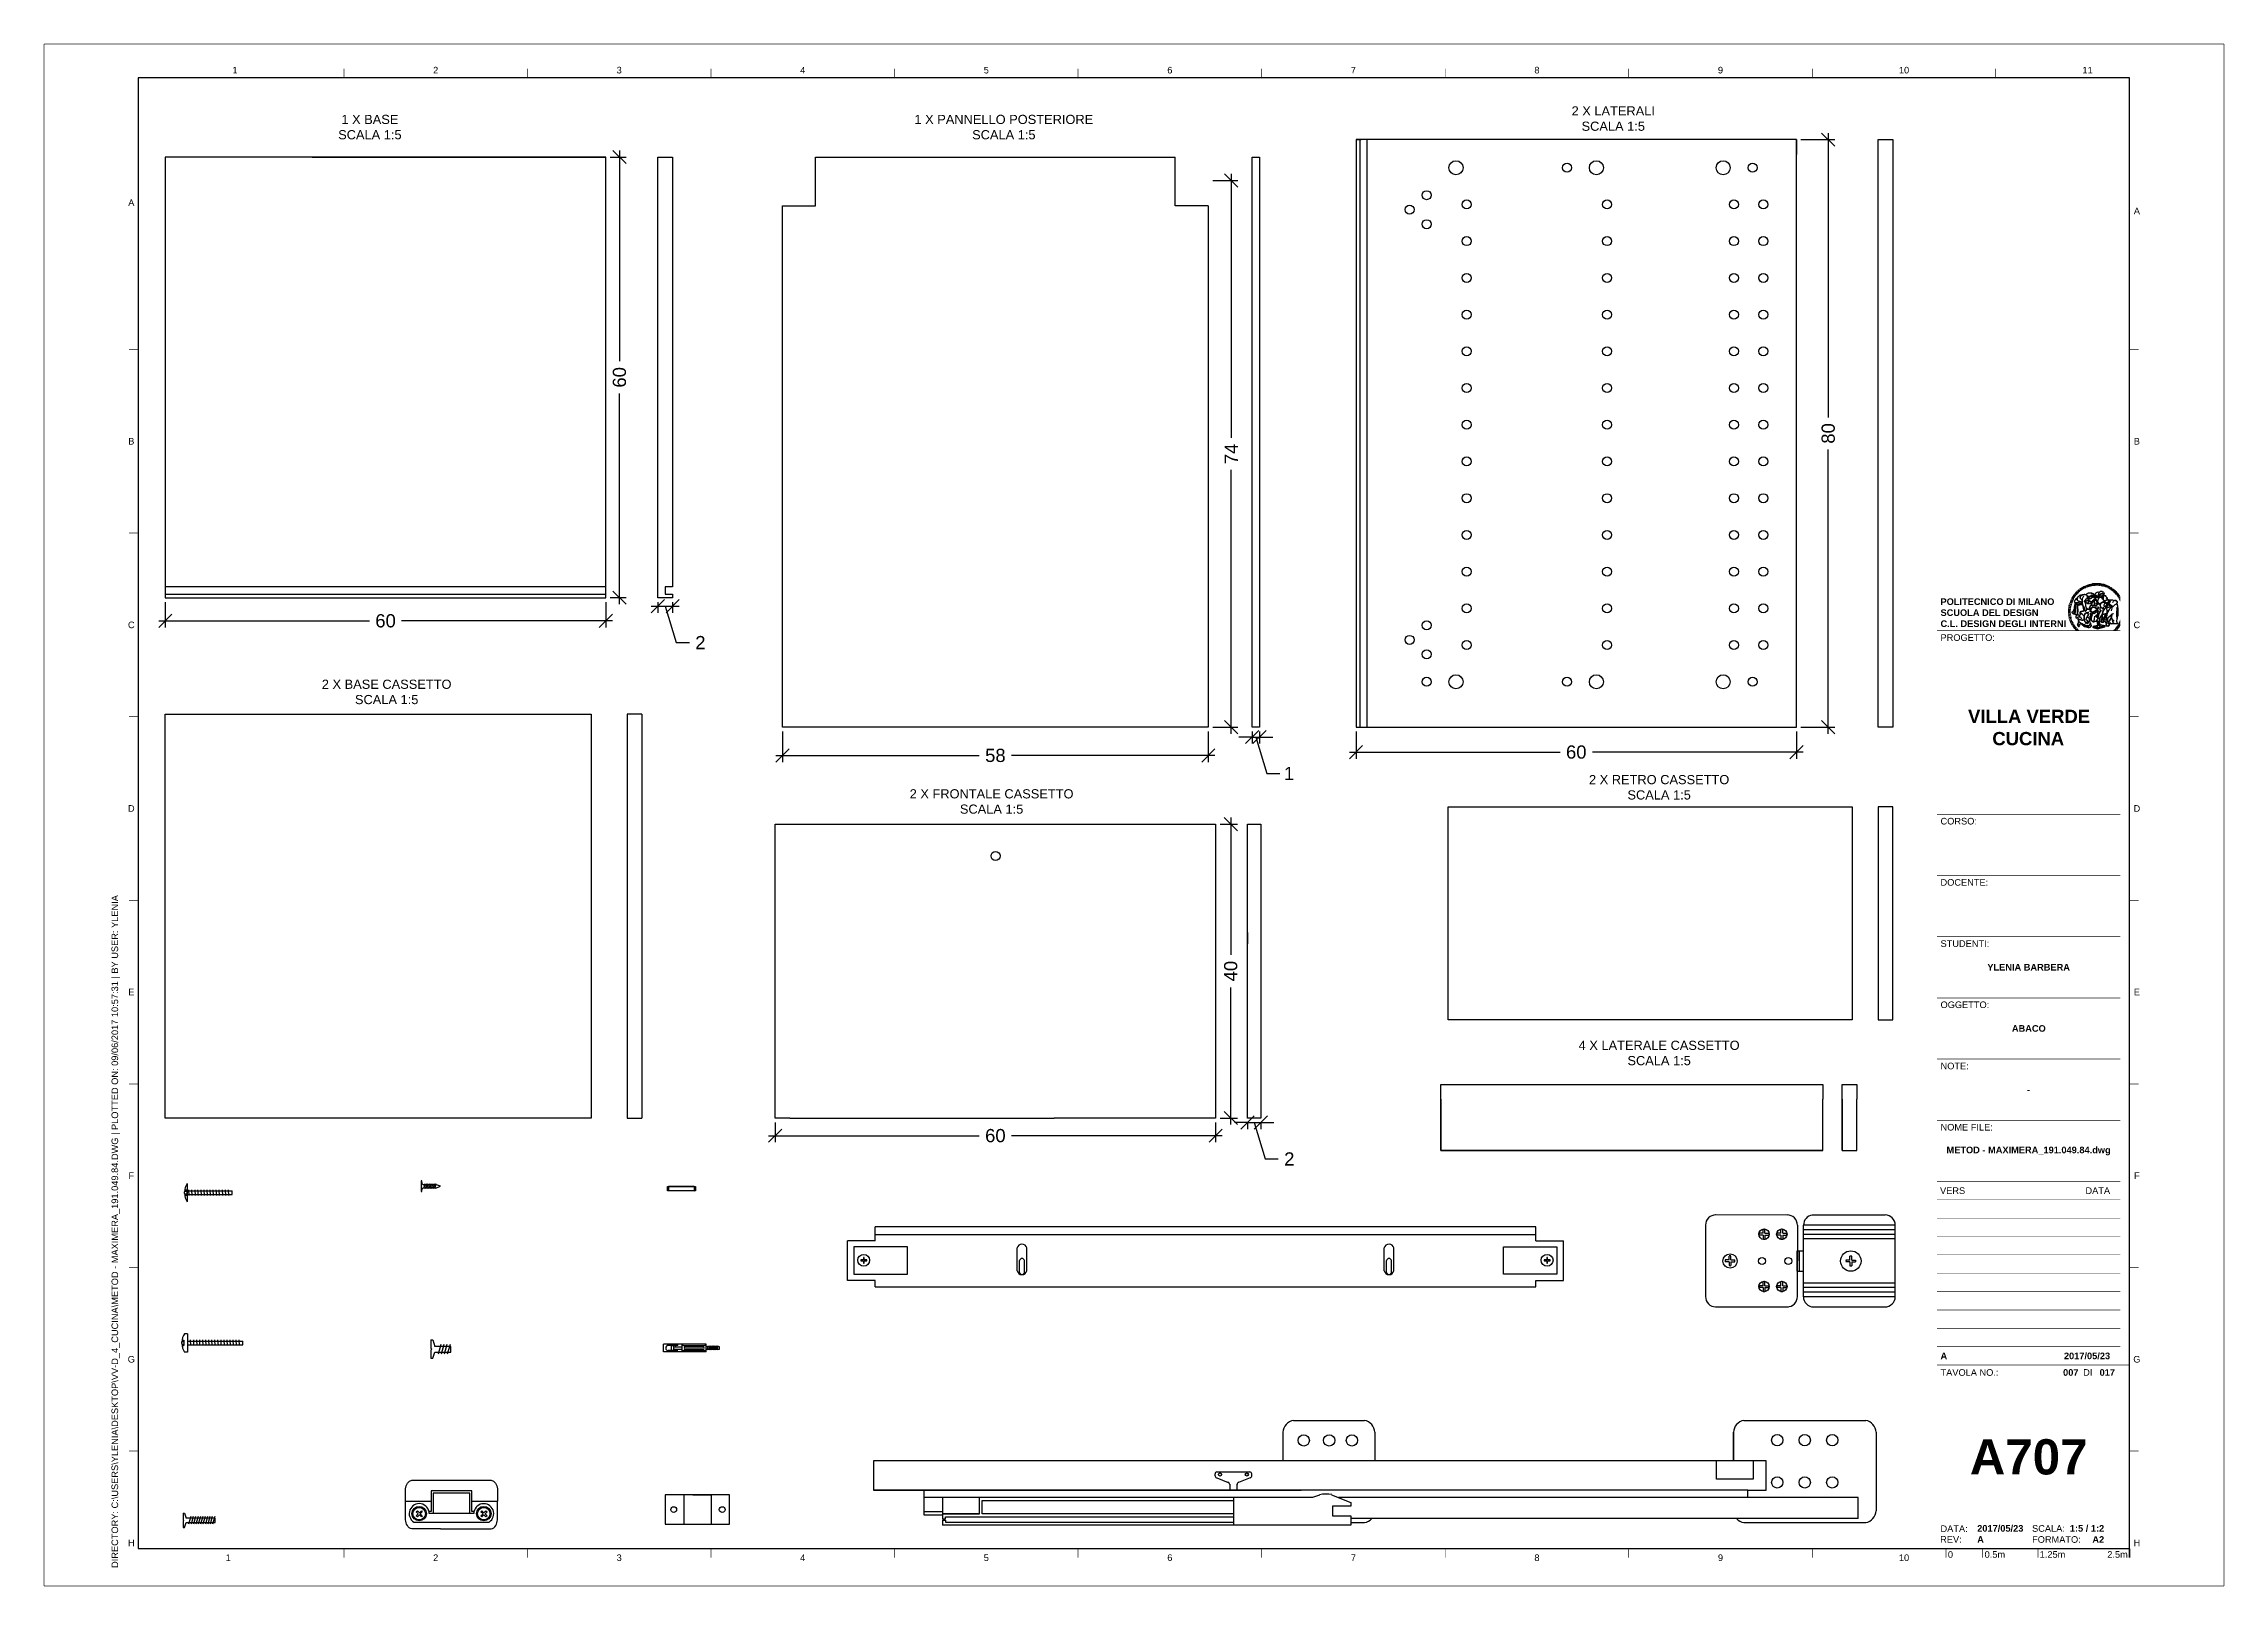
# Paper-space layout 'A707' of a CAD drawing. Header units: millimetres. Extents: x -1 to 593, y -1 to 419.
# The model-space entities are those that its viewports show. They can reach past a viewport. Long polylines and large blocks are cut down to what shows.
import ezdxf
from ezdxf.enums import TextEntityAlignment as Align

# ---------------------------------------------------------------- set-up
doc = ezdxf.new("R2010")
doc.units = ezdxf.units.MM
doc.set_wipeout_variables(frame=1)
doc.linetypes.add('DASHED', pattern=[0.75, 0.5, -0.25])
for name, color, linetype in [('ARREDI', 1, 'Continuous'), ('G-ANNO-LOGO', 3, 'Continuous'), ('G-ANNO-TEXT', 3, 'Continuous'), ('G-ANNO-TTLB', 3, 'Continuous'), ('QUOTE', 3, 'Continuous'), ('VITI E CERNIERE', 8, 'Continuous')]:
    doc.layers.add(name, color=color, linetype=linetype)
doc.layers.add('G-ANNO-NPLT', color=210, linetype='Continuous', plot=False)
doc.layers.get('Defpoints').off()
doc.styles.add('ARIAL', font='arial.ttf')
doc.styles.add('ARIAL-BOLD', font='')
doc.styles.add('E-ARIAL', font='arial.ttf')
doc.styles.get('ARIAL-BOLD').set_extended_font_data('Arial', bold=True)
doc.dimstyles.new('TICK_36', dxfattribs={"dimtxt": 3.6, "dimasz": 3.6, "dimexe": 1.8, "dimexo": 1.2, "dimgap": 1.8, "dimtad": 0, "dimdec": 0, "dimzin": 0, "dimdsep": 46, "dimtxsty": 'ARIAL', "dimblk": 'OBLIQUE', "dimcen": 1.8, "dimdle": 1.8, "dimclrd": 256, "dimclrt": 256, "dimadec": 0, "dimazin": 0, "dimtfac": 1, "dimtdec": 0, "dimtmove": 1, "dimatfit": 3, "dimldrblk": 'OPEN90', "dimfxl": 1, "dimtfill": 1, "dimtolj": 1, "dimtzin": 0, "dimarcsym": 0})

psp = doc.layouts.new('A707')

# ---------------------------------------------------------------- texts
at = {"layer": 'G-ANNO-TEXT', "style": 'ARIAL'}
for s, p in [('1', (51.35, 412.07)), ('2', (106, 412.07)), ('3', (156, 412.07)), ('4', (206, 412.07)), ('5', (256, 412.07)), ('6', (306, 412.07)), ('7', (356, 412.07)), ('8', (406, 412.07)), ('9', (456, 412.07)), ('10', (506, 412.07)), ('11', (556, 412.07)), ('A', (23.09, 375.98)), ('A', (569.43, 373.71)), ('B', (23.09, 311)), ('B', (569.43, 311)), ('C', (23.09, 261)), ('D', (23.09, 211)), ('E', (23.09, 161)), ('F', (23.09, 111)), ('G', (23.09, 61)), ('H', (23.09, 11)), ('1', (49.49, 6.95)), ('2', (106, 6.95)), ('3', (156, 6.95)), ('4', (206, 6.95)), ('5', (256, 6.95)), ('6', (306, 6.95)), ('7', (356, 6.95)), ('8', (406, 6.95)), ('9', (456, 6.95)), ('10', (506, 6.95))]:
    psp.add_text(s, height=1.8, dxfattribs=at).set_placement(p, align=Align.MIDDLE_CENTER)
at = {"layer": 'G-ANNO-TEXT', "insert": (17.7, 4.17), "char_height": 1.8, "attachment_point": 1, "rotation": 90, "style": 'ARIAL'}
psp.add_mtext_dynamic_manual_height_columns('DIRECTORY: C:\\\\USERS\\\\YLENIA\\\\DESKTOP\\\\VV-D_4_CUCINA\\\\METOD - MAXIMERA_191.049.84.DWG | PLOTTED ON: 09/06/2017 10:57:31 | BY USER: YLENIA', width=412.209, gutter_width=9, heights=[0], dxfattribs=at)
at = {"layer": 'QUOTE', "char_height": 2.5, "attachment_point": 2, "style": 'ARIAL'}
for s, insert in [('1 X BASE\\PSCALA 1:5', (88.08, 399.9)), ('1 X PANNELLO POSTERIORE\\PSCALA 1:5', (260.78, 399.9)), ('2 X LATERALI\\PSCALA 1:5', (426.79, 402.22)), ('2 X BASE CASSETTO\\PSCALA 1:5', (92.65, 246.08)), ('2 X RETRO CASSETTO\\PSCALA 1:5', (439.29, 220.11)), ('2 X FRONTALE CASSETTO\\PSCALA 1:5', (257.44, 216.24)), ('4 X LATERALE CASSETTO\\PSCALA 1:5', (439.29, 147.75))]:
    psp.add_mtext_dynamic_manual_height_columns(s, width=84.5572, gutter_width=12.5, heights=[0], dxfattribs=dict(at, insert=insert))

msp = doc.modelspace()

# ---------------------------------------------------------------- blocks, each defined once
blk = doc.blocks.new('logoPolimi')
for p, q in [((-1.49, 1.84), (-1.36, 1.68)), ((-1.41, 1.91), (-1.28, 1.74)), ((-1.32, 1.97), (-1.2, 1.8)), ((-1.22, 2.03), (-1.11, 1.85)), ((-1.13, 2.09), (-1.03, 1.9)), ((-1.03, 2.14), (-0.94, 1.95)), ((-0.93, 2.18), (-0.84, 1.99)), ((-0.83, 2.22), (-0.75, 2.03)), ((-0.72, 2.26), (-0.66, 2.06)), ((-0.61, 2.29), (-0.56, 2.09)), ((-0.51, 2.32), (-0.46, 2.11)), ((-0.4, 2.34), (-0.36, 2.13)), ((-0.29, 2.35), (-0.26, 2.14)), ((-0.18, 2.36), (-0.16, 2.15)), ((-0.07, 2.37), (-0.06, 2.16)), ((0.04, 2.37), (0.04, 2.16)), ((0.15, 2.36), (0.14, 2.16)), ((0.26, 2.36), (0.24, 2.15)), ((0.37, 2.34), (0.34, 2.13)), ((0.48, 2.32), (0.44, 2.12)), ((0.59, 2.3), (0.54, 2.09)), ((0.69, 2.27), (0.63, 2.07)), ((0.8, 2.23), (0.73, 2.03)), ((0.9, 2.19), (0.82, 2)), ((1, 2.15), (0.91, 1.96)), ((1.1, 2.1), (1, 1.91)), ((1.2, 2.04), (1.09, 1.86)), ((1.29, 1.99), (1.18, 1.81)), ((1.38, 1.92), (1.26, 1.75)), ((1.47, 1.86), (1.34, 1.69)), ((-2.37, 0.12), (-2.16, 0.11)), ((-2.37, 0.01), (-2.16, 0.01)), ((-2.36, 0.23), (-2.15, 0.21)), ((-2.35, 0.34), (-2.14, 0.31)), ((-2.33, 0.45), (-2.12, 0.41)), ((-2.3, 0.55), (-2.1, 0.51)), ((-2.28, 0.66), (-2.07, 0.6)), ((-2.24, 0.77), (-2.04, 0.7)), ((-2.2, 0.87), (-2.01, 0.79)), ((-2.16, 0.97), (-1.97, 0.89)), ((-2.11, 1.07), (-1.93, 0.98)), ((-2.06, 1.17), (-1.88, 1.07)), ((-2.01, 1.26), (-1.83, 1.15)), ((-1.94, 1.36), (-1.77, 1.24)), ((-1.88, 1.45), (-1.71, 1.32)), ((-1.84, 0.03), (-1.82, 0.35)), ((-1.81, 1.53), (-1.65, 1.4)), ((-1.74, 1.61), (-1.58, 1.47)), ((-1.73, 0.59), (-1.73, 0.59)), ((-1.73, 0.59), (-1.73, 0.59)), ((-1.66, 1.69), (-1.51, 1.54)), ((-1.65, 0.57), (-1.65, 0.57)), ((-1.59, 1.12), (-1.59, 1.12)), ((-1.58, 1.77), (-1.44, 1.61)), ((-1.51, 0.55), (-1.51, 0.55)), ((-1.51, 0.55), (-1.51, 0.55)), ((-1.31, 0.79), (-1.21, 0.75)), ((-1.21, 0.75), (-1.31, 0.79)), ((-1.21, 0.75), (-1.31, 0.79)), ((-1.21, 0.75), (-1.21, 0.75)), ((-1.21, 0.75), (-1.21, 0.75)), ((-1.19, 0.76), (-1.19, 0.76)), ((-1.19, 0.76), (-1.19, 0.76)), ((-1.17, 0.99), (-1.18, 0.99)), ((-1.18, 0.99), (-1.17, 0.99)), ((-1.16, 0.57), (-1.16, 0.57)), ((-1.16, 0.57), (-1.16, 0.57)), ((-1.1, 0.01), (-0.99, 0.06)), ((-0.99, 0.06), (-1.1, 0.01)), ((-0.99, 0.06), (-1.1, 0.01)), ((-0.99, 0.06), (-0.99, 0.06)), ((-0.99, 0.06), (-0.99, 0.06)), ((-0.97, 0.79), (-0.98, 0.79)), ((-0.89, 0.84), (-0.97, 0.79)), ((-0.97, 0.79), (-0.89, 0.84)), ((-0.96, 1.41), (-0.96, 1.41)), ((-0.96, 1.41), (-0.96, 1.41)), ((-0.89, 0.84), (-0.82, 0.87)), ((-0.82, 0.87), (-0.89, 0.84)), ((-0.89, 0.84), (-0.82, 0.87)), ((-0.88, 0.83), (-0.89, 0.84)), ((-0.85, 1.39), (-0.85, 1.39)), ((-0.85, 1.39), (-0.85, 1.39)), ((-0.84, 0.14), (-0.84, 0.14)), ((-0.77, 1.08), (-0.78, 1.08)), ((-0.78, 1.08), (-0.77, 1.08)), ((-0.61, 1.12), (-0.77, 1.08)), ((-0.77, 1.08), (-0.61, 1.12)), ((-0.77, 1.08), (-0.61, 1.12)), ((-0.75, 1.3), (-0.76, 1.29)), ((-0.76, 1.29), (-0.75, 1.3)), ((-0.65, 0.99), (-0.7, 0.96)), ((-0.69, 0.18), (-0.68, 0.18)), ((-0.66, 0.93), (-0.66, 0.93)), ((-0.66, 0.93), (-0.64, 0.93)), ((-0.66, 0.93), (-0.66, 0.93)), ((-0.66, 0.93), (-0.66, 0.93)), ((-0.63, 1.01), (-0.63, 1.01)), ((-0.63, 1.01), (-0.62, 1.01)), ((-0.63, 0.66), (-0.63, 0.66)), ((-0.6, 1.12), (-0.61, 1.12)), ((-0.61, 1.12), (-0.6, 1.12)), ((-0.61, 1.12), (-0.6, 1.12)), ((-0.61, 0.86), (-0.57, 0.85)), ((-0.57, 0.85), (-0.61, 0.86)), ((-0.61, 0.86), (-0.57, 0.85)), ((-0.53, 1.08), (-0.6, 1.12)), ((-0.6, 1.12), (-0.6, 1.11)), ((-0.6, 1.12), (-0.53, 1.08)), ((-0.57, 0.8), (-0.59, 0.8)), ((-0.57, 0.85), (-0.53, 0.84)), ((-0.57, 0.85), (-0.57, 0.85)), ((-0.57, 0.85), (-0.57, 0.85)), ((-0.57, 0.85), (-0.53, 0.84)), ((-0.56, 0.29), (-0.49, 0.48)), ((-0.56, 0.14), (-0.56, 0.29)), ((-0.5, 0.11), (-0.56, 0.14)), ((-0.53, 0.84), (-0.51, 0.84)), ((-0.53, 0.84), (-0.51, 0.84)), ((-0.53, 0.84), (-0.53, 0.84)), ((-0.51, 0.11), (-0.51, 0.11)), ((-0.51, 0.11), (-0.51, 0.11)), ((-0.34, 0.33), (-0.5, 0.11)), ((-0.49, 0.48), (-0.41, 0.55)), ((-0.42, 0.8), (-0.47, 0.79)), ((-0.42, 0.8), (-0.47, 0.79)), ((-0.47, 0.79), (-0.45, 0.76)), ((-0.47, 0.79), (-0.45, 0.76)), ((-0.45, 1.14), (-0.42, 1.11)), ((-0.42, 1.26), (-0.36, 1.22)), ((-0.41, 0.55), (-0.34, 0.49)), ((-0.4, 1.37), (-0.38, 1.38)), ((-0.39, 1.37), (-0.4, 1.37)), ((-0.35, 1.33), (-0.4, 1.37)), ((-0.39, 1.24), (-0.4, 1.23)), ((-0.38, 1.14), (-0.38, 1.14)), ((-0.34, 0.49), (-0.09, 0.48)), ((-0.16, 0.32), (-0.34, 0.33)), ((-0.14, 0.32), (-0.31, 0.34)), ((-0.28, 1.3), (-0.29, 1.3)), ((-0.28, 1.3), (-0.28, 1.3)), ((-0.16, 1.24), (-0.16, 1.25)), ((-0.16, 1.25), (-0.16, 1.25)), ((-0.16, 0.49), (-0.14, 0.64)), ((-0.06, 0.27), (-0.16, 0.32)), ((-0.1, 0.88), (-0.09, 0.87)), ((-0.08, 1.37), (-0.08, 1.38)), ((-0.08, 1.23), (-0.05, 1.21)), ((-0.05, 1.21), (-0.08, 1.23)), ((-0.08, 1.23), (-0.05, 1.21)), ((-0.03, 0.26), (-0.06, 0.27)), ((-0.05, 1.21), (-0.04, 1.21)), ((-0.04, 1.21), (-0.05, 1.21)), ((-0.04, 1.21), (-0.04, 1.21)), ((-0.04, 1.21), (-0.04, 1.21)), ((-0.04, 0.48), (-0.03, 0.26)), ((0.03, 1.15), (0.03, 1.15)), ((0.03, 0.66), (0.03, 0.67)), ((0.07, 0.58), (0.07, 0.57)), ((0.1, 1.18), (0.1, 1.18)), ((0.1, 0.84), (0.1, 0.84)), ((0.13, 1.32), (0.17, 1.19)), ((0.14, 0.71), (0.34, 0.65)), ((0.31, 0.56), (0.17, 0.63)), ((0.27, 1.61), (0.27, 1.61)), ((0.27, 1.61), (0.27, 1.61)), ((0.27, 1.61), (0.27, 1.61)), ((0.29, 1.29), (0.29, 1.29)), ((0.29, 1.29), (0.29, 1.29)), ((0.29, 1.29), (0.29, 1.29)), ((0.29, 1.29), (0.29, 1.29)), ((0.33, 0.49), (0.34, 0.49)), ((0.33, 0.03), (0.35, 0.03)), ((0.33, 0.03), (0.35, 0.03)), ((0.34, 0.65), (0.34, 0.64)), ((0.35, 0.03), (0.57, 0.06)), ((0.35, 0.03), (0.57, 0.06)), ((0.35, 0.03), (0.35, 0.03)), ((0.35, 0.03), (0.35, 0.03)), ((0.38, 1.36), (0.37, 1.35)), ((0.38, 0.34), (0.37, 0.34)), ((0.38, 0.34), (0.38, 0.34)), ((0.43, 0.67), (0.39, 0.64)), ((0.49, 1.05), (0.51, 1.13)), ((0.51, 1.13), (0.49, 1.05)), ((0.49, 1.05), (0.51, 1.13)), ((0.51, 1.31), (0.5, 1.29)), ((0.51, 1.13), (0.52, 1.23)), ((0.52, 1.23), (0.51, 1.23)), ((0.51, 1.23), (0.52, 1.23)), ((0.52, 1.23), (0.51, 1.13)), ((0.51, 1.13), (0.52, 1.23)), ((0.52, 1.24), (0.6, 1.37)), ((0.52, 1.23), (0.6, 1.36)), ((0.6, 1.36), (0.52, 1.23)), ((0.52, 1.23), (0.52, 1.23)), ((0.52, 1.23), (0.52, 1.24)), ((0.52, 1.23), (0.52, 1.23)), ((0.55, 1.07), (0.53, 1.06)), ((0.53, 1.04), (0.53, 1.06)), ((0.53, 1.05), (0.53, 1.04)), ((0.54, 0.3), (0.63, 0.32)), ((0.54, -0.08), (0.61, 0.06)), ((0.61, 0.06), (0.54, -0.08)), ((0.54, -0.08), (0.61, 0.06)), ((0.56, 0.19), (0.59, 0.21)), ((0.57, 1.07), (0.57, 1.07)), ((0.57, 1.07), (0.57, 1.07)), ((0.57, 1.07), (0.57, 1.07)), ((0.57, 1.07), (0.57, 1.07)), ((0.57, 1.07), (0.57, 1.07)), ((0.57, 1.07), (0.57, 1.07)), ((0.57, 1.07), (0.57, 1.07)), ((0.58, 0.3), (0.59, 0.29)), ((0.59, 0.78), (0.59, 0.79)), ((0.59, 0.79), (0.59, 0.79)), ((0.59, 0.79), (0.59, 0.79)), ((0.59, 0.79), (0.59, 0.78)), ((0.61, 0.06), (0.6, 0.07)), ((0.6, 0.07), (0.61, 0.06)), ((0.61, 0.06), (0.61, 0.07)), ((0.62, 0.21), (0.65, 0.22)), ((0.64, 1.37), (0.65, 1.37)), ((0.69, 0.86), (0.68, 0.86)), ((0.68, 0.86), (0.69, 0.86)), ((0.68, 0.76), (0.68, 0.76)), ((0.76, 0.26), (0.76, 0.26)), ((0.82, 0.35), (0.84, 0.36)), ((0.82, 0.35), (0.82, 0.35)), ((0.84, 0.36), (0.84, 0.37)), ((0.85, 0.34), (1.05, 0.35)), ((0.93, 1.05), (0.93, 1.05)), ((0.93, 1.05), (0.93, 1.05)), ((0.93, 1.05), (0.93, 1.04)), ((0.93, 1.05), (0.93, 1.05)), ((0.97, 0.66), (0.96, 0.66)), ((1.01, 0.97), (0.98, 0.96)), ((1.17, 0.96), (1.17, 0.95)), ((1.17, 0.95), (1.17, 0.95)), ((1.34, 0.37), (1.26, 0.04)), ((1.27, 0.37), (1.27, 0.38)), ((1.28, 0.95), (1.28, 0.95)), ((1.37, 0.73), (1.46, 0.81)), ((1.41, 0.4), (1.41, 0.41)), ((1.56, 1.79), (1.42, 1.63)), ((1.64, 1.71), (1.49, 1.56)), ((1.49, 0.9), (1.57, 0.92)), ((1.72, 1.63), (1.56, 1.49)), ((1.67, 0.6), (1.57, 0.53)), ((1.79, 1.55), (1.63, 1.41)), ((1.86, 1.47), (1.7, 1.34)), ((1.93, 1.38), (1.76, 1.26)), ((1.99, 1.29), (1.81, 1.17)), ((2.05, 1.19), (1.87, 1.09)), ((2.1, 1.1), (1.92, 1)), ((2.15, 1), (1.96, 0.91)), ((2.19, 0.9), (2, 0.82)), ((2.23, 0.79), (2.04, 0.72)), ((2.27, 0.69), (2.07, 0.63)), ((2.3, 0.58), (2.09, 0.53)), ((2.32, 0.47), (2.12, 0.43)), ((2.34, 0.37), (2.13, 0.33)), ((2.36, 0.26), (2.15, 0.23)), ((2.37, 0.15), (2.16, 0.13)), ((2.37, 0.04), (2.16, 0.03)), ((-2.37, -0.1), (-2.16, -0.09)), ((-2.36, -0.21), (-2.15, -0.19)), ((-2.35, -0.32), (-2.14, -0.29)), ((-2.33, -0.43), (-2.12, -0.39)), ((-2.31, -0.54), (-2.1, -0.49)), ((-2.28, -0.65), (-2.08, -0.59)), ((-2.25, -0.75), (-2.05, -0.69)), ((-2.21, -0.86), (-2.02, -0.78)), ((-2.17, -0.96), (-1.98, -0.87)), ((-2.12, -1.06), (-1.93, -0.96)), ((-2.07, -1.16), (-1.89, -1.05)), ((-2.04, -0.15), (-1.97, -0.2)), ((-2.01, -1.25), (-1.84, -1.14)), ((-1.95, -1.34), (-1.78, -1.22)), ((-1.89, -1.43), (-1.72, -1.31)), ((-1.82, -1.52), (-1.66, -1.38)), ((-1.75, -1.6), (-1.59, -1.46)), ((-1.67, -1.68), (-1.52, -1.53)), ((-1.58, -0.12), (-1.6, -0.18)), ((-1.6, -0.18), (-1.58, -0.28)), ((-1.57, -0.54), (-1.59, -0.54)), ((-1.59, -0.54), (-1.59, -0.54)), ((-1.59, -1.76), (-1.45, -1.6)), ((-1.56, -0.32), (-1.56, -0.31)), ((-1.56, -0.31), (-1.56, -0.31)), ((-1.53, -0.65), (-1.53, -0.65)), ((-1.53, -0.65), (-1.53, -0.65)), ((-1.51, -1.83), (-1.37, -1.67)), ((-1.48, -0.86), (-1.48, -0.85)), ((-1.42, -0.37), (-1.42, -0.37)), ((-1.42, -1.9), (-1.29, -1.73)), ((-1.38, -0.46), (-1.38, -0.46)), ((-1.33, -1.96), (-1.21, -1.79)), ((-1.31, -0.24), (-1.31, -0.23)), ((-1.31, -0.23), (-1.31, -0.24)), ((-1.23, -0.19), (-1.23, -0.19)), ((-1.23, -0.19), (-1.23, -0.19)), ((-1.23, -0.19), (-1.23, -0.19)), ((-1.23, -0.19), (-1.23, -0.19)), ((-1.01, -0.39), (-1.02, -0.39)), ((-1.02, -0.39), (-1.01, -0.39)), ((-1.02, -0.7), (-1.02, -0.7)), ((-1.02, -0.7), (-1.02, -0.7)), ((-1.02, -0.7), (-1.02, -0.7)), ((-0.79, -0.51), (-0.83, -0.58)), ((-0.83, -0.58), (-0.79, -0.51)), ((-0.83, -0.58), (-0.79, -0.51)), ((-0.78, -1.05), (-0.83, -0.94)), ((-0.83, -0.94), (-0.78, -1.05)), ((-0.83, -0.94), (-0.83, -0.94)), ((-0.83, -0.94), (-0.78, -1.05)), ((-0.82, -1.23), (-0.82, -1.23)), ((-0.82, -1.23), (-0.77, -1.23)), ((-0.77, -1.23), (-0.82, -1.23)), ((-0.82, -1.23), (-0.82, -1.23)), ((-0.77, -1.23), (-0.82, -1.23)), ((-0.75, -0.96), (-0.8, -0.89)), ((-0.8, -0.89), (-0.79, -0.92)), ((-0.79, -0.92), (-0.8, -0.89)), ((-0.8, -0.89), (-0.75, -0.96)), ((-0.79, -0.92), (-0.8, -0.89)), ((-0.8, -0.89), (-0.8, -0.89)), ((-0.8, -0.89), (-0.75, -0.96)), ((-0.79, -0.92), (-0.78, -0.95)), ((-0.78, -0.95), (-0.79, -0.92)), ((-0.78, -0.95), (-0.79, -0.92)), ((-0.77, -0.49), (-0.78, -0.48)), ((-0.78, -0.48), (-0.77, -0.49)), ((-0.78, -0.95), (-0.76, -1)), ((-0.76, -1), (-0.78, -0.95)), ((-0.76, -1), (-0.78, -0.95)), ((-0.71, -0.89), (-0.75, -0.87)), ((-0.75, -0.87), (-0.71, -0.89)), ((-0.75, -0.87), (-0.71, -0.89)), ((-0.72, -1.01), (-0.75, -0.96)), ((-0.75, -0.96), (-0.72, -1.01)), ((-0.75, -0.96), (-0.72, -1.01)), ((-0.64, -0.93), (-0.71, -0.89)), ((-0.71, -0.89), (-0.64, -0.93)), ((-0.71, -0.89), (-0.64, -0.93)), ((-0.66, -0.53), (-0.66, -0.53)), ((-0.66, -0.53), (-0.66, -0.53)), ((-0.66, -0.53), (-0.66, -0.53)), ((-0.39, -0.81), (-0.51, -0.69)), ((-0.51, -1.04), (-0.5, -1.04)), ((-0.48, -0.42), (-0.48, -0.42)), ((-0.48, -0.42), (-0.48, -0.42)), ((-0.48, -0.42), (-0.48, -0.42)), ((-0.41, -0.51), (-0.41, -0.51)), ((-0.38, -0.05), (-0.39, -0.12)), ((-0.39, -0.12), (-0.37, -0.1)), ((-0.35, -0.14), (-0.37, -0.08)), ((-0.37, -0.09), (-0.37, -0.09)), ((-0.33, -0.12), (-0.35, -0.14)), ((-0.32, -0.14), (-0.35, -0.14)), ((-0.35, -0.18), (-0.34, -0.22)), ((-0.34, -0.08), (-0.29, -0.16)), ((-0.34, -0.22), (-0.34, -0.22)), ((-0.27, -0.17), (-0.32, -0.14)), ((-0.25, -0.91), (-0.26, -0.9)), ((-0.26, -1.29), (0.1, -1.2)), ((0.1, -1.2), (-0.26, -1.29)), ((0.08, -1.4), (-0.26, -1.29)), ((-0.26, -1.29), (0.08, -1.4)), ((-0.26, -1.38), (-0.26, -1.29)), ((-0.26, -1.29), (-0.26, -1.29)), ((-0.26, -1.29), (-0.26, -1.38)), ((-0.26, -1.29), (0.08, -1.4)), ((-0.26, -1.29), (-0.26, -1.29)), ((0.08, -1.49), (-0.26, -1.38)), ((-0.26, -1.38), (0.09, -1.49)), ((-0.14, -0.15), (-0.16, -0.13)), ((-0.11, -0.04), (-0.12, -0.05)), ((-0.04, -0.41), (-0.01, -0.44)), ((-0.01, -0.44), (-0.04, -0.41)), ((-0.04, -0.41), (-0.01, -0.44)), ((0.07, -0.84), (0.07, -0.84)), ((0.07, -0.84), (0.07, -0.84)), ((0.1, -1.2), (0.08, -1.32)), ((0.08, -1.32), (0.13, -1.2)), ((0.08, -1.4), (0.72, -1.22)), ((0.72, -1.22), (0.08, -1.4)), ((0.08, -1.4), (0.72, -1.22)), ((0.72, -1.31), (0.08, -1.49)), ((0.08, -1.44), (0.08, -1.4)), ((0.08, -1.4), (0.08, -1.44)), ((0.08, -1.4), (0.08, -1.49)), ((0.08, -1.49), (0.08, -1.44)), ((0.08, -1.44), (0.08, -1.44)), ((0.08, -1.44), (0.08, -1.45)), ((0.08, -1.45), (0.08, -1.46)), ((0.08, -1.46), (0.08, -1.49)), ((0.1, -1.01), (0.09, -0.86)), ((0.1, -1.01), (0.09, -0.86)), ((0.09, -1.49), (0.72, -1.31)), ((0.1, -1.2), (0.12, -1.04)), ((0.12, -1.04), (0.1, -1.2)), ((0.13, -1.2), (0.1, -1.2)), ((0.1, -1.2), (0.13, -1.2)), ((0.13, -1.2), (0.1, -1.2)), ((0.1, -1.2), (0.1, -1.2)), ((0.11, -0.44), (0.11, -0.44)), ((0.11, -0.44), (0.11, -0.44)), ((0.12, -0.21), (0.12, -0.21)), ((0.12, -0.21), (0.12, -0.21)), ((0.12, -0.21), (0.12, -0.21)), ((0.12, -0.21), (0.12, -0.21)), ((0.12, -0.21), (0.12, -0.21)), ((0.12, -0.21), (0.12, -0.21)), ((0.12, -0.21), (0.12, -0.21)), ((0.12, -0.21), (0.12, -0.21)), ((0.12, -0.21), (0.12, -0.21)), ((0.12, -0.21), (0.12, -0.21)), ((0.12, -0.21), (0.12, -0.21)), ((0.12, -0.21), (0.12, -0.21)), ((0.12, -0.21), (0.12, -0.21)), ((0.12, -0.56), (0.14, -0.53)), ((0.14, -0.53), (0.12, -0.56)), ((0.12, -0.56), (0.14, -0.53)), ((0.12, -1.04), (0.12, -1.04)), ((0.12, -1.04), (0.12, -1.04)), ((0.12, -1.04), (0.12, -1.04)), ((0.21, -0.99), (0.13, -1.2)), ((0.13, -1.2), (0.21, -0.99)), ((0.36, -1.14), (0.13, -1.2)), ((0.13, -1.2), (0.26, -1.17)), ((0.14, -0.53), (0.16, -0.49)), ((0.16, -0.49), (0.14, -0.53)), ((0.14, -0.53), (0.16, -0.49)), ((0.16, -0.49), (0.16, -0.49)), ((0.16, -0.49), (0.16, -0.49)), ((0.28, -1.19), (0.21, -0.99)), ((0.21, -0.99), (0.31, -1.27)), ((0.24, -0.17), (0.24, -0.16)), ((0.24, -0.16), (0.24, -0.17)), ((0.25, -0.84), (0.25, -0.88)), ((0.25, -0.88), (0.25, -0.84)), ((0.25, -0.88), (0.25, -0.84)), ((0.25, -0.88), (0.29, -1.17)), ((0.26, -0.88), (0.25, -0.88)), ((0.31, -1.27), (0.25, -0.88)), ((0.26, -1.17), (0.28, -1.16)), ((0.28, -1.16), (0.36, -1.14)), ((0.29, -1.17), (0.28, -1.19)), ((0.36, -1.14), (0.72, -1.22)), ((0.72, -1.22), (0.36, -1.14)), ((0.49, -0.31), (0.49, -0.31)), ((0.49, -0.31), (0.49, -0.31)), ((0.5, -0.27), (0.5, -0.27)), ((0.51, -0.27), (0.51, -0.27)), ((0.72, -0.81), (0.75, -0.89)), ((0.72, -1.22), (0.72, -1.31)), ((0.72, -1.31), (0.72, -1.22)), ((0.74, -0.23), (0.74, -0.23)), ((0.74, -0.23), (0.75, -0.24)), ((0.75, -0.23), (0.75, -0.23)), ((0.86, -0.25), (0.82, -0.34)), ((0.87, -0.22), (0.86, -0.23)), ((0.87, -0.22), (0.86, -0.25)), ((0.96, -0.58), (0.96, -0.57)), ((1.05, -1.05), (1.04, -1.05)), ((1.28, -2), (1.17, -1.82)), ((1.37, -1.93), (1.25, -1.76)), ((1.31, -0.27), (1.3, -0.26)), ((1.3, -0.26), (1.3, -0.26)), ((1.3, -0.26), (1.3, -0.26)), ((1.3, -0.26), (1.31, -0.27)), ((1.3, -0.26), (1.3, -0.26)), ((1.46, -1.87), (1.33, -1.7)), ((1.54, -1.8), (1.41, -1.64)), ((1.63, -1.72), (1.48, -1.57)), ((1.71, -1.65), (1.55, -1.5)), ((1.78, -1.57), (1.62, -1.43)), ((1.85, -1.48), (1.69, -1.35)), ((1.92, -1.39), (1.75, -1.27)), ((1.98, -1.3), (1.81, -1.19)), ((2.04, -1.21), (1.86, -1.1)), ((2.09, -1.11), (1.91, -1.01)), ((2.14, -1.01), (1.95, -0.92)), ((2.19, -0.91), (1.99, -0.83)), ((2.23, -0.81), (2.03, -0.74)), ((2.26, -0.7), (2.06, -0.64)), ((2.29, -0.6), (2.09, -0.55)), ((2.32, -0.49), (2.11, -0.45)), ((2.34, -0.38), (2.13, -0.35)), ((2.35, -0.27), (2.15, -0.25)), ((2.37, -0.08), (2.16, -0.07)), ((2.36, -0.16), (2.16, -0.15)), ((-1.24, -2.02), (-1.13, -1.84)), ((-1.14, -2.08), (-1.04, -1.89)), ((-1.04, -2.13), (-0.95, -1.94)), ((-0.94, -2.18), (-0.86, -1.98)), ((-0.84, -2.22), (-0.77, -2.02)), ((-0.74, -2.25), (-0.67, -2.05)), ((-0.63, -2.29), (-0.57, -2.08)), ((-0.52, -2.31), (-0.48, -2.11)), ((-0.42, -2.33), (-0.38, -2.13)), ((-0.31, -2.35), (-0.28, -2.14)), ((-0.2, -2.36), (-0.18, -2.15)), ((-0.09, -2.37), (-0.08, -2.16)), ((0.03, -2.37), (0.02, -2.16)), ((0.14, -2.37), (0.12, -2.16)), ((0.25, -2.36), (0.22, -2.15)), ((0.35, -2.34), (0.32, -2.14)), ((0.46, -2.32), (0.42, -2.12)), ((0.57, -2.3), (0.52, -2.1)), ((0.68, -2.27), (0.62, -2.07)), ((0.78, -2.24), (0.71, -2.04)), ((0.89, -2.2), (0.81, -2)), ((0.99, -2.15), (0.9, -1.96)), ((1.09, -2.11), (0.99, -1.92)), ((1.19, -2.05), (1.08, -1.87))]:
    blk.add_line(p, q)
for points in [[(-1.9, 0.12), (-1.94, 0.02), (-2.05, -0.09), (-2.05, -0.09)], [(-1.86, 0.38), (-1.86, 0.38), (-1.87, 0.19), (-1.9, 0.12)], [(-1.76, 0.6), (-1.76, 0.6), (-1.84, 0.57), (-1.86, 0.38)], [(-1.86, -0.04), (-1.84, 0.02), (-1.84, 0.03), (-1.84, 0.03)], [(-1.82, 0.78), (-1.83, 0.8), (-1.85, 0.86), (-1.83, 0.88)], [(-1.82, 0.78), (-1.83, 0.8), (-1.85, 0.86), (-1.83, 0.88)], [(-1.83, 0.88), (-1.81, 0.9), (-1.76, 0.96), (-1.76, 0.96)], [(-1.83, 0.88), (-1.81, 0.9), (-1.76, 0.96), (-1.76, 0.96)], [(-1.76, 0.6), (-1.83, 0.7), (-1.78, 0.74), (-1.78, 0.74)], [(-1.78, 0.74), (-1.79, 0.74), (-1.83, 0.7), (-1.76, 0.6)], [(-1.78, 0.74), (-1.8, 0.76), (-1.81, 0.78), (-1.82, 0.78)], [(-1.78, 0.74), (-1.8, 0.76), (-1.81, 0.78), (-1.82, 0.78)], [(-1.82, 0.35), (-1.81, 0.5), (-1.73, 0.59), (-1.73, 0.59)], [(-1.82, -0.19), (-1.73, -0.07), (-1.75, 0.14), (-1.75, 0.3)], [(-1.75, 0.33), (-1.75, 0.17), (-1.73, -0.05), (-1.8, -0.17)], [(-1.78, 0.74), (-1.75, 0.72), (-1.72, 0.69), (-1.68, 0.7)], [(-1.68, 0.7), (-1.72, 0.69), (-1.75, 0.72), (-1.78, 0.74)], [(-1.68, 0.7), (-1.72, 0.69), (-1.75, 0.72), (-1.78, 0.74)], [(-1.78, 0.74), (-1.78, 0.74), (-1.78, 0.74), (-1.78, 0.74)], [(-1.76, 0.96), (-1.68, 1.1), (-1.59, 1.12), (-1.59, 1.12)], [(-1.76, 0.96), (-1.68, 1.1), (-1.6, 1.12), (-1.6, 1.12)], [(-1.73, 0.59), (-1.74, 0.59), (-1.75, 0.6), (-1.76, 0.6)], [(-1.73, 0.59), (-1.74, 0.59), (-1.75, 0.6), (-1.76, 0.6)], [(-1.75, 0.3), (-1.76, 0.47), (-1.65, 0.57), (-1.65, 0.57)], [(-1.65, 0.57), (-1.65, 0.57), (-1.76, 0.5), (-1.75, 0.33)], [(-1.65, 0.57), (-1.68, 0.58), (-1.7, 0.58), (-1.73, 0.59)], [(-1.65, 0.57), (-1.68, 0.58), (-1.7, 0.58), (-1.73, 0.59)], [(-1.5, 0.71), (-1.53, 0.74), (-1.61, 0.71), (-1.68, 0.7)], [(-1.68, 0.7), (-1.61, 0.71), (-1.53, 0.73), (-1.5, 0.71)], [(-1.5, 0.71), (-1.53, 0.73), (-1.61, 0.71), (-1.68, 0.7)], [(-1.51, 0.55), (-1.56, 0.56), (-1.61, 0.56), (-1.65, 0.57)], [(-1.65, 0.57), (-1.61, 0.56), (-1.56, 0.56), (-1.51, 0.55)], [(-1.51, 0.55), (-1.56, 0.56), (-1.61, 0.56), (-1.65, 0.57)], [(-1.59, 1.12), (-1.6, 1.06), (-1.61, 0.99), (-1.61, 0.97)], [(-1.61, 0.97), (-1.61, 0.99), (-1.6, 1.06), (-1.59, 1.12)], [(-1.61, 0.97), (-1.61, 0.99), (-1.6, 1.06), (-1.59, 1.12)], [(-1.61, 0.97), (-1.61, 0.95), (-1.56, 0.88), (-1.54, 0.87)], [(-1.54, 0.87), (-1.56, 0.88), (-1.61, 0.95), (-1.61, 0.97)], [(-1.54, 0.87), (-1.56, 0.88), (-1.61, 0.96), (-1.61, 0.97)], [(-1.59, 1.12), (-1.59, 1.13), (-1.59, 1.15), (-1.58, 1.16)], [(-1.59, 1.12), (-1.59, 1.13), (-1.59, 1.15), (-1.58, 1.16)], [(-1.58, 1.16), (-1.57, 1.21), (-1.52, 1.23), (-1.49, 1.25)], [(-1.58, 1.16), (-1.57, 1.21), (-1.52, 1.23), (-1.49, 1.25)], [(-1.58, 0.36), (-1.58, 0.48), (-1.51, 0.55), (-1.51, 0.55)], [(-1.51, 0.55), (-1.51, 0.55), (-1.58, 0.48), (-1.58, 0.36)], [(-1.51, 0.55), (-1.51, 0.55), (-1.58, 0.48), (-1.58, 0.36)], [(-1.55, 0.04), (-1.55, 0.08), (-1.58, 0.25), (-1.58, 0.36)], [(-1.58, 0.36), (-1.58, 0.25), (-1.55, 0.08), (-1.55, 0.04)], [(-1.58, 0.36), (-1.58, 0.25), (-1.55, 0.08), (-1.55, 0.04)], [(-1.58, -0.12), (-1.57, -0.06), (-1.55, 0.02), (-1.55, 0.04)], [(-1.55, 0.04), (-1.55, 0.02), (-1.57, -0.06), (-1.58, -0.12)], [(-1.55, 0.04), (-1.55, 0.02), (-1.56, -0.04), (-1.57, -0.1)], [(-1.54, 0.87), (-1.52, 0.85), (-1.47, 0.83), (-1.44, 0.83)], [(-1.44, 0.83), (-1.47, 0.83), (-1.52, 0.85), (-1.54, 0.87)], [(-1.45, 0.83), (-1.47, 0.83), (-1.52, 0.85), (-1.54, 0.87)], [(-1.51, 0.55), (-1.33, 0.54), (-1.16, 0.57), (-1.16, 0.57)], [(-1.16, 0.57), (-1.16, 0.57), (-1.33, 0.54), (-1.51, 0.55)], [(-1.16, 0.57), (-1.16, 0.57), (-1.33, 0.54), (-1.51, 0.55)], [(-1.5, 0.71), (-1.46, 0.68), (-1.4, 0.62), (-1.33, 0.66)], [(-1.33, 0.66), (-1.4, 0.62), (-1.46, 0.68), (-1.5, 0.71)], [(-1.33, 0.66), (-1.4, 0.62), (-1.46, 0.68), (-1.5, 0.71)], [(-1.49, 1.25), (-1.46, 1.26), (-1.42, 1.33), (-1.39, 1.36)], [(-1.49, 1.25), (-1.46, 1.27), (-1.43, 1.34), (-1.39, 1.36)], [(-1.31, 0.79), (-1.33, 0.79), (-1.42, 0.83), (-1.45, 0.83)], [(-1.44, 0.83), (-1.42, 0.83), (-1.33, 0.79), (-1.31, 0.79)], [(-1.31, 0.79), (-1.33, 0.79), (-1.42, 0.83), (-1.44, 0.83)], [(-1.35, 1.1), (-1.4, 1.17), (-1.36, 1.23), (-1.29, 1.31)], [(-1.29, 1.31), (-1.36, 1.23), (-1.4, 1.17), (-1.35, 1.1)], [(-1.35, 1.1), (-1.4, 1.17), (-1.36, 1.23), (-1.29, 1.31)], [(-1.39, 1.36), (-1.35, 1.38), (-1.26, 1.4), (-1.19, 1.41)], [(-1.39, 1.36), (-1.35, 1.38), (-1.26, 1.4), (-1.19, 1.41)], [(-1.18, 0.99), (-1.24, 0.97), (-1.3, 1.03), (-1.35, 1.1)], [(-1.35, 1.1), (-1.3, 1.03), (-1.24, 0.97), (-1.18, 0.99)], [(-1.18, 1), (-1.24, 0.97), (-1.3, 1.03), (-1.35, 1.1)], [(-1.33, 0.66), (-1.28, 0.7), (-1.23, 0.73), (-1.21, 0.75)], [(-1.21, 0.75), (-1.23, 0.73), (-1.28, 0.7), (-1.33, 0.66)], [(-1.21, 0.75), (-1.23, 0.73), (-1.28, 0.7), (-1.33, 0.66)], [(-1.29, 1.31), (-1.22, 1.39), (-1.01, 1.41), (-0.96, 1.41)], [(-0.96, 1.41), (-1.01, 1.41), (-1.22, 1.39), (-1.29, 1.31)], [(-1.29, 1.31), (-1.22, 1.39), (-1.01, 1.41), (-0.96, 1.41)], [(-1.24, -0.02), (-1.21, -0.01), (-1.1, 0.01), (-1.1, 0.01)], [(-1.1, 0.01), (-1.1, 0.01), (-1.21, -0.01), (-1.24, -0.02)], [(-1.1, 0.01), (-1.1, 0.01), (-1.21, -0.01), (-1.24, -0.02)], [(-1.21, 0.75), (-1.2, 0.75), (-1.19, 0.76), (-1.19, 0.76)], [(-1.19, 0.76), (-1.19, 0.76), (-1.2, 0.75), (-1.21, 0.75)], [(-1.19, 0.76), (-1.19, 0.76), (-1.2, 0.76), (-1.21, 0.75)], [(-1.19, 1.41), (-1.11, 1.43), (-0.97, 1.41), (-0.97, 1.41)], [(-1.19, 1.41), (-1.12, 1.43), (-0.98, 1.41), (-0.98, 1.41)], [(-1.19, 0.76), (-1.19, 0.77), (-1.18, 0.78), (-1.18, 0.79)], [(-1.18, 0.79), (-1.18, 0.78), (-1.19, 0.77), (-1.19, 0.76)], [(-1.19, 0.76), (-1.19, 0.77), (-1.19, 0.78), (-1.18, 0.79)], [(-1.18, 0.68), (-1.18, 0.68), (-1.19, 0.71), (-1.19, 0.76)], [(-1.19, 0.76), (-1.19, 0.71), (-1.18, 0.68), (-1.18, 0.68)], [(-1.18, 0.68), (-1.18, 0.68), (-1.19, 0.71), (-1.19, 0.76)], [(-1.18, 0.97), (-1.18, 0.97), (-1.18, 0.98), (-1.17, 0.99)], [(-1.17, 0.99), (-1.18, 0.98), (-1.18, 0.97), (-1.18, 0.97)], [(-1.18, 0.97), (-1.18, 0.97), (-1.18, 0.98), (-1.17, 0.99)], [(-1.18, 0.79), (-1.17, 0.86), (-1.18, 0.95), (-1.18, 0.97)], [(-1.18, 0.97), (-1.18, 0.95), (-1.17, 0.86), (-1.18, 0.79)], [(-1.18, 0.79), (-1.17, 0.86), (-1.18, 0.95), (-1.18, 0.97)], [(-1.16, 0.57), (-1.17, 0.6), (-1.18, 0.64), (-1.18, 0.68)], [(-1.18, 0.68), (-1.18, 0.64), (-1.17, 0.6), (-1.16, 0.57)], [(-1.16, 0.57), (-1.17, 0.6), (-1.18, 0.64), (-1.18, 0.68)], [(-1.17, 0.99), (-1.17, 1.03), (-1.16, 1.09), (-1.14, 1.13)], [(-1.09, 0.42), (-1.1, 0.44), (-1.14, 0.48), (-1.16, 0.57)], [(-1.16, 0.57), (-1.14, 0.48), (-1.1, 0.44), (-1.09, 0.42)], [(-1.09, 0.42), (-1.1, 0.44), (-1.14, 0.48), (-1.16, 0.57)], [(-1.14, 1.13), (-1.12, 1.18), (-1.05, 1.31), (-1.05, 1.31)], [(-1.12, 0.46), (-1.12, 0.46), (-1.13, 0.38), (-1.11, 0.26)], [(-1.11, 0.26), (-1.08, 0.14), (-1.05, 0.03), (-1.05, 0.03)], [(-1.02, 0.32), (-1.02, 0.32), (-1.08, 0.4), (-1.09, 0.42)], [(-1.09, 0.42), (-1.08, 0.4), (-1.02, 0.32), (-1.02, 0.32)], [(-1.02, 0.32), (-1.02, 0.32), (-1.08, 0.4), (-1.09, 0.42)], [(-0.98, 0.2), (-0.98, 0.21), (-1.02, 0.32), (-1.02, 0.32)], [(-1.02, 0.32), (-1.02, 0.32), (-0.98, 0.21), (-0.98, 0.2)], [(-0.98, 0.2), (-0.98, 0.21), (-1.02, 0.32), (-1.02, 0.32)], [(-1.01, 0.12), (-1, 0.16), (-0.98, 0.19), (-0.98, 0.2)], [(-0.98, 0.2), (-0.98, 0.19), (-1, 0.16), (-1.01, 0.12)], [(-1.01, 0.12), (-1, 0.16), (-0.98, 0.19), (-0.98, 0.2)], [(-0.99, 0.06), (-1, 0.07), (-1.01, 0.1), (-1.01, 0.12)], [(-1.01, 0.12), (-1.01, 0.1), (-1, 0.07), (-0.99, 0.06)], [(-0.99, 0.06), (-1, 0.07), (-1.01, 0.1), (-1.01, 0.12)], [(-0.99, 0.06), (-0.99, 0.06), (-0.99, 0.06), (-0.98, 0.05)], [(-0.98, 0.05), (-0.99, 0.06), (-0.99, 0.06), (-0.99, 0.06)], [(-0.99, 0.05), (-0.99, 0.06), (-0.99, 0.06), (-0.99, 0.06)], [(-0.95, 0.02), (-0.96, 0.03), (-0.97, 0.04), (-0.99, 0.05)], [(-0.98, 1.41), (-0.98, 1.41), (-0.97, 1.41), (-0.96, 1.41)], [(-0.98, 0.81), (-0.94, 0.85), (-0.92, 0.93), (-0.91, 0.97)], [(-0.91, 0.97), (-0.92, 0.93), (-0.94, 0.85), (-0.98, 0.81)], [(-0.91, 0.97), (-0.92, 0.93), (-0.94, 0.85), (-0.98, 0.81)], [(-0.98, 0.79), (-0.98, 0.81), (-0.98, 0.81), (-0.98, 0.81)], [(-0.98, 0.81), (-0.98, 0.81), (-0.98, 0.81), (-0.98, 0.79)], [(-0.98, 0.81), (-0.98, 0.81), (-0.98, 0.81), (-0.98, 0.79)], [(-0.98, 0.79), (-0.98, 0.79), (-0.98, 0.78), (-0.97, 0.77)], [(-0.98, 0.79), (-0.98, 0.79), (-0.98, 0.78), (-0.97, 0.77)], [(-0.98, 0.05), (-0.97, 0.04), (-0.96, 0.03), (-0.95, 0.02)], [(-0.95, 0.02), (-0.96, 0.03), (-0.97, 0.04), (-0.98, 0.05)], [(-0.97, 1.41), (-0.97, 1.41), (-0.97, 1.41), (-0.96, 1.41)], [(-0.97, 0.77), (-0.96, 0.74), (-0.91, 0.64), (-0.91, 0.57)], [(-0.97, 0.77), (-0.96, 0.74), (-0.91, 0.64), (-0.91, 0.57)], [(-0.96, 1.41), (-0.94, 1.41), (-0.9, 1.41), (-0.85, 1.39)], [(-0.96, 1.41), (-0.94, 1.41), (-0.9, 1.41), (-0.85, 1.39)], [(-0.95, 0.02), (-0.94, 0.01), (-0.92, 0.01), (-0.9, 0.01)], [(-0.9, 0.01), (-0.92, 0.01), (-0.94, 0.01), (-0.95, 0.02)], [(-0.91, 0.01), (-0.92, 0.01), (-0.94, 0.01), (-0.95, 0.02)], [(-0.91, 0.97), (-0.89, 1), (-0.87, 1.01), (-0.84, 1.02)], [(-0.84, 1.02), (-0.87, 1.01), (-0.89, 1), (-0.91, 0.97)], [(-0.84, 1.02), (-0.87, 1.01), (-0.89, 1.01), (-0.91, 0.97)], [(-0.91, 0.57), (-0.91, 0.5), (-0.9, 0.43), (-0.88, 0.37)], [(-0.91, 0.57), (-0.91, 0.5), (-0.9, 0.43), (-0.88, 0.37)], [(-0.87, 0.03), (-0.87, 0.03), (-0.89, 0.01), (-0.91, 0.01)], [(-0.9, 0.01), (-0.89, 0.01), (-0.87, 0.03), (-0.87, 0.03)], [(-0.87, 0.03), (-0.87, 0.03), (-0.89, 0.01), (-0.9, 0.01)], [(-0.88, 0.84), (-0.88, 0.84), (-0.89, 0.79), (-0.88, 0.77)], [(-0.88, 0.77), (-0.89, 0.79), (-0.88, 0.83), (-0.88, 0.83)], [(-0.74, 0.66), (-0.85, 0.67), (-0.88, 0.77), (-0.88, 0.77)], [(-0.88, 0.77), (-0.88, 0.77), (-0.85, 0.67), (-0.74, 0.66)], [(-0.88, 0.37), (-0.86, 0.32), (-0.83, 0.25), (-0.82, 0.25)], [(-0.88, 0.37), (-0.86, 0.32), (-0.83, 0.25), (-0.82, 0.25)], [(-0.87, 0.03), (-0.86, 0.03), (-0.86, 0.05), (-0.86, 0.06)], [(-0.86, 0.06), (-0.86, 0.05), (-0.86, 0.03), (-0.87, 0.03)], [(-0.86, 0.06), (-0.86, 0.05), (-0.86, 0.03), (-0.87, 0.03)], [(-0.85, 1.39), (-0.86, 1.42), (-0.8, 1.45), (-0.8, 1.46)], [(-0.85, 1.39), (-0.86, 1.42), (-0.83, 1.44), (-0.82, 1.45)], [(-0.86, 0.06), (-0.86, 0.07), (-0.86, 0.1), (-0.85, 0.11)], [(-0.85, 0.11), (-0.86, 0.1), (-0.86, 0.07), (-0.86, 0.06)], [(-0.85, 0.11), (-0.86, 0.1), (-0.86, 0.07), (-0.86, 0.06)], [(-0.81, 1.36), (-0.83, 1.37), (-0.84, 1.38), (-0.85, 1.39)], [(-0.85, 1.39), (-0.84, 1.38), (-0.83, 1.37), (-0.81, 1.36)], [(-0.85, 1.39), (-0.84, 1.38), (-0.83, 1.37), (-0.81, 1.36)], [(-0.85, 0.11), (-0.85, 0.12), (-0.84, 0.14), (-0.84, 0.14)], [(-0.84, 0.14), (-0.84, 0.14), (-0.85, 0.12), (-0.85, 0.11)], [(-0.84, 0.14), (-0.84, 0.14), (-0.85, 0.12), (-0.85, 0.11)], [(-0.84, 1.02), (-0.83, 1.03), (-0.81, 1.05), (-0.78, 1.08)], [(-0.78, 1.08), (-0.81, 1.05), (-0.83, 1.03), (-0.84, 1.02)], [(-0.78, 1.08), (-0.81, 1.05), (-0.83, 1.03), (-0.84, 1.02)], [(-0.84, 0.14), (-0.83, 0.15), (-0.81, 0.16), (-0.81, 0.16)], [(-0.81, 0.16), (-0.81, 0.16), (-0.83, 0.15), (-0.84, 0.14)], [(-0.81, 0.16), (-0.81, 0.16), (-0.84, 0.15), (-0.84, 0.14)], [(-0.84, 0.15), (-0.84, 0.15), (-0.84, 0.15), (-0.84, 0.14)], [(-0.84, 0.14), (-0.84, 0.14), (-0.84, 0.14), (-0.84, 0.14)], [(-0.84, 0.14), (-0.84, 0.14), (-0.84, 0.14), (-0.84, 0.14)], [(-0.84, 0.14), (-0.84, 0.14), (-0.84, 0.14), (-0.84, 0.14)], [(-0.82, 1.45), (-0.82, 1.45), (-0.8, 1.45), (-0.8, 1.45)], [(-0.82, 0.87), (-0.82, 0.87), (-0.72, 0.91), (-0.66, 0.93)], [(-0.66, 0.93), (-0.72, 0.91), (-0.82, 0.87), (-0.82, 0.87)], [(-0.82, 0.87), (-0.82, 0.87), (-0.72, 0.91), (-0.66, 0.93)], [(-0.82, 0.25), (-0.8, 0.25), (-0.77, 0.24), (-0.77, 0.23)], [(-0.82, 0.25), (-0.8, 0.25), (-0.78, 0.24), (-0.77, 0.23)], [(-0.76, 1.29), (-0.77, 1.32), (-0.79, 1.34), (-0.81, 1.36)], [(-0.81, 1.36), (-0.79, 1.34), (-0.77, 1.32), (-0.76, 1.29)], [(-0.81, 1.36), (-0.79, 1.34), (-0.77, 1.32), (-0.76, 1.3)], [(-0.81, 0.16), (-0.8, 0.17), (-0.8, 0.17), (-0.79, 0.18)], [(-0.79, 0.18), (-0.8, 0.17), (-0.8, 0.17), (-0.81, 0.16)], [(-0.79, 0.18), (-0.8, 0.17), (-0.8, 0.17), (-0.81, 0.16)], [(-0.8, 1.46), (-0.8, 1.49), (-0.69, 1.51), (-0.69, 1.51)], [(-0.8, 1.46), (-0.8, 1.49), (-0.75, 1.49), (-0.75, 1.49)], [(-0.8, 1.45), (-0.8, 1.45), (-0.8, 1.46), (-0.8, 1.46)], [(-0.79, 0.18), (-0.78, 0.18), (-0.77, 0.16), (-0.77, 0.16)], [(-0.77, 0.16), (-0.77, 0.16), (-0.78, 0.18), (-0.79, 0.18)], [(-0.77, 0.16), (-0.77, 0.16), (-0.78, 0.18), (-0.79, 0.18)], [(-0.78, 1.08), (-0.77, 1.1), (-0.76, 1.13), (-0.75, 1.16)], [(-0.75, 1.16), (-0.76, 1.13), (-0.77, 1.1), (-0.78, 1.08)], [(-0.75, 1.16), (-0.76, 1.13), (-0.77, 1.1), (-0.78, 1.08)], [(-0.77, 0.23), (-0.76, 0.22), (-0.72, 0.2), (-0.71, 0.2)], [(-0.77, 0.23), (-0.76, 0.22), (-0.72, 0.2), (-0.71, 0.2)], [(-0.77, 0.16), (-0.77, 0.16), (-0.74, 0.16), (-0.7, 0.17)], [(-0.7, 0.17), (-0.74, 0.16), (-0.77, 0.16), (-0.77, 0.16)], [(-0.7, 0.17), (-0.74, 0.16), (-0.77, 0.16), (-0.77, 0.16)], [(-0.76, 1.3), (-0.74, 1.25), (-0.73, 1.2), (-0.75, 1.16)], [(-0.75, 1.16), (-0.73, 1.2), (-0.74, 1.25), (-0.76, 1.29)], [(-0.76, 1.29), (-0.74, 1.25), (-0.73, 1.2), (-0.75, 1.16)], [(-0.75, 1.49), (-0.75, 1.52), (-0.69, 1.51), (-0.69, 1.51)], [(-0.7, 1.26), (-0.7, 1.28), (-0.73, 1.28), (-0.75, 1.3)], [(-0.75, 1.3), (-0.73, 1.28), (-0.7, 1.28), (-0.7, 1.26)], [(-0.71, 1.24), (-0.72, 1.25), (-0.73, 1.27), (-0.75, 1.28)], [(-0.63, 0.66), (-0.63, 0.66), (-0.73, 0.66), (-0.74, 0.66)], [(-0.74, 0.66), (-0.73, 0.66), (-0.63, 0.66), (-0.63, 0.66)], [(-0.65, 1.23), (-0.67, 1.24), (-0.71, 1.23), (-0.71, 1.24)], [(-0.71, 0.2), (-0.7, 0.2), (-0.69, 0.19), (-0.69, 0.18)], [(-0.71, 0.2), (-0.7, 0.2), (-0.69, 0.19), (-0.69, 0.18)], [(-0.65, 1.23), (-0.67, 1.24), (-0.7, 1.25), (-0.7, 1.26)], [(-0.7, 1.26), (-0.7, 1.25), (-0.67, 1.24), (-0.65, 1.23)], [(-0.7, 0.17), (-0.69, 0.17), (-0.68, 0.18), (-0.69, 0.18)], [(-0.69, 0.18), (-0.68, 0.18), (-0.69, 0.17), (-0.7, 0.17)], [(-0.69, 0.18), (-0.68, 0.18), (-0.69, 0.17), (-0.7, 0.17)], [(-0.69, 1.51), (-0.69, 1.59), (-0.51, 1.55), (-0.51, 1.55)], [(-0.69, 1.51), (-0.66, 1.55), (-0.66, 1.55), (-0.66, 1.55)], [(-0.66, 0.67), (-0.69, 0.69), (-0.68, 0.72), (-0.68, 0.76)], [(-0.68, 0.76), (-0.68, 0.72), (-0.69, 0.69), (-0.66, 0.67)], [(-0.66, 0.68), (-0.69, 0.69), (-0.68, 0.72), (-0.68, 0.76)], [(-0.68, 0.76), (-0.68, 0.79), (-0.67, 0.82), (-0.66, 0.83)], [(-0.66, 0.83), (-0.67, 0.82), (-0.68, 0.79), (-0.68, 0.76)], [(-0.68, 0.76), (-0.68, 0.79), (-0.67, 0.82), (-0.66, 0.83)], [(-0.68, 0.18), (-0.68, 0.18), (-0.56, 0.15), (-0.51, 0.11)], [(-0.68, 0.18), (-0.68, 0.18), (-0.56, 0.15), (-0.51, 0.11)], [(-0.66, 1.55), (-0.63, 1.57), (-0.51, 1.55), (-0.51, 1.55)], [(-0.62, 0.95), (-0.63, 0.95), (-0.64, 0.94), (-0.66, 0.93)], [(-0.66, 0.93), (-0.64, 0.94), (-0.63, 0.95), (-0.62, 0.95)], [(-0.66, 0.83), (-0.65, 0.85), (-0.61, 0.86), (-0.61, 0.86)], [(-0.61, 0.86), (-0.61, 0.86), (-0.65, 0.84), (-0.66, 0.83)], [(-0.66, 0.83), (-0.65, 0.84), (-0.61, 0.86), (-0.61, 0.86)], [(-0.63, 0.66), (-0.64, 0.67), (-0.65, 0.67), (-0.66, 0.68)], [(-0.63, 0.66), (-0.64, 0.67), (-0.65, 0.67), (-0.66, 0.67)], [(-0.66, 0.67), (-0.65, 0.67), (-0.64, 0.67), (-0.63, 0.66)], [(-0.59, 1.24), (-0.6, 1.23), (-0.63, 1.22), (-0.65, 1.23)], [(-0.65, 1.23), (-0.63, 1.22), (-0.6, 1.23), (-0.59, 1.24)], [(-0.56, 1.24), (-0.56, 1.24), (-0.63, 1.22), (-0.65, 1.23)], [(-0.63, 1.01), (-0.63, 1.01), (-0.64, 1), (-0.65, 0.99)], [(-0.64, 0.93), (-0.64, 0.93), (-0.58, 0.88), (-0.57, 0.85)], [(-0.64, 0.93), (-0.64, 0.93), (-0.58, 0.88), (-0.57, 0.85)], [(-0.6, 1.11), (-0.6, 1.11), (-0.59, 1.05), (-0.63, 1.01)], [(-0.6, 1.11), (-0.6, 1.11), (-0.59, 1.05), (-0.63, 1.01)], [(-0.5, 0.65), (-0.55, 0.61), (-0.6, 0.64), (-0.63, 0.66)], [(-0.5, 0.65), (-0.55, 0.61), (-0.6, 0.64), (-0.63, 0.66)], [(-0.62, 1.01), (-0.62, 1.01), (-0.62, 0.97), (-0.62, 0.95)], [(-0.62, 0.95), (-0.62, 0.97), (-0.62, 1.01), (-0.62, 1.01)], [(-0.56, 1.24), (-0.56, 1.24), (-0.57, 1.25), (-0.59, 1.24)], [(-0.59, 1.24), (-0.57, 1.25), (-0.56, 1.24), (-0.56, 1.24)], [(-0.41, 0.55), (-0.41, 0.55), (-0.59, 0.44), (-0.56, 0.15)], [(-0.52, 0.81), (-0.53, 0.8), (-0.56, 0.79), (-0.57, 0.8)], [(-0.57, 0.01), (-0.57, 0.01), (-0.38, -0.06), (-0.35, -0.15)], [(-0.49, 1.27), (-0.5, 1.26), (-0.53, 1.24), (-0.56, 1.24)], [(-0.52, 1.26), (-0.53, 1.26), (-0.54, 1.22), (-0.56, 1.24)], [(-0.56, 1.24), (-0.54, 1.22), (-0.53, 1.26), (-0.52, 1.26)], [(-0.47, 1.06), (-0.49, 1.06), (-0.53, 1.08), (-0.53, 1.08)], [(-0.53, 1.08), (-0.53, 1.08), (-0.49, 1.06), (-0.47, 1.06)], [(-0.53, 0.84), (-0.53, 0.84), (-0.52, 0.81), (-0.52, 0.81)], [(-0.49, 1.27), (-0.5, 1.26), (-0.51, 1.26), (-0.52, 1.26)], [(-0.52, 1.26), (-0.51, 1.26), (-0.5, 1.26), (-0.49, 1.27)], [(-0.51, 0.12), (-0.51, 0.12), (-0.52, 0.19), (-0.49, 0.21)], [(-0.51, 0.19), (-0.51, 0.18), (-0.52, 0.15), (-0.51, 0.14)], [(-0.51, 1.55), (-0.43, 1.57), (-0.43, 1.53), (-0.43, 1.53)], [(-0.51, 1.55), (-0.43, 1.57), (-0.35, 1.51), (-0.35, 1.51)], [(-0.51, 0.84), (-0.51, 0.84), (-0.46, 0.83), (-0.45, 0.83)], [(-0.51, 0.84), (-0.51, 0.84), (-0.46, 0.83), (-0.45, 0.83)], [(-0.42, 0.27), (-0.43, 0.27), (-0.5, 0.2), (-0.51, 0.19)], [(-0.51, 0.14), (-0.51, 0.13), (-0.47, 0.05), (-0.47, 0.04)], [(-0.51, 0.11), (-0.51, 0.11), (-0.51, 0.11), (-0.51, 0.11)], [(-0.51, 0.11), (-0.51, 0.11), (-0.47, 0.1), (-0.46, 0.04)], [(-0.51, 0.11), (-0.51, 0.11), (-0.51, 0.11), (-0.51, 0.11)], [(-0.51, 0.11), (-0.5, 0.11), (-0.5, 0.1), (-0.49, 0.1)], [(-0.47, 0.71), (-0.46, 0.66), (-0.5, 0.65), (-0.5, 0.65)], [(-0.47, 0.71), (-0.46, 0.66), (-0.5, 0.65), (-0.5, 0.65)], [(-0.44, 1.3), (-0.45, 1.3), (-0.47, 1.28), (-0.49, 1.27)], [(-0.49, 1.27), (-0.47, 1.28), (-0.45, 1.3), (-0.44, 1.3)], [(-0.44, 1.3), (-0.45, 1.3), (-0.47, 1.28), (-0.49, 1.27)], [(-0.49, 0.21), (-0.48, 0.21), (-0.47, 0.22), (-0.47, 0.23)], [(-0.49, 0.21), (-0.49, 0.21), (-0.49, 0.21), (-0.49, 0.21)], [(-0.37, -0.09), (-0.37, -0.07), (-0.49, 0.1), (-0.49, 0.1)], [(-0.46, 1.08), (-0.46, 1.07), (-0.46, 1.06), (-0.47, 1.06)], [(-0.47, 1.06), (-0.46, 1.06), (-0.46, 1.07), (-0.46, 1.08)], [(-0.45, 0.76), (-0.44, 0.74), (-0.47, 0.71), (-0.47, 0.71)], [(-0.45, 0.76), (-0.44, 0.74), (-0.47, 0.71), (-0.47, 0.71)], [(-0.47, 0.23), (-0.46, 0.24), (-0.44, 0.27), (-0.42, 0.27)], [(-0.47, 0.04), (-0.47, 0.03), (-0.44, 0.02), (-0.44, 0.01)], [(-0.44, 1.1), (-0.45, 1.1), (-0.46, 1.08), (-0.46, 1.08)], [(-0.46, 1.08), (-0.46, 1.09), (-0.45, 1.1), (-0.44, 1.1)], [(-0.46, 0.04), (-0.46, 0.03), (-0.45, 0.03), (-0.44, 0.02)], [(-0.45, 0.83), (-0.44, 0.83), (-0.39, 0.82), (-0.39, 0.82)], [(-0.45, 0.83), (-0.44, 0.83), (-0.39, 0.82), (-0.39, 0.82)], [(-0.36, 0.68), (-0.36, 0.66), (-0.45, 0.58), (-0.41, 0.55)], [(-0.41, 0.55), (-0.45, 0.58), (-0.4, 0.62), (-0.39, 0.62)], [(-0.41, 1.32), (-0.42, 1.3), (-0.43, 1.3), (-0.44, 1.3)], [(-0.44, 1.3), (-0.43, 1.3), (-0.42, 1.3), (-0.41, 1.32)], [(-0.41, 1.32), (-0.42, 1.3), (-0.43, 1.3), (-0.44, 1.3)], [(-0.42, 1.11), (-0.42, 1.11), (-0.44, 1.1), (-0.44, 1.1)], [(-0.44, 1.1), (-0.44, 1.1), (-0.42, 1.11), (-0.42, 1.11)], [(-0.44, 0.02), (-0.43, 0.01), (-0.44, 0.01), (-0.43, 0)], [(-0.44, 0.01), (-0.43, 0), (-0.43, -0.02), (-0.38, -0.05)], [(-0.43, 1.53), (-0.37, 1.53), (-0.35, 1.5), (-0.35, 1.5)], [(-0.4, 1.12), (-0.4, 1.11), (-0.42, 1.11), (-0.42, 1.11)], [(-0.42, 1.11), (-0.42, 1.11), (-0.4, 1.11), (-0.4, 1.12)], [(-0.39, 0.82), (-0.39, 0.81), (-0.42, 0.8), (-0.42, 0.8)], [(-0.39, 0.82), (-0.39, 0.81), (-0.42, 0.8), (-0.42, 0.8)], [(-0.35, 0.32), (-0.36, 0.31), (-0.41, 0.28), (-0.42, 0.27)], [(-0.42, 0.27), (-0.41, 0.27), (-0.39, 0.28), (-0.38, 0.3)], [(-0.4, 1.37), (-0.4, 1.37), (-0.39, 1.33), (-0.41, 1.32)], [(-0.41, 1.32), (-0.39, 1.33), (-0.4, 1.37), (-0.4, 1.37)], [(-0.4, 1.37), (-0.4, 1.37), (-0.39, 1.33), (-0.41, 1.32)], [(-0.34, 0.49), (-0.35, 0.51), (-0.36, 0.52), (-0.41, 0.55)], [(-0.41, 0.55), (-0.36, 0.52), (-0.35, 0.51), (-0.34, 0.49)], [(-0.38, 1.14), (-0.38, 1.14), (-0.39, 1.12), (-0.4, 1.12)], [(-0.4, 1.12), (-0.39, 1.12), (-0.38, 1.14), (-0.38, 1.14)], [(-0.37, 1.36), (-0.38, 1.36), (-0.38, 1.35), (-0.39, 1.37)], [(-0.39, 0.63), (-0.39, 0.64), (-0.38, 0.65), (-0.36, 0.67)], [(-0.39, 0.62), (-0.38, 0.63), (-0.39, 0.63), (-0.39, 0.63)], [(-0.38, 1.38), (-0.38, 1.38), (-0.38, 1.36), (-0.36, 1.36)], [(-0.38, 1.14), (-0.38, 1.14), (-0.35, 1.11), (-0.35, 1.15)], [(-0.35, 1.14), (-0.35, 1.11), (-0.38, 1.14), (-0.38, 1.14)], [(-0.38, 0.3), (-0.37, 0.31), (-0.34, 0.35), (-0.3, 0.34)], [(-0.35, 1.34), (-0.37, 1.35), (-0.37, 1.36), (-0.37, 1.36)], [(-0.36, 1.36), (-0.36, 1.36), (-0.37, 1.35), (-0.35, 1.34)], [(-0.36, 0.67), (-0.34, 0.68), (-0.35, 0.68), (-0.35, 0.73)], [(-0.35, 0.73), (-0.36, 0.68), (-0.35, 0.69), (-0.36, 0.68)], [(-0.35, 1.5), (-0.33, 1.52), (-0.31, 1.5), (-0.31, 1.5)], [(-0.35, 1.51), (-0.28, 1.52), (-0.25, 1.44), (-0.25, 1.44)], [(-0.28, 1.3), (-0.31, 1.32), (-0.34, 1.34), (-0.35, 1.34)], [(-0.35, 1.34), (-0.34, 1.34), (-0.31, 1.32), (-0.28, 1.3)], [(-0.28, 1.31), (-0.31, 1.32), (-0.31, 1.31), (-0.35, 1.33)], [(-0.3, 1.28), (-0.3, 1.26), (-0.34, 1.18), (-0.35, 1.14)], [(-0.35, 1.15), (-0.34, 1.18), (-0.3, 1.26), (-0.3, 1.28)], [(-0.3, 0.9), (-0.3, 0.9), (-0.34, 0.77), (-0.35, 0.73)], [(-0.35, 0.73), (-0.34, 0.78), (-0.32, 0.79), (-0.32, 0.79)], [(-0.31, 0.34), (-0.31, 0.34), (-0.34, 0.33), (-0.35, 0.32)], [(-0.25, 0.48), (-0.27, 0.49), (-0.33, 0.47), (-0.34, 0.49)], [(-0.34, 0.49), (-0.33, 0.47), (-0.21, 0.46), (-0.18, 0.47)], [(-0.32, 0.79), (-0.33, 0.84), (-0.31, 0.88), (-0.31, 0.88)], [(-0.31, 1.5), (-0.26, 1.48), (-0.25, 1.44), (-0.25, 1.44)], [(-0.31, 0.88), (-0.31, 0.91), (-0.26, 0.94), (-0.26, 0.94)], [(-0.29, 1.3), (-0.29, 1.3), (-0.29, 1.29), (-0.3, 1.28)], [(-0.3, 1.28), (-0.29, 1.29), (-0.29, 1.3), (-0.29, 1.3)], [(-0.3, 1.19), (-0.3, 1.2), (-0.26, 1.22), (-0.26, 1.22)], [(-0.3, 1.19), (-0.3, 1.2), (-0.26, 1.22), (-0.26, 1.22)], [(-0.25, 1.17), (-0.28, 1.17), (-0.29, 1.18), (-0.3, 1.19)], [(-0.25, 1.17), (-0.28, 1.17), (-0.29, 1.19), (-0.3, 1.19)], [(-0.26, 0.94), (-0.26, 0.94), (-0.29, 0.92), (-0.3, 0.9)], [(-0.3, 0.34), (-0.25, 0.33), (-0.15, 0.33), (-0.14, 0.32)], [(-0.25, 1.3), (-0.26, 1.3), (-0.27, 1.3), (-0.28, 1.31)], [(-0.25, 1.3), (-0.26, 1.3), (-0.27, 1.3), (-0.28, 1.3)], [(-0.26, 1.22), (-0.26, 1.22), (-0.22, 1.24), (-0.18, 1.24)], [(-0.26, 1.22), (-0.26, 1.22), (-0.22, 1.24), (-0.18, 1.24)], [(-0.26, 0.94), (-0.23, 1), (-0.18, 0.98), (-0.18, 0.98)], [(-0.18, 0.98), (-0.18, 0.98), (-0.23, 1), (-0.26, 0.94)], [(-0.25, 1.44), (-0.19, 1.42), (-0.22, 1.38), (-0.22, 1.38)], [(-0.25, 1.44), (-0.19, 1.42), (-0.21, 1.33), (-0.22, 1.33)], [(-0.22, 1.33), (-0.22, 1.32), (-0.22, 1.3), (-0.25, 1.3)], [(-0.22, 1.32), (-0.22, 1.32), (-0.22, 1.3), (-0.25, 1.3)], [(-0.22, 1.18), (-0.23, 1.17), (-0.23, 1.17), (-0.25, 1.17)], [(-0.22, 1.18), (-0.23, 1.17), (-0.23, 1.17), (-0.25, 1.17)], [(-0.18, 0.47), (-0.18, 0.47), (-0.23, 0.46), (-0.25, 0.48)], [(-0.22, 1.38), (-0.18, 1.35), (-0.21, 1.33), (-0.22, 1.32)], [(-0.21, 1.18), (-0.21, 1.19), (-0.22, 1.18), (-0.22, 1.18)], [(-0.21, 1.18), (-0.21, 1.18), (-0.22, 1.18), (-0.22, 1.18)], [(-0.22, 0.88), (-0.21, 0.91), (-0.19, 0.95), (-0.17, 0.96)], [(-0.17, 0.96), (-0.19, 0.95), (-0.21, 0.91), (-0.22, 0.88)], [(-0.22, 0.88), (-0.21, 0.91), (-0.19, 0.96), (-0.17, 0.96)], [(-0.19, 0.81), (-0.21, 0.83), (-0.22, 0.85), (-0.22, 0.88)], [(-0.22, 0.88), (-0.22, 0.85), (-0.21, 0.83), (-0.19, 0.81)], [(-0.19, 0.82), (-0.21, 0.83), (-0.22, 0.85), (-0.22, 0.88)], [(-0.13, 1.11), (-0.13, 1.11), (-0.2, 1.17), (-0.21, 1.18)], [(-0.13, 1.11), (-0.13, 1.11), (-0.2, 1.17), (-0.21, 1.18)], [(-0.16, 0), (-0.16, -0.01), (-0.17, -0.02), (-0.21, -0.04)], [(-0.17, 0.75), (-0.17, 0.77), (-0.18, 0.8), (-0.19, 0.82)], [(-0.17, 0.75), (-0.17, 0.77), (-0.18, 0.8), (-0.19, 0.81)], [(-0.19, 0.81), (-0.18, 0.8), (-0.17, 0.77), (-0.17, 0.75)], [(-0.19, -0.02), (-0.18, -0.02), (-0.16, -0.01), (-0.16, 0)], [(-0.18, 1.24), (-0.17, 1.24), (-0.17, 1.24), (-0.16, 1.25)], [(-0.18, 1.24), (-0.17, 1.24), (-0.17, 1.24), (-0.16, 1.24)], [(-0.18, 0.98), (-0.15, 0.99), (-0.13, 1), (-0.13, 1)], [(-0.13, 0.99), (-0.13, 0.99), (-0.15, 0.99), (-0.18, 0.98)], [(-0.18, 0.47), (-0.15, 0.48), (-0.14, 0.57), (-0.14, 0.57)], [(-0.15, 0.51), (-0.15, 0.49), (-0.18, 0.47), (-0.18, 0.47)], [(-0.17, 0.96), (-0.16, 0.96), (-0.13, 0.99), (-0.06, 0.97)], [(-0.06, 0.97), (-0.13, 0.99), (-0.16, 0.96), (-0.17, 0.96)], [(-0.17, 0.96), (-0.16, 0.97), (-0.13, 0.99), (-0.06, 0.97)], [(-0.15, 0.67), (-0.17, 0.7), (-0.17, 0.74), (-0.17, 0.75)], [(-0.17, 0.75), (-0.17, 0.74), (-0.17, 0.7), (-0.15, 0.67)], [(-0.15, 0.67), (-0.17, 0.7), (-0.17, 0.74), (-0.17, 0.75)], [(-0.17, -0.01), (-0.15, 0), (-0.08, 0.04), (-0.06, 0.05)], [(-0.16, 1.25), (-0.16, 1.25), (-0.16, 1.31), (-0.14, 1.33)], [(-0.16, 1.25), (-0.16, 1.25), (-0.16, 1.32), (-0.14, 1.33)], [(-0.16, 1.24), (-0.13, 1.25), (-0.11, 1.25), (-0.08, 1.23)], [(-0.08, 1.23), (-0.11, 1.25), (-0.13, 1.25), (-0.16, 1.24)], [(-0.16, 1.25), (-0.13, 1.25), (-0.11, 1.25), (-0.08, 1.23)], [(0.03, 0.66), (-0.09, 0.66), (-0.16, 0.69), (-0.16, 0.69)], [(-0.16, 0.49), (-0.16, 0.49), (0.03, 0.44), (0.07, 0.57)], [(0, 0.49), (-0.07, 0.47), (-0.16, 0.49), (-0.16, 0.49)], [(-0.16, 0), (-0.16, 0.01), (-0.14, 0.01), (-0.13, 0.01)], [(-0.13, 0.01), (-0.14, 0.01), (-0.16, 0.01), (-0.16, 0)], [(-0.14, 0.64), (-0.15, 0.65), (-0.15, 0.66), (-0.15, 0.67)], [(-0.15, 0.67), (-0.15, 0.66), (-0.15, 0.65), (-0.14, 0.64)], [(-0.14, 0.64), (-0.15, 0.65), (-0.15, 0.66), (-0.15, 0.67)], [(-0.14, 0.57), (-0.15, 0.56), (-0.15, 0.52), (-0.15, 0.51)], [(-0.14, 1.33), (-0.13, 1.34), (-0.1, 1.36), (-0.08, 1.37)], [(-0.14, 1.33), (-0.13, 1.34), (-0.1, 1.36), (-0.08, 1.37)], [(-0.14, 0.64), (-0.14, 0.61), (-0.13, 0.58), (-0.14, 0.57)], [(-0.14, 0.57), (-0.14, 0.59), (-0.14, 0.61), (-0.14, 0.64)], [(-0.06, 0.27), (-0.11, 0.27), (-0.14, 0.32), (-0.14, 0.32)], [(-0.14, 0.32), (-0.13, 0.31), (-0.07, 0.26), (-0.06, 0.26)], [(-0.04, 1.1), (-0.09, 1.08), (-0.13, 1.11), (-0.13, 1.11)], [(-0.04, 1.11), (-0.09, 1.08), (-0.13, 1.11), (-0.13, 1.11)], [(-0.06, 1.01), (-0.07, 1.01), (-0.13, 0.99), (-0.13, 0.99)], [(-0.13, 1), (-0.13, 1), (-0.11, 1), (-0.1, 1)], [(-0.13, 0.86), (-0.13, 0.86), (-0.1, 0.91), (-0.08, 0.89)], [(-0.13, 0.01), (-0.11, 0.02), (-0.07, 0.04), (-0.06, 0.05)], [(-0.06, 0.05), (-0.07, 0.04), (-0.11, 0.02), (-0.13, 0.01)], [(-0.08, 1.38), (-0.08, 1.38), (-0.12, 1.44), (-0.06, 1.51)], [(-0.08, 1.38), (-0.08, 1.38), (-0.12, 1.44), (-0.06, 1.51)], [(-0.1, 1), (-0.09, 1), (-0.06, 1.01), (-0.05, 1)], [(-0.09, 0.48), (-0.09, 0.48), (0, 0.47), (0.01, 0.49)], [(-0.05, 1.36), (-0.06, 1.37), (-0.07, 1.37), (-0.08, 1.37)], [(-0.08, 1.37), (-0.07, 1.37), (-0.06, 1.37), (-0.05, 1.36)], [(-0.08, 1.37), (-0.07, 1.37), (-0.06, 1.37), (-0.05, 1.36)], [(-0.06, 1.51), (0, 1.58), (0.02, 1.59), (0.04, 1.59)], [(-0.06, 1.51), (0, 1.58), (0.02, 1.59), (0.04, 1.59)], [(-0.05, 1.23), (-0.05, 1.23), (-0.06, 1.24), (-0.05, 1.25)], [(-0.05, 1.25), (-0.06, 1.24), (-0.05, 1.23), (-0.05, 1.23)], [(-0.05, 1.23), (-0.05, 1.23), (-0.06, 1.24), (-0.05, 1.25)], [(-0.01, 0.98), (-0.02, 1), (-0.06, 1.01), (-0.06, 1.01)], [(-0.06, 0.97), (-0.06, 0.97), (-0.03, 0.95), (-0.03, 0.95)], [(-0.03, 0.95), (-0.03, 0.95), (-0.06, 0.97), (-0.06, 0.97)], [(-0.06, 0.97), (-0.06, 0.97), (-0.03, 0.95), (-0.03, 0.95)], [(0.02, 0.2), (0.02, 0.21), (0, 0.26), (-0.06, 0.27)], [(-0.06, 0.26), (-0.05, 0.26), (-0.04, 0.26), (-0.03, 0.26)], [(-0.06, 0.05), (-0.04, 0.06), (0, 0.03), (0.01, 0.03)], [(-0.06, 0.05), (-0.05, 0.06), (-0.04, 0.06), (-0.03, 0.06)], [(-0.03, 0.06), (-0.04, 0.06), (-0.05, 0.06), (-0.06, 0.05)], [(0.1, 1.25), (0.08, 1.31), (-0.02, 1.35), (-0.05, 1.36)], [(-0.05, 1.36), (-0.02, 1.35), (0.08, 1.31), (0.1, 1.25)], [(-0.05, 1.36), (-0.02, 1.35), (0.08, 1.31), (0.1, 1.25)], [(-0.05, 1.25), (-0.04, 1.26), (-0.03, 1.25), (-0.03, 1.25)], [(-0.03, 1.25), (-0.03, 1.25), (-0.04, 1.26), (-0.05, 1.25)], [(-0.05, 1.25), (-0.04, 1.26), (-0.03, 1.25), (-0.03, 1.25)], [(-0.04, 1.21), (-0.05, 1.22), (-0.05, 1.23), (-0.05, 1.23)], [(-0.05, 1.23), (-0.05, 1.23), (-0.05, 1.22), (-0.04, 1.21)], [(-0.04, 1.21), (-0.05, 1.22), (-0.05, 1.23), (-0.05, 1.23)], [(-0.05, 1), (-0.05, 1), (-0.03, 1), (-0.02, 0.98)], [(-0.05, -0.03), (-0.05, -0.03), (-0.02, -0.01), (-0.01, 0.03)], [(-0.01, 0.03), (-0.02, -0.01), (-0.05, -0.03), (-0.05, -0.03)], [(-0.05, -0.03), (-0.05, -0.03), (-0.02, -0.01), (-0.01, 0.03)], [(-0.03, 1.18), (-0.03, 1.18), (-0.04, 1.2), (-0.04, 1.21)], [(0.03, 1.15), (0.02, 1.12), (-0.01, 1.12), (-0.04, 1.1)], [(0.03, 1.15), (0.02, 1.12), (-0.01, 1.13), (-0.04, 1.11)], [(-0.01, 0.9), (-0.04, 0.91), (-0.01, 0.93), (-0.01, 0.93)], [(-0.03, 1.25), (-0.02, 1.25), (-0.01, 1.24), (0, 1.23)], [(0, 1.23), (-0.01, 1.24), (-0.02, 1.25), (-0.03, 1.25)], [(-0.03, 1.25), (-0.02, 1.25), (-0.01, 1.24), (0, 1.23)], [(-0.03, 0.95), (-0.02, 0.94), (0, 0.93), (0.01, 0.92)], [(0.01, 0.92), (0, 0.93), (-0.02, 0.94), (-0.03, 0.95)], [(-0.03, 0.95), (-0.02, 0.94), (0, 0.93), (0.01, 0.92)], [(0.01, 0.23), (0.01, 0.25), (-0.02, 0.26), (-0.03, 0.26)], [(-0.03, 0.26), (-0.02, 0.26), (0.01, 0.25), (0.01, 0.23)], [(-0.03, 0.06), (-0.02, 0.05), (-0.01, 0.03), (-0.01, 0.03)], [(-0.01, 0.03), (-0.01, 0.03), (-0.02, 0.05), (-0.03, 0.06)], [(-0.02, 0.98), (-0.02, 0.98), (0.01, 0.98), (0.02, 0.97)], [(0.03, 0.95), (0.02, 0.97), (-0.01, 0.98), (-0.01, 0.98)], [(0.07, 0.85), (0.07, 0.85), (0.02, 0.89), (-0.01, 0.9)], [(-0.01, 0.03), (0, 0.03), (0.05, 0.04), (0.05, 0.04)], [(0.05, 0.04), (0.05, 0.04), (0, 0.03), (-0.01, 0.03)], [(0, 1.23), (0.01, 1.21), (0.01, 1.22), (0.02, 1.17)], [(0.02, 1.17), (0.01, 1.22), (0.01, 1.21), (0, 1.23)], [(0, 1.23), (0.01, 1.22), (0.01, 1.23), (0.02, 1.17)], [(0.06, 0.57), (0.04, 0.54), (0.03, 0.5), (0, 0.49)], [(0.01, 0.92), (0.03, 0.91), (0.03, 0.9), (0.03, 0.89)], [(0.03, 0.89), (0.03, 0.9), (0.03, 0.91), (0.01, 0.92)], [(0.01, 0.92), (0.03, 0.91), (0.03, 0.89), (0.03, 0.89)], [(0.01, 0.76), (0.01, 0.76), (0.04, 0.77), (0.06, 0.78)], [(0.01, 0.49), (0.03, 0.53), (0.07, 0.58), (0.07, 0.58)], [(0.02, 0.17), (0.04, 0.21), (0.01, 0.23), (0.01, 0.23)], [(0.01, 0.23), (0.01, 0.23), (0.04, 0.21), (0.02, 0.17)], [(0.01, 0.03), (0.02, 0.03), (0.12, 0.05), (0.08, 0.11)], [(0.02, 1.17), (0.03, 1.16), (0.03, 1.15), (0.03, 1.15)], [(0.03, 1.15), (0.03, 1.15), (0.03, 1.16), (0.02, 1.17)], [(0.02, 1.17), (0.03, 1.16), (0.03, 1.16), (0.03, 1.15)], [(0.02, 0.97), (0.02, 0.95), (0.05, 0.96), (0.05, 0.92)], [(0.08, 0.11), (0.04, 0.16), (0.02, 0.19), (0.02, 0.2)], [(0.07, 0.12), (0.07, 0.14), (0.02, 0.17), (0.02, 0.17)], [(0.02, 0.17), (0.02, 0.17), (0.07, 0.14), (0.07, 0.12)], [(0.21, 0.03), (0.21, 0.03), (0.02, -0.05), (0.1, -0.22)], [(0.08, 1.16), (0.07, 1.15), (0.03, 1.15), (0.03, 1.15)], [(0.08, 1.16), (0.07, 1.16), (0.03, 1.15), (0.03, 1.15)], [(0.06, 0.9), (0.07, 0.94), (0.03, 0.93), (0.03, 0.95)], [(0.03, 0.89), (0.03, 0.89), (0.05, 0.87), (0.05, 0.86)], [(0.05, 0.86), (0.05, 0.87), (0.03, 0.89), (0.03, 0.89)], [(0.03, 0.81), (0.06, 0.83), (0.07, 0.85), (0.07, 0.85)], [(0.03, 0.67), (0.04, 0.67), (0.06, 0.68), (0.08, 0.7)], [(0.08, 0.69), (0.07, 0.68), (0.04, 0.67), (0.03, 0.66)], [(0.04, 0.59), (0.04, 0.6), (0.03, 0.6), (0.03, 0.66)], [(0.03, 0.66), (0.03, 0.6), (0.06, 0.59), (0.06, 0.58)], [(0.04, 1.59), (0.07, 1.59), (0.11, 1.6), (0.11, 1.6)], [(0.04, 1.59), (0.07, 1.59), (0.11, 1.6), (0.11, 1.6)], [(0.06, 0.58), (0.05, 0.58), (0.05, 0.59), (0.04, 0.59)], [(0.05, 0.92), (0.05, 0.92), (0.07, 0.89), (0.07, 0.88)], [(0.05, 0.86), (0.05, 0.86), (0.07, 0.81), (0.07, 0.81)], [(0.06, 0.85), (0.05, 0.86), (0.05, 0.86), (0.05, 0.86)], [(0.05, 0.04), (0.09, 0.05), (0.08, 0.1), (0.07, 0.12)], [(0.07, 0.12), (0.08, 0.1), (0.09, 0.05), (0.05, 0.04)], [(0.08, 0.87), (0.08, 0.89), (0.06, 0.9), (0.06, 0.9)], [(0.07, 0.81), (0.07, 0.81), (0.06, 0.84), (0.06, 0.85)], [(0.08, 0.7), (0.06, 0.68), (0.08, 0.58), (0.06, 0.57)], [(0.08, 0.57), (0.08, 0.57), (0.07, 0.57), (0.06, 0.58)], [(0.06, 0.58), (0.07, 0.57), (0.07, 0.56), (0.07, 0.56)], [(0.07, 0.88), (0.07, 0.86), (0.1, 0.87), (0.1, 0.84)], [(0.07, 0.84), (0.07, 0.83), (0.08, 0.76), (0.08, 0.76)], [(0.07, 0.81), (0.07, 0.8), (0.08, 0.76), (0.08, 0.76)], [(0.08, 0.76), (0.08, 0.76), (0.07, 0.8), (0.07, 0.81)], [(0.07, 0.57), (0.08, 0.57), (0.08, 0.56), (0.08, 0.56)], [(0.07, 0.56), (0.07, 0.56), (0.09, 0.56), (0.11, 0.56)], [(0.1, 1.18), (0.1, 1.17), (0.09, 1.17), (0.08, 1.16)], [(0.1, 1.18), (0.1, 1.17), (0.09, 1.17), (0.08, 1.16)], [(0.11, 0.84), (0.1, 0.87), (0.08, 0.87), (0.08, 0.87)], [(0.08, 0.76), (0.08, 0.75), (0.09, 0.71), (0.08, 0.7)], [(0.08, 0.7), (0.09, 0.71), (0.08, 0.75), (0.08, 0.76)], [(0.08, 0.76), (0.08, 0.75), (0.1, 0.7), (0.08, 0.69)], [(0.11, 0.56), (0.1, 0.56), (0.08, 0.57), (0.08, 0.57)], [(0.08, 0.56), (0.08, 0.56), (0.1, 0.56), (0.11, 0.56)], [(0.1, 1.18), (0.11, 1.2), (0.12, 1.22), (0.1, 1.25)], [(0.1, 1.25), (0.12, 1.22), (0.11, 1.2), (0.1, 1.18)], [(0.1, 1.25), (0.12, 1.22), (0.11, 1.2), (0.1, 1.18)], [(0.16, 1.21), (0.15, 1.24), (0.11, 1.18), (0.1, 1.18)], [(0.16, 1.21), (0.15, 1.23), (0.11, 1.18), (0.1, 1.18)], [(0.1, 1.18), (0.1, 1.18), (0.1, 1.18), (0.1, 1.18)], [(0.1, 0.84), (0.1, 0.84), (0.15, 0.92), (0.16, 0.93)], [(0.11, 0.83), (0.1, 0.83), (0.1, 0.84), (0.1, 0.84)], [(0.1, 0.84), (0.1, 0.84), (0.1, 0.83), (0.11, 0.83)], [(0.11, 1.6), (0.11, 1.6), (0.19, 1.66), (0.27, 1.61)], [(0.11, 1.6), (0.11, 1.6), (0.19, 1.65), (0.27, 1.61)], [(0.11, 0.83), (0.11, 0.83), (0.16, 0.92), (0.16, 0.93)], [(0.12, 0.81), (0.12, 0.81), (0.11, 0.84), (0.11, 0.84)], [(0.12, 0.79), (0.11, 0.8), (0.11, 0.83), (0.11, 0.83)], [(0.11, 0.83), (0.11, 0.83), (0.11, 0.8), (0.12, 0.79)], [(0.11, 0.56), (0.11, 0.56), (0.12, 0.57), (0.14, 0.59)], [(0.14, 0.59), (0.12, 0.57), (0.11, 0.56), (0.11, 0.56)], [(0.11, 0.56), (0.13, 0.57), (0.15, 0.59), (0.15, 0.59)], [(0.12, -0.03), (0.12, -0.03), (0.11, 0.09), (0.12, 0.13)], [(0.13, 0.77), (0.12, 0.78), (0.12, 0.81), (0.12, 0.81)], [(0.12, 0.76), (0.12, 0.76), (0.12, 0.77), (0.12, 0.79)], [(0.12, 0.79), (0.12, 0.77), (0.12, 0.76), (0.12, 0.76)], [(0.15, 0.73), (0.15, 0.74), (0.12, 0.76), (0.12, 0.76)], [(0.12, 0.76), (0.12, 0.76), (0.15, 0.74), (0.15, 0.73)], [(0.12, 0.13), (0.12, 0.16), (0.15, 0.28), (0.17, 0.39)], [(0.12, 0.1), (0.12, 0.1), (0.2, 0.35), (0.25, 0.37)], [(0.13, 0.74), (0.13, 0.74), (0.14, 0.76), (0.13, 0.77)], [(0.16, 0.71), (0.16, 0.72), (0.14, 0.74), (0.13, 0.74)], [(0.14, 0.71), (0.14, 0.71), (0.15, 0.72), (0.15, 0.73)], [(0.15, 0.73), (0.15, 0.72), (0.14, 0.71), (0.14, 0.71)], [(0.16, 0.66), (0.16, 0.68), (0.14, 0.71), (0.14, 0.71)], [(0.14, 0.71), (0.14, 0.71), (0.16, 0.68), (0.16, 0.66)], [(0.14, 0.59), (0.17, 0.61), (0.15, 0.64), (0.16, 0.66)], [(0.16, 0.66), (0.15, 0.64), (0.17, 0.61), (0.14, 0.59)], [(0.16, 0.66), (0.17, 0.68), (0.15, 0.71), (0.15, 0.71)], [(0.15, 0.71), (0.15, 0.71), (0.16, 0.71), (0.16, 0.71)], [(0.15, 0.59), (0.18, 0.61), (0.16, 0.64), (0.16, 0.66)], [(0.16, 0.93), (0.16, 0.93), (0.23, 1.03), (0.16, 1.21)], [(0.16, 0.93), (0.16, 0.93), (0.23, 1.03), (0.16, 1.21)], [(0.18, 1.38), (0.18, 1.41), (0.21, 1.48), (0.21, 1.49)], [(0.21, 1.49), (0.21, 1.48), (0.18, 1.41), (0.18, 1.38)], [(0.18, 1.38), (0.18, 1.41), (0.21, 1.48), (0.21, 1.49)], [(0.2, 1.23), (0.2, 1.25), (0.18, 1.36), (0.18, 1.38)], [(0.18, 1.38), (0.18, 1.36), (0.2, 1.25), (0.2, 1.23)], [(0.2, 1.23), (0.2, 1.25), (0.18, 1.36), (0.18, 1.38)], [(0.23, 1.16), (0.23, 1.17), (0.21, 1.22), (0.2, 1.23)], [(0.2, 1.23), (0.21, 1.22), (0.23, 1.17), (0.23, 1.16)], [(0.23, 1.16), (0.23, 1.17), (0.21, 1.22), (0.2, 1.23)], [(0.21, 1.49), (0.21, 1.5), (0.23, 1.55), (0.24, 1.58)], [(0.24, 1.58), (0.23, 1.55), (0.21, 1.5), (0.21, 1.49)], [(0.21, 1.49), (0.21, 1.5), (0.23, 1.55), (0.24, 1.58)], [(0.22, 1.12), (0.22, 1.12), (0.22, 1.16), (0.23, 1.16)], [(0.23, 1.16), (0.22, 1.16), (0.22, 1.12), (0.22, 1.12)], [(0.22, 1.12), (0.22, 1.12), (0.23, 1.16), (0.23, 1.16)], [(0.25, 1.14), (0.24, 1.14), (0.22, 1.12), (0.22, 1.12)], [(0.22, 1.12), (0.22, 1.12), (0.24, 1.14), (0.25, 1.14)], [(0.25, 1.14), (0.24, 1.14), (0.22, 1.12), (0.22, 1.12)], [(0.24, 1.58), (0.25, 1.58), (0.26, 1.59), (0.27, 1.61)], [(0.27, 1.61), (0.26, 1.59), (0.25, 1.58), (0.24, 1.58)], [(0.24, 1.58), (0.25, 1.58), (0.26, 1.59), (0.27, 1.61)], [(0.28, 1.15), (0.27, 1.14), (0.25, 1.14), (0.25, 1.14)], [(0.25, 1.14), (0.25, 1.14), (0.27, 1.14), (0.28, 1.15)], [(0.28, 1.15), (0.27, 1.14), (0.25, 1.14), (0.25, 1.14)], [(0.27, 1.61), (0.28, 1.63), (0.31, 1.65), (0.32, 1.66)], [(0.27, 1.61), (0.29, 1.63), (0.31, 1.65), (0.32, 1.66)], [(0.27, 1.61), (0.27, 1.61), (0.27, 1.61), (0.27, 1.61)], [(0.28, 1.27), (0.27, 1.26), (0.28, 1.24), (0.28, 1.22)], [(0.28, 1.22), (0.28, 1.24), (0.27, 1.26), (0.28, 1.27)], [(0.28, 1.27), (0.27, 1.26), (0.28, 1.25), (0.28, 1.22)], [(0.29, 1.3), (0.28, 1.29), (0.28, 1.28), (0.28, 1.27)], [(0.29, 1.29), (0.28, 1.29), (0.28, 1.28), (0.28, 1.27)], [(0.28, 1.27), (0.28, 1.28), (0.28, 1.29), (0.29, 1.29)], [(0.28, 1.22), (0.28, 1.2), (0.28, 1.16), (0.28, 1.15)], [(0.28, 1.15), (0.28, 1.16), (0.28, 1.2), (0.28, 1.22)], [(0.28, 1.22), (0.28, 1.2), (0.28, 1.16), (0.28, 1.15)], [(0.35, 0.29), (0.34, 0.29), (0.28, 0.21), (0.29, 0.16)], [(0.35, 0.29), (0.34, 0.29), (0.28, 0.21), (0.29, 0.16)], [(0.3, 1.32), (0.3, 1.31), (0.29, 1.3), (0.29, 1.29)], [(0.29, 1.29), (0.29, 1.3), (0.3, 1.31), (0.3, 1.32)], [(0.3, 1.32), (0.3, 1.31), (0.29, 1.3), (0.29, 1.3)], [(0.37, 1.18), (0.32, 1.2), (0.29, 1.29), (0.29, 1.29)], [(0.29, 1.29), (0.29, 1.29), (0.32, 1.2), (0.37, 1.18)], [(0.29, 1.29), (0.29, 1.29), (0.32, 1.2), (0.37, 1.19)], [(0.29, 0.16), (0.3, 0.11), (0.33, 0.03), (0.33, 0.03)], [(0.29, 0.16), (0.3, 0.11), (0.33, 0.03), (0.33, 0.03)], [(0.31, 1.4), (0.31, 1.39), (0.3, 1.34), (0.3, 1.32)], [(0.31, 1.39), (0.31, 1.39), (0.3, 1.34), (0.3, 1.32)], [(0.3, 1.32), (0.3, 1.34), (0.31, 1.39), (0.31, 1.39)], [(0.32, 0.59), (0.3, 0.58), (0.32, 0.54), (0.32, 0.53)], [(0.32, 0.53), (0.32, 0.54), (0.3, 0.58), (0.32, 0.59)], [(0.35, 1.46), (0.34, 1.44), (0.32, 1.4), (0.31, 1.39)], [(0.31, 1.39), (0.32, 1.4), (0.34, 1.44), (0.35, 1.46)], [(0.35, 1.46), (0.34, 1.45), (0.32, 1.4), (0.31, 1.4)], [(0.32, 0.57), (0.31, 0.56), (0.31, 0.51), (0.32, 0.5)], [(0.32, 0.53), (0.31, 0.51), (0.33, 0.49), (0.33, 0.49)], [(0.33, 0.49), (0.33, 0.49), (0.31, 0.51), (0.32, 0.53)], [(0.32, 1.66), (0.33, 1.67), (0.41, 1.69), (0.41, 1.69)], [(0.32, 1.66), (0.33, 1.67), (0.4, 1.68), (0.4, 1.68)], [(0.34, 0.64), (0.33, 0.62), (0.33, 0.6), (0.32, 0.59)], [(0.34, 0.64), (0.34, 0.63), (0.32, 0.58), (0.32, 0.57)], [(0.32, 0.59), (0.33, 0.6), (0.33, 0.62), (0.34, 0.64)], [(0.32, 0.5), (0.33, 0.49), (0.33, 0.44), (0.34, 0.43)], [(0.35, 0.03), (0.35, 0.03), (0.33, -0.03), (0.32, -0.04)], [(0.32, -0.04), (0.33, -0.03), (0.35, 0.03), (0.35, 0.03)], [(0.32, -0.04), (0.33, -0.03), (0.35, 0.03), (0.35, 0.03)], [(0.4, 0.68), (0.39, 0.67), (0.34, 0.65), (0.34, 0.64)], [(0.37, 0.67), (0.36, 0.66), (0.35, 0.65), (0.34, 0.64)], [(0.34, 0.64), (0.35, 0.65), (0.36, 0.66), (0.37, 0.67)], [(0.39, 0.64), (0.39, 0.64), (0.35, 0.59), (0.34, 0.49)], [(0.34, 0.49), (0.34, 0.47), (0.34, 0.45), (0.34, 0.42)], [(0.34, 0.49), (0.34, 0.47), (0.34, 0.45), (0.35, 0.42)], [(0.34, 0.43), (0.35, 0.41), (0.37, 0.34), (0.4, 0.32)], [(0.34, 0.42), (0.34, 0.42), (0.35, 0.37), (0.38, 0.34)], [(0.39, 1.48), (0.38, 1.48), (0.35, 1.47), (0.35, 1.46)], [(0.35, 1.46), (0.35, 1.47), (0.38, 1.48), (0.39, 1.48)], [(0.39, 1.48), (0.38, 1.48), (0.35, 1.47), (0.35, 1.46)], [(0.35, 1.38), (0.35, 1.38), (0.38, 1.36), (0.41, 1.36)], [(0.35, 0.42), (0.35, 0.42), (0.35, 0.37), (0.38, 0.34)], [(0.37, 0.34), (0.37, 0.34), (0.36, 0.3), (0.35, 0.29)], [(0.37, 0.34), (0.37, 0.34), (0.36, 0.3), (0.35, 0.29)], [(0.37, 1.24), (0.37, 1.24), (0.39, 1.22), (0.41, 1.22)], [(0.51, 1.23), (0.45, 1.18), (0.37, 1.18), (0.37, 1.18)], [(0.37, 1.18), (0.37, 1.18), (0.45, 1.18), (0.51, 1.23)], [(0.37, 1.19), (0.37, 1.19), (0.45, 1.18), (0.52, 1.23)], [(0.43, 0.72), (0.4, 0.71), (0.41, 0.67), (0.37, 0.67)], [(0.37, 0.67), (0.41, 0.67), (0.4, 0.71), (0.43, 0.72)], [(0.38, 0.34), (0.39, 0.33), (0.44, 0.29), (0.44, 0.29)], [(0.46, 1.48), (0.45, 1.47), (0.4, 1.48), (0.39, 1.48)], [(0.39, 1.48), (0.4, 1.48), (0.45, 1.47), (0.46, 1.48)], [(0.46, 1.48), (0.45, 1.47), (0.4, 1.48), (0.39, 1.48)], [(0.4, 1.27), (0.4, 1.27), (0.39, 1.26), (0.42, 1.26)], [(0.4, 1.68), (0.4, 1.68), (0.5, 1.69), (0.55, 1.64)], [(0.46, 0.74), (0.42, 0.71), (0.4, 0.7), (0.4, 0.68)], [(0.4, 0.32), (0.44, 0.29), (0.49, 0.28), (0.5, 0.27)], [(0.41, 1.69), (0.41, 1.69), (0.5, 1.69), (0.55, 1.64)], [(0.5, 0.76), (0.49, 0.76), (0.46, 0.73), (0.43, 0.72)], [(0.43, 0.72), (0.46, 0.73), (0.49, 0.76), (0.5, 0.76)], [(0.47, 0.7), (0.46, 0.7), (0.43, 0.67), (0.43, 0.67)], [(0.44, 0.29), (0.44, 0.29), (0.47, 0.28), (0.47, 0.28)], [(0.53, 1.53), (0.53, 1.53), (0.47, 1.48), (0.46, 1.48)], [(0.46, 1.48), (0.47, 1.48), (0.53, 1.53), (0.53, 1.53)], [(0.53, 1.53), (0.53, 1.53), (0.47, 1.48), (0.46, 1.48)], [(0.64, 0.78), (0.61, 0.78), (0.5, 0.76), (0.46, 0.74)], [(0.53, 0.73), (0.51, 0.72), (0.48, 0.71), (0.47, 0.7)], [(0.47, 0.28), (0.48, 0.28), (0.5, 0.27), (0.5, 0.26)], [(0.48, 1.32), (0.48, 1.32), (0.52, 1.3), (0.55, 1.3)], [(0.52, 1.01), (0.51, 1.01), (0.49, 1.05), (0.49, 1.05)], [(0.49, 1.05), (0.49, 1.05), (0.51, 1.01), (0.52, 1.01)], [(0.52, 1.01), (0.51, 1.01), (0.49, 1.05), (0.49, 1.05)], [(0.56, 0.77), (0.55, 0.77), (0.51, 0.75), (0.5, 0.76)], [(0.5, 0.76), (0.51, 0.75), (0.55, 0.77), (0.56, 0.77)], [(0.5, 0.27), (0.5, 0.25), (0.54, 0.18), (0.56, 0.19)], [(0.5, 0.26), (0.51, 0.24), (0.53, 0.18), (0.56, 0.19)], [(0.53, 1.06), (0.53, 1.06), (0.52, 1), (0.52, 1.01)], [(0.53, 1.04), (0.53, 1.04), (0.52, 1), (0.52, 1.01)], [(0.52, 1.01), (0.52, 1), (0.53, 1.04), (0.53, 1.04)], [(0.54, 1.48), (0.54, 1.49), (0.53, 1.53), (0.53, 1.53)], [(0.53, 1.53), (0.53, 1.53), (0.54, 1.49), (0.54, 1.48)], [(0.54, 1.48), (0.54, 1.49), (0.53, 1.53), (0.53, 1.53)], [(0.55, 1.07), (0.54, 1.07), (0.53, 1.05), (0.53, 1.05)], [(0.53, 1.06), (0.53, 1.06), (0.54, 1.07), (0.55, 1.07)], [(0.59, 0.74), (0.58, 0.74), (0.54, 0.74), (0.53, 0.73)], [(0.58, 1.43), (0.57, 1.44), (0.54, 1.47), (0.54, 1.48)], [(0.54, 1.48), (0.54, 1.47), (0.57, 1.44), (0.58, 1.43)], [(0.58, 1.43), (0.57, 1.44), (0.54, 1.47), (0.54, 1.48)], [(0.68, 0.86), (0.54, 0.97), (0.57, 1.07), (0.57, 1.07)], [(0.57, 1.07), (0.57, 1.07), (0.54, 0.97), (0.68, 0.86)], [(0.57, 1.07), (0.57, 1.07), (0.54, 0.97), (0.68, 0.86)], [(0.55, 1.64), (0.55, 1.64), (0.6, 1.64), (0.62, 1.61)], [(0.55, 1.64), (0.55, 1.64), (0.6, 1.64), (0.62, 1.61)], [(0.57, 1.07), (0.56, 1.06), (0.55, 1.06), (0.55, 1.07)], [(0.55, 1.07), (0.55, 1.06), (0.56, 1.06), (0.57, 1.07)], [(0.57, 1.07), (0.56, 1.07), (0.55, 1.07), (0.55, 1.07)], [(0.59, 0.78), (0.58, 0.78), (0.57, 0.77), (0.56, 0.77)], [(0.56, 0.77), (0.57, 0.78), (0.58, 0.78), (0.59, 0.78)], [(0.56, 0.19), (0.57, 0.2), (0.59, 0.22), (0.61, 0.21)], [(0.57, 1.07), (0.57, 1.07), (0.58, 1.08), (0.58, 1.09)], [(0.58, 1.09), (0.58, 1.08), (0.57, 1.07), (0.57, 1.07)], [(0.58, 1.09), (0.58, 1.08), (0.57, 1.07), (0.57, 1.07)], [(0.57, 0.06), (0.57, 0.06), (0.58, 0.06), (0.6, 0.07)], [(0.57, 0.06), (0.57, 0.06), (0.58, 0.06), (0.6, 0.07)], [(0.6, 1.36), (0.6, 1.37), (0.59, 1.42), (0.58, 1.43)], [(0.58, 1.43), (0.59, 1.42), (0.6, 1.37), (0.6, 1.36)], [(0.6, 1.37), (0.6, 1.37), (0.59, 1.42), (0.58, 1.43)], [(0.58, 1.09), (0.6, 1.11), (0.59, 1.16), (0.59, 1.16)], [(0.59, 1.16), (0.59, 1.16), (0.6, 1.11), (0.58, 1.09)], [(0.59, 1.16), (0.59, 1.16), (0.6, 1.11), (0.58, 1.09)], [(0.59, 1.16), (0.59, 1.17), (0.59, 1.18), (0.6, 1.19)], [(0.6, 1.19), (0.59, 1.18), (0.59, 1.17), (0.59, 1.16)], [(0.61, 1.19), (0.59, 1.18), (0.59, 1.17), (0.59, 1.16)], [(0.59, 0.79), (0.59, 0.79), (0.63, 0.84), (0.69, 0.86)], [(0.69, 0.86), (0.63, 0.84), (0.59, 0.79), (0.59, 0.79)], [(0.59, 0.79), (0.59, 0.79), (0.63, 0.84), (0.69, 0.86)], [(0.63, 0.78), (0.63, 0.78), (0.61, 0.78), (0.59, 0.78)], [(0.59, 0.78), (0.61, 0.78), (0.63, 0.78), (0.63, 0.78)], [(0.66, 0.72), (0.66, 0.73), (0.6, 0.74), (0.59, 0.74)], [(0.59, 0.21), (0.59, 0.21), (0.62, 0.2), (0.63, 0.2)], [(0.6, 1.19), (0.62, 1.2), (0.62, 1.24), (0.62, 1.25)], [(0.62, 1.25), (0.62, 1.24), (0.62, 1.2), (0.6, 1.19)], [(0.6, 0.07), (0.62, 0.08), (0.65, 0.09), (0.66, 0.11)], [(0.6, 0.07), (0.62, 0.08), (0.65, 0.09), (0.66, 0.11)], [(0.62, 1.25), (0.62, 1.24), (0.62, 1.2), (0.61, 1.19)], [(0.61, 0.21), (0.63, 0.2), (0.69, 0.18), (0.72, 0.21)], [(0.62, 1.61), (0.63, 1.57), (0.66, 1.51), (0.66, 1.5)], [(0.62, 1.61), (0.63, 1.57), (0.66, 1.51), (0.66, 1.5)], [(0.62, 1.25), (0.62, 1.26), (0.63, 1.26), (0.64, 1.27)], [(0.64, 1.27), (0.63, 1.26), (0.62, 1.26), (0.62, 1.25)], [(0.64, 1.27), (0.63, 1.27), (0.62, 1.26), (0.62, 1.25)], [(0.63, 1.34), (0.63, 1.35), (0.63, 1.36), (0.64, 1.37)], [(0.64, 1.37), (0.63, 1.36), (0.63, 1.35), (0.63, 1.34)], [(0.64, 1.37), (0.63, 1.36), (0.63, 1.35), (0.63, 1.34)], [(0.64, 1.27), (0.65, 1.28), (0.63, 1.32), (0.63, 1.34)], [(0.63, 1.34), (0.63, 1.32), (0.65, 1.28), (0.64, 1.27)], [(0.63, 1.34), (0.63, 1.32), (0.65, 1.28), (0.64, 1.27)], [(0.68, 0.76), (0.66, 0.76), (0.64, 0.77), (0.63, 0.78)], [(0.63, 0.78), (0.64, 0.77), (0.66, 0.77), (0.68, 0.76)], [(0.63, 0.2), (0.64, 0.19), (0.7, 0.16), (0.76, 0.26)], [(0.65, 1.45), (0.65, 1.44), (0.65, 1.39), (0.64, 1.37)], [(0.65, 1.45), (0.65, 1.44), (0.65, 1.39), (0.64, 1.38)], [(0.64, 1.38), (0.64, 1.37), (0.64, 1.37), (0.64, 1.37)], [(0.64, 1.37), (0.64, 1.37), (0.64, 1.37), (0.64, 1.37)], [(0.76, 0.73), (0.76, 0.73), (0.67, 0.77), (0.64, 0.78)], [(0.66, 1.5), (0.66, 1.48), (0.65, 1.46), (0.65, 1.45)], [(0.66, 1.5), (0.66, 1.48), (0.65, 1.46), (0.65, 1.45)], [(0.65, 1.37), (0.65, 1.37), (0.8, 1.31), (0.89, 1.15)], [(0.65, 1.37), (0.65, 1.37), (0.8, 1.31), (0.89, 1.15)], [(0.67, 0.51), (0.67, 0.51), (0.65, 0.53), (0.66, 0.55)], [(0.65, 0.45), (0.66, 0.46), (0.67, 0.47), (0.67, 0.48)], [(0.66, 0.4), (0.65, 0.41), (0.65, 0.44), (0.65, 0.45)], [(0.72, 0.69), (0.72, 0.69), (0.67, 0.72), (0.66, 0.72)], [(0.66, 0.55), (0.68, 0.57), (0.72, 0.63), (0.72, 0.65)], [(0.72, 0.41), (0.71, 0.41), (0.66, 0.38), (0.66, 0.4)], [(0.66, 0.11), (0.69, 0.14), (0.76, 0.26), (0.76, 0.26)], [(0.66, 0.11), (0.69, 0.14), (0.77, 0.26), (0.77, 0.26)], [(0.67, 0.48), (0.68, 0.49), (0.67, 0.5), (0.67, 0.51)], [(0.91, 0.71), (0.83, 0.74), (0.75, 0.73), (0.68, 0.76)], [(0.68, 0.76), (0.69, 0.75), (0.71, 0.75), (0.71, 0.75)], [(0.69, 0.86), (0.7, 0.87), (0.96, 1.01), (1.2, 0.96)], [(0.69, 0.86), (0.7, 0.87), (0.71, 0.87), (0.73, 0.87)], [(0.73, 0.87), (0.71, 0.87), (0.7, 0.87), (0.69, 0.86)], [(0.71, 0.75), (0.73, 0.75), (0.78, 0.72), (0.79, 0.72)], [(0.72, 0.65), (0.73, 0.67), (0.72, 0.69), (0.72, 0.69)], [(0.76, 0.43), (0.76, 0.42), (0.72, 0.41), (0.72, 0.41)], [(0.72, 0.21), (0.76, 0.25), (0.79, 0.32), (0.83, 0.34)], [(0.73, 0.87), (0.79, 0.91), (0.91, 0.96), (1.02, 0.96)], [(0.98, 0.96), (0.87, 0.94), (0.79, 0.91), (0.73, 0.87)], [(0.88, 0.71), (0.86, 0.71), (0.76, 0.73), (0.76, 0.73)], [(0.8, 0.44), (0.79, 0.44), (0.76, 0.44), (0.76, 0.43)], [(0.76, 0.26), (0.77, 0.27), (0.78, 0.28), (0.79, 0.3)], [(0.76, 0.26), (0.77, 0.27), (0.78, 0.28), (0.79, 0.3)], [(0.79, 0.3), (0.79, 0.3), (0.78, 0.31), (0.82, 0.35)], [(0.79, 0.72), (0.8, 0.72), (0.83, 0.72), (0.83, 0.71)], [(0.82, 0.42), (0.82, 0.42), (0.81, 0.35), (0.79, 0.3)], [(0.79, 0.3), (0.79, 0.3), (0.81, 0.36), (0.84, 0.41)], [(0.83, 0.48), (0.82, 0.48), (0.81, 0.45), (0.8, 0.44)], [(0.82, 0.72), (0.82, 0.72), (0.97, 0.75), (0.97, 0.59)], [(0.83, 0.71), (0.82, 0.7), (0.82, 0.69), (0.82, 0.68)], [(0.82, 0.68), (0.83, 0.68), (0.85, 0.67), (0.85, 0.66)], [(0.93, 1.04), (0.9, 1.06), (0.87, 1.08), (0.83, 1.1)], [(0.85, 0.51), (0.84, 0.51), (0.84, 0.49), (0.83, 0.48)], [(0.83, 0.34), (0.87, 0.36), (0.92, 0.39), (0.94, 0.45)], [(0.85, 0.66), (0.85, 0.66), (0.84, 0.64), (0.84, 0.63)], [(0.84, 0.63), (0.84, 0.62), (0.86, 0.59), (0.87, 0.58)], [(0.84, 0.41), (0.84, 0.41), (0.86, 0.42), (0.87, 0.43)], [(0.84, -0.7), (0.84, -0.7), (0.87, -0.1), (1.27, 0.37)], [(0.84, 0.37), (0.84, 0.37), (0.91, 0.36), (0.91, 0.34)], [(0.84, -0.7), (0.84, -0.7), (0.87, -0.1), (1.27, 0.37)], [(0.86, 0.55), (0.86, 0.55), (0.85, 0.54), (0.85, 0.54)], [(0.85, 0.54), (0.86, 0.53), (0.86, 0.52), (0.85, 0.51)], [(0.87, 0.58), (0.87, 0.57), (0.87, 0.56), (0.86, 0.55)], [(0.87, 0.18), (0.87, 0.16), (0.86, 0.13), (0.88, 0.1)], [(0.87, 0.18), (0.87, 0.16), (0.86, 0.13), (0.88, 0.1)], [(0.87, 0.43), (0.95, 0.45), (0.98, 0.56), (0.98, 0.56)], [(0.91, 0.34), (0.9, 0.32), (0.87, 0.2), (0.87, 0.18)], [(0.91, 0.34), (0.9, 0.32), (0.87, 0.2), (0.87, 0.18)], [(1.41, 0.41), (0.88, 0.55), (1.23, 0.9), (1.28, 0.95)], [(1.41, 0.41), (0.88, 0.55), (1.23, 0.9), (1.28, 0.95)], [(0.97, 0.64), (0.95, 0.69), (0.91, 0.71), (0.88, 0.71)], [(0.88, 0.1), (0.89, 0.07), (0.9, 0), (0.9, -0.03)], [(0.88, 0.1), (0.89, 0.07), (0.9, 0), (0.9, -0.03)], [(0.89, 1.15), (0.89, 1.15), (0.93, 1.09), (0.93, 1.06)], [(0.89, 1.15), (0.89, 1.15), (0.93, 1.09), (0.93, 1.06)], [(0.96, 0.66), (0.95, 0.7), (0.94, 0.7), (0.91, 0.71)], [(0.93, 1.06), (0.93, 1.05), (0.93, 1.05), (0.93, 1.05)], [(0.93, 1.06), (0.93, 1.05), (0.93, 1.05), (0.93, 1.05)], [(0.93, 1.05), (0.93, 1.05), (0.93, 1.06), (0.93, 1.06)], [(0.93, 1.04), (0.98, 1), (1.01, 0.97), (1.01, 0.97)], [(1, 0.97), (1, 0.97), (0.98, 1), (0.93, 1.04)], [(0.94, 0.45), (0.96, 0.5), (0.99, 0.59), (0.97, 0.64)], [(1.17, 0.95), (1.04, 0.89), (0.97, 0.67), (0.97, 0.66)], [(0.97, 0.66), (0.97, 0.67), (1.04, 0.89), (1.18, 0.95)], [(0.98, 0.56), (0.98, 0.56), (0.98, 0.57), (0.97, 0.59)], [(1.27, 0.38), (1.12, 0.41), (0.98, 0.59), (0.98, 0.59)], [(0.99, 0.11), (0.99, 0.11), (0.99, 0.04), (1, -0.06)], [(1.02, 0.96), (1.06, 0.97), (1.14, 0.97), (1.17, 0.96)], [(1.05, 0.35), (1.05, 0.35), (1.1, 0.36), (1.13, 0.37)], [(1.18, 0.95), (1.23, 0.98), (1.28, 0.95), (1.28, 0.95)], [(1.41, 0.4), (1.37, 0.37), (1.32, 0.37), (1.27, 0.38)], [(1.27, 0.38), (1.32, 0.37), (1.37, 0.37), (1.41, 0.4)], [(1.28, 0.95), (1.32, 0.94), (1.36, 0.97), (1.5, 0.9)], [(1.28, 0.95), (1.31, 0.94), (1.4, 0.97), (1.49, 0.9)], [(1.57, 0.53), (1.54, 0.48), (1.44, 0.43), (1.41, 0.4)], [(1.5, 0.9), (1.51, 0.89), (1.58, 0.93), (1.6, 0.93)], [(1.57, 0.92), (1.7, 0.95), (1.76, 0.83), (1.76, 0.76)], [(1.6, 0.93), (1.64, 0.94), (1.74, 0.84), (1.76, 0.82)], [(1.76, 0.76), (1.76, 0.69), (1.67, 0.6), (1.67, 0.6)], [(1.71, 0.01), (1.68, -0.15), (1.74, -0.62), (1.73, -0.71)], [(1.75, 0.72), (1.74, 0.69), (1.71, 0.67), (1.71, 0.65)], [(1.71, 0.65), (1.75, 0.57), (1.78, 0.49), (1.79, 0.34)], [(1.71, 0.31), (1.71, 0.31), (1.74, 0.17), (1.71, 0.01)], [(1.72, 0.66), (1.77, 0.55), (1.79, 0.39), (1.82, 0.18)], [(1.82, 0.18), (1.86, -0.22), (1.76, -0.58), (1.73, -0.71)], [(1.76, 0.82), (1.76, 0.8), (1.77, 0.76), (1.75, 0.72)], [(1.79, 0.34), (1.79, 0.34), (1.82, 0.21), (1.82, 0.07)], [(1.82, 0.07), (1.83, -0.04), (1.82, -0.16), (1.82, -0.24)], [(-2.05, -0.09), (-2.05, -0.09), (-2.07, -0.12), (-2.04, -0.15)], [(-1.95, -0.22), (-1.95, -0.22), (-1.96, -0.21), (-1.95, -0.2)], [(-1.95, -0.2), (-1.94, -0.2), (-1.93, -0.18), (-1.92, -0.16)], [(-1.84, -0.25), (-1.84, -0.26), (-1.95, -0.23), (-1.95, -0.22)], [(-1.92, -0.16), (-1.92, -0.16), (-1.92, -0.16), (-1.9, -0.13)], [(-1.9, -0.13), (-1.89, -0.1), (-1.86, -0.04), (-1.86, -0.04)], [(-1.81, -0.2), (-1.81, -0.2), (-1.86, -0.26), (-1.82, -0.26)], [(-1.81, -0.25), (-1.85, -0.25), (-1.84, -0.23), (-1.84, -0.23)], [(-1.84, -0.23), (-1.83, -0.22), (-1.82, -0.2), (-1.82, -0.19)], [(-1.82, -0.26), (-1.78, -0.26), (-1.75, -0.26), (-1.73, -0.28)], [(-1.8, -0.17), (-1.8, -0.18), (-1.81, -0.19), (-1.81, -0.2)], [(-1.73, -0.29), (-1.75, -0.26), (-1.77, -0.26), (-1.81, -0.25)], [(-1.73, -0.41), (-1.73, -0.46), (-1.77, -0.58), (-1.65, -0.58)], [(-1.73, -0.28), (-1.72, -0.29), (-1.71, -0.3), (-1.7, -0.31)], [(-1.63, -0.31), (-1.66, -0.33), (-1.71, -0.31), (-1.73, -0.29)], [(-1.62, -0.31), (-1.64, -0.31), (-1.72, -0.36), (-1.73, -0.41)], [(-1.7, -0.31), (-1.7, -0.31), (-1.66, -0.32), (-1.61, -0.31)], [(-1.65, -0.58), (-1.65, -0.58), (-1.61, -0.56), (-1.59, -0.54)], [(-1.58, -0.28), (-1.58, -0.28), (-1.56, -0.32), (-1.63, -0.31)], [(-1.56, -0.32), (-1.58, -0.31), (-1.61, -0.31), (-1.62, -0.31)], [(-1.57, -0.1), (-1.58, -0.14), (-1.6, -0.22), (-1.57, -0.31)], [(-1.59, -0.19), (-1.59, -0.18), (-1.59, -0.15), (-1.58, -0.12)], [(-1.56, -0.31), (-1.59, -0.26), (-1.59, -0.21), (-1.59, -0.19)], [(-1.59, -0.54), (-1.58, -0.53), (-1.58, -0.53), (-1.58, -0.53)], [(-1.59, -0.54), (-1.58, -0.53), (-1.58, -0.53), (-1.58, -0.53)], [(-1.58, -0.53), (-1.56, -0.51), (-1.48, -0.46), (-1.46, -0.46)], [(-1.58, -0.53), (-1.56, -0.51), (-1.48, -0.46), (-1.46, -0.46)], [(-1.58, -1.15), (-1.58, -1.13), (-1.54, -1.04), (-1.52, -1)], [(-1.53, -1), (-1.54, -1.04), (-1.58, -1.13), (-1.58, -1.15)], [(-1.52, -1.26), (-1.52, -1.26), (-1.57, -1.17), (-1.58, -1.15)], [(-1.58, -1.15), (-1.57, -1.18), (-1.53, -1.26), (-1.52, -1.27)], [(-1.54, -0.64), (-1.57, -0.61), (-1.57, -0.54), (-1.57, -0.54)], [(-1.57, -0.54), (-1.57, -0.54), (-1.57, -0.61), (-1.54, -0.64)], [(-1.51, -0.32), (-1.51, -0.32), (-1.53, -0.32), (-1.56, -0.32)], [(-1.51, -0.32), (-1.52, -0.32), (-1.54, -0.32), (-1.56, -0.32)], [(-1.48, -0.85), (-1.56, -0.77), (-1.53, -0.65), (-1.53, -0.65)], [(-1.53, -0.65), (-1.53, -0.65), (-1.56, -0.78), (-1.48, -0.85)], [(-1.53, -0.65), (-1.53, -0.64), (-1.54, -0.64), (-1.54, -0.64)], [(-1.54, -0.64), (-1.54, -0.64), (-1.54, -0.64), (-1.53, -0.65)], [(-1.53, -0.65), (-1.5, -0.68), (-1.41, -0.73), (-1.31, -0.74)], [(-1.31, -0.74), (-1.41, -0.73), (-1.5, -0.68), (-1.53, -0.65)], [(-1.53, -0.65), (-1.5, -0.68), (-1.41, -0.73), (-1.31, -0.74)], [(-1.51, -0.9), (-1.51, -0.92), (-1.51, -0.96), (-1.53, -1)], [(-1.52, -1), (-1.51, -0.96), (-1.51, -0.92), (-1.5, -0.9)], [(-1.51, -1.28), (-1.51, -1.28), (-1.52, -1.27), (-1.52, -1.26)], [(-1.52, -1.27), (-1.52, -1.27), (-1.51, -1.28), (-1.51, -1.28)], [(-1.42, -0.37), (-1.42, -0.37), (-1.5, -0.32), (-1.51, -0.32)], [(-1.42, -0.37), (-1.42, -0.37), (-1.5, -0.32), (-1.51, -0.32)], [(-1.48, -0.86), (-1.48, -0.86), (-1.5, -0.87), (-1.51, -0.9)], [(-1.48, -1.29), (-1.48, -1.29), (-1.5, -1.28), (-1.51, -1.28)], [(-1.51, -1.28), (-1.51, -1.29), (-1.48, -1.29), (-1.48, -1.29)], [(-1.5, -0.9), (-1.5, -0.87), (-1.48, -0.86), (-1.48, -0.86)], [(-1.48, -0.85), (-1.48, -0.85), (-1.48, -0.85), (-1.48, -0.86)], [(-1.48, -0.86), (-1.48, -0.85), (-1.48, -0.85), (-1.48, -0.85)], [(-1.48, -0.85), (-1.48, -0.85), (-1.48, -0.85), (-1.48, -0.86)], [(-1.48, -0.86), (-1.39, -0.93), (-1.31, -1.02), (-1.2, -1.07)], [(-1.2, -1.07), (-1.31, -1.02), (-1.39, -0.93), (-1.48, -0.86)], [(-1.48, -0.86), (-1.39, -0.93), (-1.31, -1.02), (-1.21, -1.07)], [(-1.47, -1.17), (-1.48, -1.18), (-1.47, -1.19), (-1.47, -1.2)], [(-1.47, -1.2), (-1.47, -1.19), (-1.48, -1.18), (-1.47, -1.17)], [(-1.45, -1.29), (-1.46, -1.29), (-1.47, -1.29), (-1.48, -1.29)], [(-1.48, -1.29), (-1.48, -1.29), (-1.46, -1.29), (-1.46, -1.29)], [(-1.45, -1.14), (-1.45, -1.15), (-1.47, -1.16), (-1.47, -1.17)], [(-1.47, -1.17), (-1.47, -1.16), (-1.46, -1.15), (-1.45, -1.14)], [(-1.47, -1.2), (-1.46, -1.21), (-1.45, -1.21), (-1.44, -1.21)], [(-1.44, -1.21), (-1.45, -1.21), (-1.46, -1.21), (-1.47, -1.2)], [(-1.46, -0.46), (-1.45, -0.46), (-1.41, -0.46), (-1.38, -0.46)], [(-1.46, -0.46), (-1.45, -0.46), (-1.41, -0.46), (-1.38, -0.46)], [(-1.46, -1.29), (-1.45, -1.29), (-1.44, -1.28), (-1.44, -1.28)], [(-1.33, -1.07), (-1.34, -1.07), (-1.44, -1.14), (-1.45, -1.14)], [(-1.45, -1.14), (-1.44, -1.14), (-1.34, -1.07), (-1.33, -1.07)], [(-1.43, -1.28), (-1.44, -1.28), (-1.45, -1.29), (-1.45, -1.29)], [(-1.44, -1.21), (-1.43, -1.21), (-1.42, -1.22), (-1.41, -1.22)], [(-1.41, -1.22), (-1.42, -1.22), (-1.43, -1.21), (-1.44, -1.21)], [(-1.43, -1.26), (-1.44, -1.26), (-1.43, -1.27), (-1.43, -1.28)], [(-1.44, -1.28), (-1.44, -1.27), (-1.44, -1.26), (-1.43, -1.26)], [(-1.41, -1.22), (-1.4, -1.22), (-1.43, -1.25), (-1.43, -1.26)], [(-1.43, -1.26), (-1.43, -1.26), (-1.4, -1.22), (-1.41, -1.22)], [(-1.36, -0.27), (-1.39, -0.31), (-1.41, -0.34), (-1.42, -0.37)], [(-1.42, -0.37), (-1.41, -0.34), (-1.39, -0.31), (-1.36, -0.27)], [(-1.36, -0.27), (-1.39, -0.31), (-1.41, -0.34), (-1.42, -0.37)], [(-1.42, -0.39), (-1.42, -0.38), (-1.42, -0.38), (-1.42, -0.37)], [(-1.42, -0.37), (-1.42, -0.38), (-1.42, -0.38), (-1.42, -0.39)], [(-1.38, -0.46), (-1.39, -0.45), (-1.42, -0.42), (-1.42, -0.39)], [(-1.42, -0.39), (-1.42, -0.42), (-1.39, -0.45), (-1.38, -0.46)], [(-1.36, -0.21), (-1.38, -0.19), (-1.37, -0.17), (-1.37, -0.1)], [(-1.37, -0.1), (-1.37, -0.17), (-1.38, -0.19), (-1.36, -0.21)], [(-1.37, -0.1), (-1.37, -0.17), (-1.38, -0.19), (-1.36, -0.21)], [(-1.38, -0.46), (-1.36, -0.47), (-1.34, -0.47), (-1.33, -0.48)], [(-1.37, -0.1), (-1.37, -0.04), (-1.27, -0.02), (-1.24, -0.02)], [(-1.24, -0.02), (-1.27, -0.02), (-1.37, -0.04), (-1.37, -0.1)], [(-1.24, -0.02), (-1.27, -0.02), (-1.37, -0.04), (-1.37, -0.1)], [(-1.31, -0.23), (-1.31, -0.23), (-1.33, -0.22), (-1.36, -0.21)], [(-1.36, -0.21), (-1.33, -0.22), (-1.31, -0.23), (-1.31, -0.23)], [(-1.36, -0.21), (-1.34, -0.22), (-1.32, -0.23), (-1.32, -0.23)], [(-1.31, -0.24), (-1.33, -0.25), (-1.35, -0.26), (-1.36, -0.27)], [(-1.36, -0.27), (-1.35, -0.26), (-1.33, -0.25), (-1.31, -0.24)], [(-1.31, -0.24), (-1.33, -0.25), (-1.35, -0.26), (-1.36, -0.27)], [(-1.33, -0.48), (-1.31, -0.5), (-1.31, -0.56), (-1.3, -0.57)], [(-1.26, -1.1), (-1.27, -1.08), (-1.31, -1.07), (-1.33, -1.07)], [(-1.33, -1.07), (-1.31, -1.07), (-1.27, -1.08), (-1.26, -1.1)], [(-1.23, -0.19), (-1.23, -0.19), (-1.27, -0.21), (-1.31, -0.24)], [(-1.31, -0.24), (-1.27, -0.21), (-1.23, -0.19), (-1.23, -0.19)], [(-1.23, -0.19), (-1.23, -0.19), (-1.28, -0.21), (-1.31, -0.24)], [(-1.31, -0.74), (-1.2, -0.75), (-1.08, -0.76), (-1.02, -0.7)], [(-1.02, -0.7), (-1.08, -0.76), (-1.2, -0.75), (-1.31, -0.74)], [(-1.31, -0.74), (-1.2, -0.75), (-1.08, -0.76), (-1.02, -0.7)], [(-1.3, -0.57), (-1.29, -0.58), (-1.22, -0.63), (-1.22, -0.63)], [(-1.26, -0.16), (-1.26, -0.16), (-1.25, -0.17), (-1.23, -0.19)], [(-1.08, -1.23), (-1.11, -1.22), (-1.24, -1.11), (-1.26, -1.1)], [(-1.26, -1.1), (-1.24, -1.11), (-1.11, -1.22), (-1.08, -1.24)], [(-1.02, -0.39), (-1.07, -0.36), (-1.18, -0.24), (-1.23, -0.19)], [(-1.23, -0.19), (-1.18, -0.24), (-1.07, -0.36), (-1.02, -0.39)], [(-1.23, -0.19), (-1.18, -0.24), (-1.07, -0.36), (-1.02, -0.39)], [(-1.21, -1.07), (-1.1, -1.12), (-0.87, -1.21), (-0.85, -1.22)], [(-1.2, -1.07), (-1.1, -1.12), (-0.87, -1.21), (-0.85, -1.22)], [(-0.85, -1.22), (-0.87, -1.21), (-1.1, -1.12), (-1.2, -1.07)], [(-0.88, -1.32), (-0.94, -1.32), (-1.05, -1.25), (-1.08, -1.23)], [(-1.08, -1.24), (-1.06, -1.25), (-0.94, -1.32), (-0.88, -1.32)], [(-1.03, -0.55), (-1.03, -0.49), (-1.02, -0.44), (-1.01, -0.39)], [(-1.01, -0.39), (-1.02, -0.44), (-1.03, -0.49), (-1.03, -0.55)], [(-1.01, -0.39), (-1.02, -0.44), (-1.03, -0.49), (-1.03, -0.55)], [(-1.02, -0.7), (-1.02, -0.65), (-1.02, -0.6), (-1.03, -0.55)], [(-1.03, -0.55), (-1.02, -0.6), (-1.02, -0.65), (-1.02, -0.7)], [(-1.03, -0.55), (-1.02, -0.6), (-1.02, -0.65), (-1.02, -0.7)], [(-0.97, -0.86), (-1, -0.84), (-1.01, -0.78), (-1.02, -0.7)], [(-1.02, -0.7), (-1.01, -0.78), (-1, -0.84), (-0.97, -0.86)], [(-1.02, -0.7), (-1.02, -0.7), (-1.02, -0.7), (-1.02, -0.7)], [(-1.02, -0.7), (-1.01, -0.78), (-1, -0.84), (-0.97, -0.86)], [(-0.96, -0.26), (-0.98, -0.3), (-0.99, -0.34), (-1.01, -0.39)], [(-1.01, -0.39), (-0.99, -0.34), (-0.98, -0.3), (-0.96, -0.26)], [(-0.96, -0.26), (-0.98, -0.3), (-1, -0.34), (-1.01, -0.39)], [(-0.93, -0.9), (-0.94, -0.89), (-0.97, -0.86), (-0.97, -0.86)], [(-0.97, -0.86), (-0.97, -0.86), (-0.94, -0.89), (-0.93, -0.9)], [(-0.97, -0.86), (-0.97, -0.86), (-0.94, -0.89), (-0.93, -0.9)], [(-0.86, -0.15), (-0.86, -0.15), (-0.93, -0.19), (-0.96, -0.26)], [(-0.96, -0.26), (-0.93, -0.19), (-0.86, -0.15), (-0.86, -0.15)], [(-0.86, -0.15), (-0.86, -0.15), (-0.93, -0.19), (-0.96, -0.26)], [(-0.89, -0.93), (-0.9, -0.92), (-0.93, -0.9), (-0.93, -0.9)], [(-0.93, -0.9), (-0.93, -0.9), (-0.9, -0.92), (-0.89, -0.93)], [(-0.93, -0.9), (-0.93, -0.9), (-0.9, -0.92), (-0.89, -0.93)], [(-0.91, -1.01), (-0.92, -1), (-0.91, -0.98), (-0.91, -0.98)], [(-0.91, -0.98), (-0.91, -0.98), (-0.92, -1), (-0.91, -1.01)], [(-0.91, -0.98), (-0.91, -0.98), (-0.92, -1), (-0.91, -1.01)], [(-0.91, -0.98), (-0.91, -0.98), (-0.89, -0.97), (-0.89, -0.96)], [(-0.89, -0.96), (-0.89, -0.97), (-0.91, -0.98), (-0.91, -0.98)], [(-0.89, -0.96), (-0.89, -0.97), (-0.91, -0.98), (-0.91, -0.98)], [(-0.89, -1.01), (-0.9, -1.01), (-0.91, -1.01), (-0.91, -1.01)], [(-0.91, -1.01), (-0.91, -1.01), (-0.9, -1.01), (-0.89, -1.01)], [(-0.91, -1.01), (-0.91, -1.01), (-0.9, -1.01), (-0.9, -1.01)], [(-0.9, -1.01), (-0.89, -1), (-0.88, -1), (-0.87, -0.99)], [(-0.89, -0.96), (-0.88, -0.96), (-0.89, -0.93), (-0.89, -0.93)], [(-0.89, -0.93), (-0.89, -0.93), (-0.88, -0.96), (-0.89, -0.96)], [(-0.89, -0.93), (-0.89, -0.93), (-0.88, -0.96), (-0.89, -0.96)], [(-0.87, -0.99), (-0.88, -0.99), (-0.89, -1), (-0.89, -1.01)], [(-0.89, -1.01), (-0.89, -1), (-0.88, -0.99), (-0.87, -0.99)], [(-0.83, -0.58), (-0.83, -0.58), (-0.87, -0.69), (-0.88, -0.71)], [(-0.88, -0.71), (-0.87, -0.69), (-0.83, -0.58), (-0.83, -0.58)], [(-0.88, -0.71), (-0.87, -0.69), (-0.83, -0.58), (-0.83, -0.58)], [(-0.88, -0.71), (-0.88, -0.73), (-0.84, -0.73), (-0.83, -0.74)], [(-0.83, -0.74), (-0.84, -0.73), (-0.88, -0.73), (-0.88, -0.71)], [(-0.83, -0.74), (-0.84, -0.73), (-0.88, -0.73), (-0.88, -0.71)], [(-0.68, -1.36), (-0.73, -1.35), (-0.83, -1.33), (-0.88, -1.32)], [(-0.88, -1.32), (-0.83, -1.33), (-0.73, -1.35), (-0.68, -1.36)], [(-0.83, -0.96), (-0.84, -0.98), (-0.87, -0.99), (-0.87, -0.99)], [(-0.87, -0.99), (-0.87, -0.99), (-0.84, -0.98), (-0.83, -0.96)], [(-0.87, -0.99), (-0.87, -0.99), (-0.84, -0.98), (-0.83, -0.97)], [(-0.86, -0.15), (-0.86, -0.15), (-0.81, -0.09), (-0.7, -0.09)], [(-0.66, -0.33), (-0.65, -0.29), (-0.63, -0.23), (-0.86, -0.15)], [(-0.86, -0.15), (-0.63, -0.23), (-0.65, -0.29), (-0.66, -0.33)], [(-0.66, -0.33), (-0.65, -0.29), (-0.63, -0.23), (-0.86, -0.15)], [(-0.85, -1.22), (-0.84, -1.22), (-0.83, -1.22), (-0.82, -1.23)], [(-0.82, -1.23), (-0.83, -1.22), (-0.84, -1.22), (-0.85, -1.22)], [(-0.85, -1.22), (-0.84, -1.22), (-0.83, -1.22), (-0.82, -1.23)], [(-0.83, -0.74), (-0.81, -0.74), (-0.77, -0.77), (-0.76, -0.77)], [(-0.76, -0.77), (-0.77, -0.77), (-0.81, -0.74), (-0.83, -0.74)], [(-0.76, -0.77), (-0.77, -0.77), (-0.81, -0.74), (-0.83, -0.74)], [(-0.83, -0.94), (-0.83, -0.94), (-0.83, -0.95), (-0.83, -0.96)], [(-0.83, -0.96), (-0.83, -0.95), (-0.83, -0.94), (-0.83, -0.94)], [(-0.83, -0.97), (-0.83, -0.95), (-0.83, -0.94), (-0.83, -0.94)], [(-0.82, -1.23), (-0.77, -1.25), (-0.69, -1.28), (-0.68, -1.3)], [(-0.78, -0.48), (-0.79, -0.5), (-0.79, -0.51), (-0.79, -0.51)], [(-0.79, -0.51), (-0.79, -0.51), (-0.79, -0.5), (-0.78, -0.48)], [(-0.79, -0.51), (-0.79, -0.51), (-0.79, -0.5), (-0.78, -0.48)], [(-0.78, -0.48), (-0.76, -0.45), (-0.74, -0.4), (-0.74, -0.38)], [(-0.74, -0.38), (-0.74, -0.4), (-0.76, -0.45), (-0.78, -0.48)], [(-0.78, -0.48), (-0.76, -0.45), (-0.74, -0.4), (-0.74, -0.38)], [(-0.76, -1.05), (-0.76, -1.06), (-0.78, -1.05), (-0.78, -1.05)], [(-0.78, -1.05), (-0.78, -1.05), (-0.76, -1.06), (-0.76, -1.05)], [(-0.78, -1.05), (-0.78, -1.05), (-0.76, -1.06), (-0.76, -1.05)], [(-0.66, -0.53), (-0.73, -0.53), (-0.77, -0.49), (-0.77, -0.49)], [(-0.77, -0.49), (-0.77, -0.49), (-0.73, -0.53), (-0.66, -0.53)], [(-0.77, -0.49), (-0.77, -0.49), (-0.73, -0.53), (-0.66, -0.53)], [(-0.77, -1.23), (-0.57, -1.24), (-0.56, -1.15), (-0.52, -1.07)], [(-0.52, -1.07), (-0.56, -1.15), (-0.57, -1.24), (-0.77, -1.23)], [(-0.52, -1.07), (-0.56, -1.15), (-0.57, -1.24), (-0.77, -1.23)], [(-0.76, -0.77), (-0.76, -0.78), (-0.73, -0.8), (-0.73, -0.81)], [(-0.73, -0.81), (-0.73, -0.8), (-0.76, -0.78), (-0.76, -0.77)], [(-0.73, -0.81), (-0.73, -0.8), (-0.76, -0.78), (-0.76, -0.77)], [(-0.76, -1), (-0.76, -1), (-0.75, -1.03), (-0.75, -1.04)], [(-0.75, -1.04), (-0.75, -1.03), (-0.76, -1), (-0.76, -1)], [(-0.75, -1.04), (-0.76, -1.03), (-0.76, -1), (-0.76, -1)], [(-0.75, -1.04), (-0.75, -1.04), (-0.76, -1.05), (-0.76, -1.05)], [(-0.76, -1.05), (-0.76, -1.05), (-0.75, -1.04), (-0.75, -1.04)], [(-0.76, -1.05), (-0.76, -1.05), (-0.75, -1.05), (-0.75, -1.04)], [(-0.75, -0.87), (-0.73, -0.89), (-0.71, -0.94), (-0.71, -0.94)], [(-0.71, -0.94), (-0.71, -0.94), (-0.73, -0.89), (-0.75, -0.87)], [(-0.71, -0.94), (-0.71, -0.94), (-0.73, -0.89), (-0.75, -0.87)], [(-0.74, -0.38), (-0.74, -0.38), (-0.66, -0.37), (-0.66, -0.33)], [(-0.66, -0.33), (-0.66, -0.37), (-0.74, -0.38), (-0.74, -0.38)], [(-0.74, -0.38), (-0.74, -0.38), (-0.66, -0.37), (-0.66, -0.33)], [(-0.73, -0.81), (-0.73, -0.81), (-0.72, -0.82), (-0.72, -0.82)], [(-0.72, -0.82), (-0.72, -0.82), (-0.73, -0.81), (-0.73, -0.81)], [(-0.72, -0.82), (-0.72, -0.82), (-0.73, -0.81), (-0.73, -0.81)], [(-0.72, -0.82), (-0.71, -0.83), (-0.69, -0.84), (-0.69, -0.84)], [(-0.69, -0.84), (-0.69, -0.84), (-0.71, -0.83), (-0.72, -0.82)], [(-0.69, -0.84), (-0.69, -0.84), (-0.71, -0.83), (-0.72, -0.82)], [(-0.7, -1.02), (-0.71, -1.02), (-0.72, -1.01), (-0.72, -1.01)], [(-0.72, -1.01), (-0.72, -1.01), (-0.71, -1.02), (-0.7, -1.02)], [(-0.72, -1.01), (-0.72, -1.01), (-0.71, -1.02), (-0.7, -1.02)], [(-0.71, -0.94), (-0.71, -0.94), (-0.69, -0.97), (-0.69, -0.99)], [(-0.69, -0.99), (-0.69, -0.97), (-0.71, -0.94), (-0.71, -0.94)], [(-0.69, -0.99), (-0.69, -0.97), (-0.71, -0.94), (-0.71, -0.94)], [(-0.7, -0.09), (-0.7, -0.09), (-0.66, -0.09), (-0.62, -0.09)], [(-0.69, -0.99), (-0.68, -1.01), (-0.69, -1.01), (-0.7, -1.02)], [(-0.7, -1.02), (-0.69, -1.01), (-0.68, -1.01), (-0.69, -0.99)], [(-0.7, -1.02), (-0.69, -1.01), (-0.68, -1.01), (-0.69, -0.99)], [(-0.69, -0.84), (-0.69, -0.84), (-0.64, -0.9), (-0.63, -0.91)], [(-0.63, -0.91), (-0.64, -0.9), (-0.69, -0.84), (-0.69, -0.84)], [(-0.63, -0.91), (-0.64, -0.9), (-0.69, -0.84), (-0.69, -0.84)], [(-0.51, -1.34), (-0.55, -1.39), (-0.64, -1.37), (-0.68, -1.36)], [(-0.68, -1.36), (-0.64, -1.37), (-0.55, -1.39), (-0.51, -1.35)], [(-0.66, -0.53), (-0.57, -0.51), (-0.51, -0.46), (-0.48, -0.42)], [(-0.54, -0.48), (-0.59, -0.51), (-0.63, -0.52), (-0.66, -0.53)], [(-0.66, -0.53), (-0.66, -0.53), (-0.61, -0.63), (-0.61, -0.66)], [(-0.66, -0.53), (-0.66, -0.53), (-0.61, -0.63), (-0.61, -0.66)], [(-0.63, -0.93), (-0.63, -0.93), (-0.64, -0.93), (-0.64, -0.93)], [(-0.64, -0.93), (-0.64, -0.93), (-0.63, -0.93), (-0.63, -0.93)], [(-0.64, -0.93), (-0.64, -0.93), (-0.63, -0.93), (-0.63, -0.93)], [(-0.63, -0.91), (-0.63, -0.91), (-0.62, -0.92), (-0.63, -0.93)], [(-0.63, -0.93), (-0.62, -0.92), (-0.63, -0.91), (-0.63, -0.91)], [(-0.63, -0.93), (-0.62, -0.92), (-0.63, -0.91), (-0.63, -0.91)], [(-0.61, -0.66), (-0.6, -0.68), (-0.58, -0.77), (-0.56, -0.84)], [(-0.61, -0.66), (-0.6, -0.69), (-0.58, -0.77), (-0.56, -0.84)], [(-0.45, -0.6), (-0.46, -0.65), (-0.58, -0.75), (-0.58, -0.75)], [(-0.56, -0.84), (-0.54, -0.88), (-0.53, -0.92), (-0.53, -0.93)], [(-0.56, -0.84), (-0.54, -0.88), (-0.53, -0.92), (-0.53, -0.93)], [(-0.48, -0.42), (-0.51, -0.46), (-0.54, -0.48), (-0.54, -0.48)], [(-0.53, -0.93), (-0.52, -0.94), (-0.49, -0.97), (-0.5, -1.03)], [(-0.53, -0.93), (-0.52, -0.94), (-0.49, -0.98), (-0.5, -1.03)], [(-0.48, -0.42), (-0.45, -0.35), (-0.42, -0.26), (-0.52, -0.13)], [(-0.52, -1.07), (-0.51, -1.06), (-0.51, -1.05), (-0.51, -1.04)], [(-0.51, -1.04), (-0.51, -1.05), (-0.51, -1.06), (-0.52, -1.07)], [(-0.51, -1.04), (-0.51, -1.05), (-0.51, -1.06), (-0.52, -1.07)], [(-0.51, -0.69), (-0.48, -0.52), (-0.41, -0.51), (-0.41, -0.51)], [(-0.5, -1.03), (-0.5, -1.03), (-0.51, -1.04), (-0.51, -1.04)], [(-0.5, -1.03), (-0.5, -1.04), (-0.51, -1.04), (-0.51, -1.04)], [(-0.44, -1.27), (-0.45, -1.3), (-0.47, -1.3), (-0.51, -1.34)], [(-0.51, -1.35), (-0.47, -1.3), (-0.45, -1.3), (-0.45, -1.27)], [(-0.5, -0.69), (-0.5, -0.69), (-0.32, -0.89), (-0.25, -0.9)], [(-0.5, -1.04), (-0.5, -1.04), (-0.48, -1.07), (-0.45, -1.11)], [(-0.45, -1.11), (-0.48, -1.07), (-0.5, -1.04), (-0.5, -1.04)], [(-0.34, -0.22), (-0.34, -0.27), (-0.36, -0.41), (-0.48, -0.42)], [(-0.48, -0.42), (-0.36, -0.41), (-0.34, -0.26), (-0.34, -0.22)], [(-0.41, -0.51), (-0.41, -0.51), (-0.43, -0.56), (-0.45, -0.6)], [(-0.45, -1.11), (-0.43, -1.15), (-0.44, -1.24), (-0.44, -1.27)], [(-0.45, -1.27), (-0.44, -1.24), (-0.43, -1.16), (-0.45, -1.11)], [(-0.43, 0), (-0.42, -0.02), (-0.4, -0.03), (-0.39, -0.05)], [(-0.41, -0.51), (-0.38, -0.42), (-0.35, -0.28), (-0.34, -0.23)], [(-0.36, -0.33), (-0.38, -0.37), (-0.38, -0.42), (-0.41, -0.51)], [(-0.39, -0.8), (-0.39, -0.8), (-0.41, -0.54), (-0.41, -0.5)], [(-0.39, -0.05), (-0.38, -0.06), (-0.37, -0.09), (-0.37, -0.09)], [(-0.26, -0.9), (-0.32, -0.89), (-0.39, -0.81), (-0.39, -0.81)], [(-0.21, -0.04), (-0.21, -0.04), (-0.37, -0.08), (-0.37, -0.08)], [(-0.37, -0.08), (-0.37, -0.07), (-0.35, -0.09), (-0.34, -0.08)], [(-0.37, -0.08), (-0.36, -0.07), (-0.29, -0.08), (-0.28, -0.07)], [(-0.37, -0.1), (-0.37, -0.1), (-0.26, -0.11), (-0.25, -0.08)], [(-0.37, -0.09), (-0.36, -0.13), (-0.35, -0.18), (-0.35, -0.18)], [(-0.35, -0.17), (-0.35, -0.17), (-0.36, -0.13), (-0.37, -0.09)], [(-0.34, -0.22), (-0.34, -0.21), (-0.35, -0.17), (-0.35, -0.17)], [(-0.34, -0.23), (-0.34, -0.23), (-0.35, -0.19), (-0.34, -0.18)], [(-0.33, -0.1), (-0.33, -0.1), (-0.31, -0.13), (-0.29, -0.15)], [(-0.29, -0.15), (-0.28, -0.17), (-0.22, -0.2), (-0.18, -0.19)], [(-0.29, -0.16), (-0.29, -0.16), (-0.2, -0.21), (-0.19, -0.2)], [(-0.28, -0.07), (-0.27, -0.06), (-0.25, -0.07), (-0.25, -0.06)], [(-0.19, -0.19), (-0.21, -0.2), (-0.27, -0.17), (-0.27, -0.17)], [(-0.25, -0.08), (-0.24, -0.06), (-0.2, -0.03), (-0.17, -0.01)], [(-0.25, -0.06), (-0.24, -0.05), (-0.23, -0.05), (-0.21, -0.04)], [(-0.17, -0.58), (-0.18, -0.72), (-0.25, -0.9), (-0.25, -0.9)], [(-0.25, -0.9), (-0.25, -0.9), (-0.18, -0.9), (-0.11, -0.87)], [(-0.11, -0.88), (-0.18, -0.9), (-0.25, -0.91), (-0.25, -0.91)], [(-0.21, -0.04), (-0.2, -0.03), (-0.2, -0.02), (-0.19, -0.02)], [(-0.19, -0.2), (-0.17, -0.19), (-0.16, -0.17), (-0.15, -0.17)], [(-0.15, -0.17), (-0.16, -0.17), (-0.18, -0.18), (-0.19, -0.19)], [(-0.18, -0.19), (-0.16, -0.18), (-0.16, -0.17), (-0.15, -0.17)], [(-0.15, -0.41), (-0.16, -0.51), (-0.17, -0.58), (-0.17, -0.58)], [(-0.15, -0.17), (-0.14, -0.16), (-0.13, -0.15), (-0.12, -0.15)], [(-0.12, -0.15), (-0.13, -0.15), (-0.14, -0.16), (-0.15, -0.17)], [(-0.15, -0.17), (-0.14, -0.16), (-0.13, -0.15), (-0.12, -0.15)], [(-0.08, -0.05), (-0.08, -0.05), (-0.12, -0.04), (-0.13, -0.02)], [(-0.09, -0.12), (-0.09, -0.12), (-0.12, -0.11), (-0.12, -0.1)], [(-0.12, -0.15), (-0.11, -0.15), (-0.09, -0.12), (-0.09, -0.12)], [(-0.09, -0.12), (-0.09, -0.12), (-0.11, -0.15), (-0.12, -0.15)], [(-0.12, -0.15), (-0.11, -0.15), (-0.09, -0.12), (-0.09, -0.12)], [(0.07, -0.84), (0, -0.8), (-0.04, -0.86), (-0.11, -0.88)], [(-0.11, -0.87), (-0.04, -0.85), (0, -0.8), (0.07, -0.84)], [(-0.09, -0.12), (-0.09, -0.12), (-0.06, -0.13), (-0.05, -0.11)], [(-0.05, -0.11), (-0.06, -0.13), (-0.09, -0.12), (-0.09, -0.12)], [(-0.09, -0.12), (-0.09, -0.12), (-0.06, -0.13), (-0.05, -0.11)], [(-0.04, -0.37), (-0.03, -0.39), (-0.08, -0.38), (-0.04, -0.41)], [(-0.04, -0.41), (-0.08, -0.38), (-0.03, -0.39), (-0.04, -0.37)], [(-0.04, -0.37), (-0.03, -0.39), (-0.08, -0.38), (-0.04, -0.41)], [(-0.05, -0.11), (-0.05, -0.09), (-0.05, -0.03), (-0.05, -0.03)], [(-0.05, -0.03), (-0.05, -0.03), (-0.05, -0.09), (-0.05, -0.11)], [(-0.05, -0.11), (-0.05, -0.09), (-0.05, -0.03), (-0.05, -0.03)], [(-0.02, -0.36), (-0.03, -0.36), (-0.04, -0.36), (-0.04, -0.37)], [(-0.04, -0.37), (-0.04, -0.36), (-0.03, -0.36), (-0.02, -0.36)], [(-0.02, -0.36), (-0.03, -0.36), (-0.04, -0.36), (-0.04, -0.37)], [(0.02, -0.4), (0.02, -0.4), (0, -0.36), (-0.02, -0.36)], [(-0.02, -0.36), (0, -0.36), (0.02, -0.4), (0.02, -0.4)], [(0.02, -0.4), (0.02, -0.4), (0, -0.36), (-0.02, -0.36)], [(-0.01, -0.44), (-0.01, -0.44), (0.02, -0.46), (0.04, -0.47)], [(0.04, -0.47), (0.02, -0.46), (-0.01, -0.44), (-0.01, -0.44)], [(-0.01, -0.44), (-0.01, -0.44), (0.02, -0.46), (0.04, -0.47)], [(0.06, -0.38), (0.05, -0.38), (0.02, -0.4), (0.02, -0.4)], [(0.02, -0.4), (0.02, -0.4), (0.05, -0.38), (0.06, -0.38)], [(0.06, -0.38), (0.05, -0.39), (0.02, -0.4), (0.02, -0.4)], [(0.04, -0.47), (0.06, -0.47), (0.09, -0.47), (0.11, -0.44)], [(0.11, -0.44), (0.09, -0.47), (0.06, -0.47), (0.04, -0.47)], [(0.04, -0.47), (0.06, -0.47), (0.09, -0.47), (0.11, -0.44)], [(0.08, -0.27), (0.08, -0.28), (0.06, -0.34), (0.06, -0.35)], [(0.06, -0.35), (0.06, -0.34), (0.08, -0.28), (0.08, -0.27)], [(0.08, -0.27), (0.08, -0.28), (0.06, -0.34), (0.06, -0.35)], [(0.06, -0.35), (0.06, -0.36), (0.06, -0.38), (0.06, -0.38)], [(0.06, -0.38), (0.06, -0.38), (0.06, -0.36), (0.06, -0.35)], [(0.06, -0.35), (0.06, -0.36), (0.06, -0.38), (0.06, -0.38)], [(0.12, -0.63), (0.09, -0.68), (0.07, -0.72), (0.06, -0.75)], [(0.06, -0.75), (0.07, -0.72), (0.09, -0.68), (0.12, -0.63)], [(0.06, -0.75), (0.07, -0.72), (0.1, -0.68), (0.12, -0.63)], [(0.06, -0.75), (0.06, -0.78), (0.06, -0.81), (0.07, -0.84)], [(0.07, -0.84), (0.06, -0.81), (0.06, -0.78), (0.06, -0.75)], [(0.07, -0.84), (0.06, -0.81), (0.06, -0.78), (0.06, -0.75)], [(0.09, -0.86), (0.08, -0.86), (0.08, -0.85), (0.07, -0.84)], [(0.09, -0.86), (0.08, -0.86), (0.08, -0.85), (0.07, -0.84)], [(0.12, -0.21), (0.08, -0.26), (0.09, -0.25), (0.08, -0.27)], [(0.08, -0.27), (0.09, -0.25), (0.08, -0.26), (0.12, -0.21)], [(0.12, -0.21), (0.08, -0.26), (0.09, -0.25), (0.08, -0.27)], [(0.1, -0.49), (0.09, -0.5), (0.08, -0.54), (0.08, -0.55)], [(0.08, -0.55), (0.08, -0.54), (0.09, -0.5), (0.1, -0.49)], [(0.1, -0.49), (0.09, -0.5), (0.08, -0.54), (0.08, -0.55)], [(0.08, -0.55), (0.08, -0.55), (0.1, -0.59), (0.12, -0.56)], [(0.12, -0.56), (0.1, -0.59), (0.08, -0.55), (0.08, -0.55)], [(0.08, -0.55), (0.08, -0.55), (0.1, -0.59), (0.12, -0.56)], [(0.11, -0.34), (0.1, -0.35), (0.09, -0.39), (0.12, -0.4)], [(0.11, -0.44), (0.11, -0.46), (0.1, -0.48), (0.1, -0.49)], [(0.1, -0.49), (0.1, -0.48), (0.11, -0.46), (0.11, -0.44)], [(0.11, -0.44), (0.11, -0.46), (0.1, -0.48), (0.1, -0.49)], [(0.12, -1.04), (0.1, -1.04), (0.1, -1.01), (0.1, -1.01)], [(0.12, -1.04), (0.1, -1.04), (0.1, -1.01), (0.1, -1.01)], [(0.12, -0.4), (0.12, -0.4), (0.11, -0.42), (0.11, -0.44)], [(0.16, -0.18), (0.12, -0.21), (0.12, -0.21), (0.12, -0.21)], [(0.12, -0.21), (0.12, -0.21), (0.12, -0.21), (0.16, -0.18)], [(0.16, -0.18), (0.12, -0.21), (0.12, -0.21), (0.12, -0.21)], [(0.12, -0.21), (0.12, -0.21), (0.12, -0.21), (0.12, -0.21)], [(0.12, -0.21), (0.12, -0.21), (0.12, -0.21), (0.12, -0.21)], [(0.12, -0.21), (0.12, -0.21), (0.12, -0.21), (0.12, -0.21)], [(0.12, -0.21), (0.12, -0.21), (0.12, -0.21), (0.12, -0.21)], [(0.12, -0.21), (0.12, -0.21), (0.12, -0.21), (0.12, -0.21)], [(0.12, -0.21), (0.12, -0.21), (0.12, -0.21), (0.12, -0.21)], [(0.12, -0.21), (0.12, -0.21), (0.12, -0.21), (0.12, -0.21)], [(0.12, -0.21), (0.12, -0.21), (0.12, -0.21), (0.12, -0.21)], [(0.12, -0.21), (0.12, -0.21), (0.12, -0.21), (0.12, -0.21)], [(0.12, -0.4), (0.12, -0.4), (0.15, -0.4), (0.15, -0.37)], [(0.16, -0.49), (0.15, -0.55), (0.13, -0.61), (0.12, -0.63)], [(0.12, -0.63), (0.13, -0.61), (0.15, -0.55), (0.16, -0.49)], [(0.12, -0.63), (0.13, -0.61), (0.15, -0.55), (0.16, -0.49)], [(0.12, -1.04), (0.12, -1.04), (0.14, -1.02), (0.14, -1)], [(0.14, -1), (0.14, -1.02), (0.12, -1.04), (0.12, -1.04)], [(0.14, -1), (0.14, -1.02), (0.12, -1.04), (0.12, -1.04)], [(0.14, -1), (0.15, -0.97), (0.17, -0.9), (0.19, -0.87)], [(0.19, -0.87), (0.17, -0.9), (0.15, -0.97), (0.14, -1)], [(0.19, -0.87), (0.17, -0.9), (0.15, -0.97), (0.14, -1)], [(0.15, -0.37), (0.15, -0.35), (0.16, -0.34), (0.17, -0.32)], [(0.24, -0.16), (0.24, -0.16), (0.2, -0.13), (0.16, -0.18)], [(0.16, -0.18), (0.2, -0.13), (0.24, -0.16), (0.24, -0.16)], [(0.24, -0.17), (0.24, -0.17), (0.2, -0.13), (0.16, -0.18)], [(0.16, -0.49), (0.18, -0.42), (0.2, -0.36), (0.2, -0.36)], [(0.2, -0.36), (0.2, -0.36), (0.18, -0.42), (0.16, -0.49)], [(0.16, -0.49), (0.18, -0.42), (0.2, -0.36), (0.2, -0.36)], [(0.19, -0.87), (0.21, -0.84), (0.25, -0.84), (0.25, -0.84)], [(0.25, -0.84), (0.25, -0.84), (0.21, -0.84), (0.19, -0.87)], [(0.25, -0.84), (0.25, -0.84), (0.21, -0.84), (0.19, -0.87)], [(0.2, -0.36), (0.21, -0.27), (0.23, -0.21), (0.24, -0.17)], [(0.24, -0.17), (0.23, -0.21), (0.21, -0.27), (0.2, -0.36)], [(0.2, -0.36), (0.21, -0.27), (0.23, -0.21), (0.24, -0.17)], [(0.32, -0.04), (0.31, -0.05), (0.28, -0.07), (0.24, -0.17)], [(0.24, -0.17), (0.28, -0.07), (0.31, -0.05), (0.32, -0.04)], [(0.24, -0.17), (0.28, -0.07), (0.31, -0.05), (0.32, -0.04)], [(0.27, -0.61), (0.26, -0.64), (0.26, -0.66), (0.28, -0.75)], [(0.28, -0.75), (0.26, -0.66), (0.26, -0.64), (0.27, -0.61)], [(0.28, -0.75), (0.29, -0.81), (0.27, -0.85), (0.26, -0.88)], [(0.26, -0.88), (0.27, -0.85), (0.3, -0.81), (0.28, -0.75)], [(0.47, -0.32), (0.39, -0.46), (0.28, -0.6), (0.27, -0.61)], [(0.27, -0.61), (0.28, -0.6), (0.39, -0.46), (0.47, -0.32)], [(0.45, -0.93), (0.4, -0.92), (0.41, -0.87), (0.41, -0.87)], [(0.41, -0.87), (0.41, -0.87), (0.4, -0.92), (0.45, -0.93)], [(0.41, -0.87), (0.41, -0.87), (0.43, -0.8), (0.44, -0.79)], [(0.44, -0.79), (0.43, -0.8), (0.41, -0.87), (0.41, -0.87)], [(0.44, -0.72), (0.44, -0.7), (0.46, -0.65), (0.48, -0.62)], [(0.48, -0.62), (0.46, -0.65), (0.44, -0.7), (0.44, -0.72)], [(0.44, -0.79), (0.44, -0.78), (0.44, -0.74), (0.44, -0.72)], [(0.44, -0.72), (0.44, -0.74), (0.44, -0.78), (0.44, -0.79)], [(0.6, -0.92), (0.57, -0.93), (0.5, -0.93), (0.45, -0.93)], [(0.45, -0.93), (0.5, -0.93), (0.57, -0.94), (0.6, -0.92)], [(0.5, -0.27), (0.49, -0.28), (0.48, -0.3), (0.47, -0.32)], [(0.47, -0.32), (0.48, -0.3), (0.49, -0.28), (0.5, -0.27)], [(0.48, -0.62), (0.5, -0.6), (0.49, -0.52), (0.49, -0.51)], [(0.49, -0.51), (0.49, -0.53), (0.5, -0.6), (0.48, -0.62)], [(0.49, -0.31), (0.49, -0.3), (0.5, -0.28), (0.51, -0.27)], [(0.49, -0.28), (0.49, -0.28), (0.49, -0.49), (0.49, -0.51)], [(0.49, -0.51), (0.49, -0.49), (0.49, -0.31), (0.49, -0.31)], [(0.5, -0.27), (0.53, -0.2), (0.55, -0.14), (0.54, -0.08)], [(0.54, -0.08), (0.55, -0.14), (0.53, -0.2), (0.5, -0.27)], [(0.5, -0.27), (0.53, -0.2), (0.55, -0.14), (0.54, -0.08)], [(0.74, -0.23), (0.68, -0.24), (0.6, -0.25), (0.5, -0.27)], [(0.5, -0.27), (0.6, -0.25), (0.68, -0.24), (0.75, -0.23)], [(0.51, -0.27), (0.6, -0.25), (0.68, -0.24), (0.74, -0.23)], [(0.58, -0.75), (0.57, -0.77), (0.59, -0.8), (0.6, -0.82)], [(0.6, -0.82), (0.59, -0.8), (0.57, -0.77), (0.58, -0.75)], [(0.59, -0.63), (0.58, -0.65), (0.58, -0.7), (0.58, -0.71)], [(0.58, -0.71), (0.58, -0.7), (0.58, -0.65), (0.59, -0.63)], [(0.58, -0.71), (0.58, -0.72), (0.58, -0.75), (0.58, -0.75)], [(0.58, -0.75), (0.58, -0.75), (0.58, -0.72), (0.58, -0.71)], [(0.69, -0.48), (0.69, -0.48), (0.6, -0.61), (0.59, -0.63)], [(0.59, -0.63), (0.6, -0.61), (0.69, -0.48), (0.69, -0.48)], [(0.6, -0.82), (0.61, -0.83), (0.63, -0.84), (0.64, -0.86)], [(0.64, -0.86), (0.63, -0.85), (0.61, -0.83), (0.6, -0.82)], [(0.64, -0.86), (0.65, -0.88), (0.63, -0.91), (0.6, -0.92)], [(0.6, -0.92), (0.63, -0.91), (0.65, -0.88), (0.64, -0.86)], [(0.74, -0.51), (0.72, -0.55), (0.67, -0.65), (0.72, -0.81)], [(0.75, -0.24), (0.73, -0.42), (0.69, -0.48), (0.69, -0.48)], [(0.69, -0.48), (0.69, -0.48), (0.73, -0.42), (0.75, -0.24)], [(0.86, -0.23), (0.86, -0.23), (0.82, -0.23), (0.74, -0.23)], [(0.82, -0.34), (0.82, -0.34), (0.75, -0.48), (0.74, -0.51)], [(0.75, -0.23), (0.82, -0.23), (0.87, -0.23), (0.87, -0.23)], [(0.75, -0.89), (0.79, -1.02), (0.8, -1.03), (0.85, -1.04)], [(0.87, -0.65), (0.87, -0.65), (0.76, -0.73), (0.92, -0.78)], [(0.82, -1.17), (0.82, -1.16), (0.82, -1.15), (0.83, -1.14)], [(0.83, -1.14), (0.82, -1.15), (0.82, -1.16), (0.82, -1.18)], [(0.85, -1.24), (0.83, -1.23), (0.83, -1.21), (0.82, -1.17)], [(0.82, -1.18), (0.83, -1.21), (0.83, -1.24), (0.85, -1.24)], [(0.83, -1.14), (0.83, -1.12), (0.84, -1.1), (0.85, -1.09)], [(0.85, -1.09), (0.84, -1.1), (0.83, -1.12), (0.83, -1.14)], [(0.88, -0.64), (0.87, -0.65), (0.84, -0.7), (0.84, -0.7)], [(0.88, -0.64), (0.87, -0.65), (0.84, -0.7), (0.84, -0.7)], [(0.85, -1.09), (0.85, -1.07), (0.87, -1.01), (0.87, -0.99)], [(0.87, -0.99), (0.87, -1.01), (0.86, -1.07), (0.85, -1.09)], [(0.91, -1.23), (0.91, -1.23), (0.88, -1.24), (0.85, -1.24)], [(0.85, -1.24), (0.88, -1.24), (0.91, -1.23), (0.91, -1.23)], [(0.9, -0.03), (0.9, -0.07), (0.88, -0.15), (0.87, -0.2)], [(0.9, -0.03), (0.9, -0.07), (0.88, -0.15), (0.87, -0.2)], [(0.87, -0.2), (0.87, -0.21), (0.87, -0.22), (0.87, -0.22)], [(0.87, -0.2), (0.87, -0.21), (0.87, -0.22), (0.87, -0.22)], [(0.87, -0.99), (0.87, -0.96), (0.89, -0.91), (0.92, -0.85)], [(0.92, -0.85), (0.89, -0.91), (0.87, -0.96), (0.87, -0.99)], [(0.96, -0.57), (0.92, -0.6), (0.89, -0.63), (0.88, -0.64)], [(0.96, -0.58), (0.92, -0.6), (0.89, -0.63), (0.88, -0.64)], [(0.96, -1.25), (0.95, -1.25), (0.91, -1.23), (0.91, -1.23)], [(0.91, -1.23), (0.91, -1.23), (0.95, -1.25), (0.96, -1.25)], [(0.92, -0.85), (0.94, -0.79), (0.96, -0.58), (0.96, -0.58)], [(0.96, -0.58), (0.96, -0.58), (0.94, -0.79), (0.92, -0.85)], [(1.27, -0.3), (1.23, -0.35), (1.07, -0.49), (0.96, -0.57)], [(0.96, -0.57), (1.07, -0.49), (1.23, -0.35), (1.27, -0.3)], [(1.27, -0.3), (1.23, -0.35), (1.07, -0.49), (0.96, -0.58)], [(1.01, -1.24), (1, -1.25), (0.98, -1.25), (0.96, -1.25)], [(0.96, -1.25), (0.98, -1.25), (1, -1.25), (1.01, -1.24)], [(1.06, -1.22), (1.05, -1.23), (1.02, -1.23), (1.01, -1.24)], [(1.01, -1.24), (1.03, -1.24), (1.05, -1.23), (1.06, -1.22)], [(1.04, -1.05), (1.04, -1.02), (1.03, -0.96), (1.04, -0.92)], [(1.04, -0.92), (1.03, -0.96), (1.04, -1.02), (1.04, -1.05)], [(1.05, -1.05), (1.04, -1.02), (1.03, -0.96), (1.04, -0.92)], [(1.04, -0.92), (1.07, -0.88), (1.32, -0.52), (1.31, -0.27)], [(1.31, -0.27), (1.32, -0.52), (1.07, -0.88), (1.04, -0.92)], [(1.04, -0.92), (1.07, -0.88), (1.32, -0.52), (1.31, -0.27)], [(1.04, -1.05), (1.05, -1.06), (1.05, -1.07), (1.05, -1.07)], [(1.39, -1.07), (1.23, -1.06), (1.06, -1.05), (1.05, -1.05)], [(1.39, -1.07), (1.23, -1.06), (1.06, -1.05), (1.05, -1.05)], [(1.05, -1.07), (1.05, -1.07), (1.05, -1.06), (1.05, -1.05)], [(1.05, -1.07), (1.05, -1.07), (1.1, -1.14), (1.1, -1.16)], [(1.1, -1.16), (1.1, -1.14), (1.05, -1.07), (1.05, -1.07)], [(1.1, -1.16), (1.1, -1.18), (1.07, -1.21), (1.06, -1.22)], [(1.06, -1.22), (1.07, -1.21), (1.1, -1.18), (1.1, -1.16)], [(1.14, -0.94), (1.14, -0.94), (1.24, -1.05), (1.31, -1.07)], [(1.25, -0.56), (1.37, -0.7), (1.51, -0.84), (1.51, -0.84)], [(1.3, -0.26), (1.29, -0.27), (1.28, -0.28), (1.27, -0.3)], [(1.27, -0.3), (1.28, -0.28), (1.29, -0.27), (1.3, -0.26)], [(1.3, -0.26), (1.29, -0.27), (1.28, -0.28), (1.27, -0.3)], [(1.46, -0.23), (1.46, -0.23), (1.37, -0.22), (1.3, -0.26)], [(1.58, -1.07), (1.58, -1.07), (1.38, -1.03), (1.37, -0.71)], [(1.48, -1.07), (1.44, -1.07), (1.43, -1.07), (1.39, -1.07)], [(1.48, -1.07), (1.44, -1.07), (1.43, -1.07), (1.39, -1.07)], [(1.81, -1.05), (1.81, -1.05), (1.58, -1.08), (1.48, -1.07)], [(1.81, -1.05), (1.81, -1.05), (1.58, -1.08), (1.48, -1.07)], [(1.73, -0.71), (1.69, -0.85), (1.75, -1.04), (1.81, -1.05)], [(1.82, -0.24), (1.83, -0.38), (1.71, -0.64), (1.71, -0.79)], [(1.71, -0.79), (1.71, -0.84), (1.74, -1.03), (1.81, -1.05)]]:
    blk.add_open_spline(points, degree=3)
blk = doc.blocks.new('BLOCK_TITLE')
at = {"layer": 'G-ANNO-TTLB'}
for points, const_width in [([(0, 200), (-50, 200)], 0.18), ([(0, 183.33), (-50, 183.33)], 0.18), ([(0, 166.67), (-50, 166.67)], 0.18), ([(-50, 166.67), (0, 166.67)], 0.18), ([(-50, 150), (0, 150)], 0.18), ([(-50, 150), (0, 150)], 0.18), ([(-50, 150), (0, 150)], 0.18), ([(-50, 150), (0, 150)], 0.18), ([(-50, 133.33), (0, 133.33)], 0.18), ([(-50, 116.67), (0, 116.67)], 0.18), ([(-50, 116.67), (0, 116.67)], 0.18), ([(-50, 100), (0, 100)], 0.18), ([(-50, 95), (0, 95)], 0.12), ([(-50, 90), (0, 90)], 0.12), ([(-50, 85), (0, 85)], 0.12), ([(-50, 80), (0, 80)], 0.12), ([(-50, 75), (0, 75)], 0.12), ([(-50, 70), (0, 70)], 0.12), ([(-50, 65), (0, 65)], 0.12), ([(-50, 60), (0, 60)], 0.12), ([(-50, 55), (0, 55)], 0.12), ([(-50, 50), (0, 50)], 0.18), ([(-50, 50), (0, 50)], 0.18)]:
    blk.add_lwpolyline(points, dxfattribs=dict(at, const_width=const_width))
at = {"layer": 'G-ANNO-TTLB', "const_width": 0.18, "flags": 128}
blk.add_lwpolyline([(2.5, 50), (0, 50)], dxfattribs=at)
blk.add_lwpolyline([(2.5, 50), (0, 50)], dxfattribs=at)
at = {"layer": 'G-ANNO-LOGO', "xscale": 3.231488093374238, "yscale": 3.231488093374238, "zscale": 3.231488093374238}
blk.add_blockref('logoPolimi', (-6.57, 255.3), dxfattribs=at)
at = {"layer": 'G-ANNO-TEXT', "style": 'ARIAL'}
for s, p in [('PROGETTO:', (-49, 249.02)), ('CORSO:', (-49, 199.02)), ('DOCENTE:', (-49, 182.35)), ('STUDENTI:', (-49, 165.68)), ('OGGETTO:', (-49, 149.02)), ('NOTE:', (-49, 132.35)), ('NOME FILE:', (-49, 115.68)), ('TAVOLA NO.:', (-49, 48.88))]:
    blk.add_text(s, height=1.8, dxfattribs=at).set_placement(p, align=Align.TOP_LEFT)
for s, p in [('VERS', (-49.13, 97.5)), ('DI', (-10.14, 47.99)), ('DATA:', (-49, 5.44)), ('SCALA:', (-24.06, 5.5)), ('REV:', (-49.1, 2.54)), ('FORMATO:', (-24.06, 2.5))]:
    blk.add_text(s, height=1.8, dxfattribs=at).set_placement(p, align=Align.MIDDLE_LEFT)
at = {"layer": 'G-ANNO-TEXT'}
for s, style, p in [('DATA', 'ARIAL', (-2.81, 97.5)), ('A2', 'ARIAL-BOLD', (-4.42, 2.5))]:
    blk.add_text(s, height=1.8, dxfattribs=dict(at, style=style)).set_placement(p, align=Align.MIDDLE_RIGHT)
at = {"layer": 'G-ANNO-TEXT', "style": 'ARIAL-BOLD'}
for tag, p, height in [('PROJECT_TITLE_001', (-45.32, 222.27), 3.6), ('STUDENTS_001', (-31.83, 160.46), 1.8), ('STUDENTS_002', (-31.97, 157.43), 1.8), ('STUDENTS_003', (-31.98, 154.4), 1.8), ('DRAWING_TITLE_001', (-35.37, 141), 1.8), ('NOTES_001', (-25.48, 124.1), 1.8), ('FILENAME_001', (-47.37, 107.68), 1.8)]:
    blk.add_attdef(tag, p, '', height=height, dxfattribs=at)
at = {"layer": 'G-ANNO-TEXT', "style": 'ARIAL-BOLD', "flags": 2}
for tag, p in [('CLASS_001', (-38.72, 192.28)), ('CLASS_002', (-34.96, 189.25)), ('PROFESSOR_001', (-36.33, 174.1))]:
    blk.add_attdef(tag, p, '', height=1.8, dxfattribs=at)
at = {"layer": 'G-ANNO-TEXT', "style": 'ARIAL-BOLD'}
for tag, p in [('VERSION_9', (-49, 92.5)), ('VERSION_8', (-49, 87.5)), ('VERSION_7', (-49, 82.5)), ('VERSION_6', (-49, 77.5)), ('VERSION_5', (-49, 72.5)), ('VERSION_4', (-49, 67.5)), ('VERSION_3', (-49, 62.5)), ('VERSION_2', (-49, 57.5)), ('VERSION_1', (-49, 52.5)), ('SHEET_TOTAL', (-5.68, 47.98)), ('DATE', (-39.01, 5.53)), ('REV', (-39.01, 2.51))]:
    blk.add_attdef(tag, text='', height=1.8, dxfattribs=at).set_placement(p, align=Align.MIDDLE_LEFT)
for tag, p in [('DATA_9', (-2.81, 92.5)), ('DATA_8', (-2.81, 87.5)), ('DATA_7', (-2.81, 82.5)), ('DATA_6', (-2.81, 77.5)), ('DATA_5', (-2.81, 72.5)), ('DATA_4', (-2.81, 67.5)), ('DATA_3', (-2.81, 62.5)), ('DATA_2', (-2.81, 57.5)), ('SHEET_COPY', (-11.42, 47.98)), ('DATA_1', (-2.81, 52.5)), ('SCALE', (-4.42, 5.53))]:
    blk.add_attdef(tag, text='', height=1.8, dxfattribs=at).set_placement(p, align=Align.MIDDLE_RIGHT)
blk.add_attdef('SHEET', text='', height=9.6, dxfattribs=at).set_placement((-25, 25), align=Align.MIDDLE_CENTER)
at = {"color": 7, "lineweight": 0, "true_color": 0xffffff}
blk.add_wipeout([(-25, 250), (0, 250), (0, 264.52), (5.75, 264.52), (5.75, 245.69), (-25, 245.69)], dxfattribs=at).dxf.layer = 'G-ANNO-TTLB'
at = {"layer": 'G-ANNO-TTLB', "const_width": 0.18}
blk.add_lwpolyline([(0, 250), (-50, 250)], dxfattribs=at)
at = {"layer": 'G-ANNO-TEXT', "insert": (-49, 250.98), "char_height": 1.8, "width": 56.8694, "attachment_point": 7, "style": 'ARIAL-BOLD'}
blk.add_mtext('POLITECNICO DI MILANO\\PSCUOLA DEL DESIGN\\PC.L. DESIGN DEGLI INTERNI', dxfattribs=at)
blk = doc.blocks.new('*U6')
at = {"layer": 'G-ANNO-TTLB'}
for points, const_width in [([(0, -2.5), (0, 0)], 0.18), ([(10, 0), (10, -2.5)], 0.18), ([(25, 0), (25, -2.5)], 0.18), ([(50, 0), (50, -2.5)], 0.48)]:
    blk.add_lwpolyline(points, dxfattribs=dict(at, const_width=const_width))
at = {"layer": 'G-ANNO-TEXT', "style": 'E-ARIAL'}
blk.add_text('0', height=1.8, dxfattribs=at).set_placement((1.2, -0.7), align=Align.TOP_CENTER)
for s, p in [('0.5m', (10.5, -2.5)), ('1.25m', (25.5, -2.5))]:
    blk.add_text(s, height=1.8, dxfattribs=at).set_placement(p)
blk.add_text('2.5m', height=1.8, dxfattribs=at).set_placement((49.5, -2.5), align=Align.RIGHT)
blk = doc.blocks.new('_Oblique')
at = {"color": 0, "linetype": 'ByBlock', "lineweight": -2}
blk.add_line((-0.5, -0.5), (0.5, 0.5), dxfattribs=at)
blk = doc.blocks.new('*D26')
at = {"layer": 'QUOTE', "lineweight": -2, "transparency": 16777216}
for p, q in [((30.55, 262.09), (87.97, 262.09)), ((154.15, 262.09), (96.73, 262.09))]:
    blk.add_line(p, q, dxfattribs=at)
at = {"layer": 'QUOTE', "color": 0, "lineweight": -2, "transparency": 16777216}
for p, q in [((32.35, 267.21), (32.35, 260.29)), ((152.35, 267.21), (152.35, 260.29))]:
    blk.add_line(p, q, dxfattribs=at)
at = {"layer": 'QUOTE', "lineweight": -2, "transparency": 16777216, "xscale": 3.6, "yscale": 3.6, "zscale": 3.6, "rotation": 180}
blk.add_blockref('_Oblique', (32.35, 262.09), dxfattribs=at)
at = {"layer": 'QUOTE', "lineweight": -2, "transparency": 16777216, "xscale": 3.6, "yscale": 3.6, "zscale": 3.6}
blk.add_blockref('_Oblique', (152.35, 262.09), dxfattribs=at)
at = {"layer": 'QUOTE', "transparency": 16777216, "insert": (92.35, 262.09), "char_height": 3.6, "attachment_point": 5, "style": 'ARIAL', "bg_fill": 3, "box_fill_scale": 1.1, "bg_fill_color": 256, "bg_fill_true_color": 13158600, "bg_fill_transparency": 0}
blk.add_mtext('\\A1;60', dxfattribs=at)
blk = doc.blocks.new('_Open90')
at = {"color": 0, "linetype": 'ByBlock', "lineweight": -2}
for p, q in [((0, 0), (-1, 0)), ((-0.5, 0.5), (0, 0)), ((0, 0), (-0.5, -0.5))]:
    blk.add_line(p, q, dxfattribs=at)
blk = doc.blocks.new('*D27')
at = {"layer": 'QUOTE', "color": 0, "lineweight": -2, "transparency": 16777216}
for p, q in [((153.55, 388.41), (157.87, 388.41)), ((153.55, 268.41), (157.87, 268.41))]:
    blk.add_line(p, q, dxfattribs=at)
at = {"layer": 'QUOTE', "lineweight": -2, "transparency": 16777216}
for p, q in [((156.07, 390.21), (156.07, 332.79)), ((156.07, 266.61), (156.07, 324.03))]:
    blk.add_line(p, q, dxfattribs=at)
at = {"layer": 'QUOTE', "lineweight": -2, "transparency": 16777216, "xscale": 3.6, "yscale": 3.6, "zscale": 3.6}
for p, rotation in [((156.07, 388.41), 90), ((156.07, 268.41), 270)]:
    blk.add_blockref('_Oblique', p, dxfattribs=dict(at, rotation=rotation))
at = {"layer": 'QUOTE', "transparency": 16777216, "insert": (156.07, 328.41), "char_height": 3.6, "attachment_point": 5, "rotation": 90, "style": 'ARIAL', "bg_fill": 3, "box_fill_scale": 1.1, "bg_fill_color": 256, "bg_fill_true_color": 13158600, "bg_fill_transparency": 0}
blk.add_mtext('\\A1;60', dxfattribs=at)
blk = doc.blocks.new('*D28')
at = {"layer": 'QUOTE', "lineweight": -2, "transparency": 16777216}
for p, q in [((164.75, 266.09), (172.35, 266.09)), ((168.55, 266.09), (171.53, 256.17)), ((171.53, 256.17), (175.13, 256.17))]:
    blk.add_line(p, q, dxfattribs=at)
at = {"layer": 'QUOTE', "color": 0, "lineweight": -2, "transparency": 16777216}
for p, q in [((166.55, 267.21), (166.55, 264.29)), ((170.55, 267.21), (170.55, 264.29))]:
    blk.add_line(p, q, dxfattribs=at)
at = {"layer": 'QUOTE', "lineweight": -2, "transparency": 16777216, "xscale": 3.6, "yscale": 3.6, "zscale": 3.6, "rotation": 180}
blk.add_blockref('_Oblique', (166.55, 266.09), dxfattribs=at)
at = {"layer": 'QUOTE', "lineweight": -2, "transparency": 16777216, "xscale": 3.6, "yscale": 3.6, "zscale": 3.6}
blk.add_blockref('_Oblique', (170.55, 266.09), dxfattribs=at)
at = {"layer": 'QUOTE', "transparency": 16777216, "insert": (178.12, 256.17), "char_height": 3.6, "attachment_point": 5, "style": 'ARIAL', "bg_fill": 3, "box_fill_scale": 1.1, "bg_fill_color": 256, "bg_fill_true_color": 13158600, "bg_fill_transparency": 0}
blk.add_mtext('\\A1;2', dxfattribs=at)
blk = doc.blocks.new('*D29')
at = {"layer": 'QUOTE', "color": 0, "lineweight": -2, "transparency": 16777216}
for p, q in [((200.47, 231.94), (200.47, 223.63)), ((316.47, 231.94), (316.47, 223.63))]:
    blk.add_line(p, q, dxfattribs=at)
at = {"layer": 'QUOTE', "lineweight": -2, "transparency": 16777216}
for p, q in [((198.67, 225.43), (254.08, 225.43)), ((318.27, 225.43), (262.85, 225.43))]:
    blk.add_line(p, q, dxfattribs=at)
at = {"layer": 'QUOTE', "lineweight": -2, "transparency": 16777216, "xscale": 3.6, "yscale": 3.6, "zscale": 3.6, "rotation": 180}
blk.add_blockref('_Oblique', (200.47, 225.43), dxfattribs=at)
at = {"layer": 'QUOTE', "lineweight": -2, "transparency": 16777216, "xscale": 3.6, "yscale": 3.6, "zscale": 3.6}
blk.add_blockref('_Oblique', (316.47, 225.43), dxfattribs=at)
at = {"layer": 'QUOTE', "transparency": 16777216, "insert": (258.47, 225.43), "char_height": 3.6, "attachment_point": 5, "style": 'ARIAL', "bg_fill": 3, "box_fill_scale": 1.1, "bg_fill_color": 256, "bg_fill_true_color": 13158600, "bg_fill_transparency": 0}
blk.add_mtext('\\A1;58', dxfattribs=at)
blk = doc.blocks.new('*D30')
at = {"layer": 'QUOTE', "color": 0, "lineweight": -2, "transparency": 16777216}
for p, q in [((317.67, 381.99), (324.53, 381.99)), ((317.67, 233.14), (324.53, 233.14))]:
    blk.add_line(p, q, dxfattribs=at)
at = {"layer": 'QUOTE', "lineweight": -2, "transparency": 16777216}
for p, q in [((322.73, 383.79), (322.73, 311.92)), ((322.73, 231.34), (322.73, 303.21))]:
    blk.add_line(p, q, dxfattribs=at)
at = {"layer": 'QUOTE', "lineweight": -2, "transparency": 16777216, "xscale": 3.6, "yscale": 3.6, "zscale": 3.6}
for p, rotation in [((322.73, 381.99), 90), ((322.73, 233.14), 270)]:
    blk.add_blockref('_Oblique', p, dxfattribs=dict(at, rotation=rotation))
at = {"layer": 'QUOTE', "transparency": 16777216, "insert": (322.73, 307.56), "char_height": 3.6, "attachment_point": 5, "rotation": 90, "style": 'ARIAL', "bg_fill": 3, "box_fill_scale": 1.1, "bg_fill_color": 256, "bg_fill_true_color": 13158600, "bg_fill_transparency": 0}
blk.add_mtext('\\A1;74', dxfattribs=at)
blk = doc.blocks.new('*D31')
at = {"layer": 'QUOTE', "color": 0, "lineweight": -2, "transparency": 16777216}
for p, q in [((328.42, 231.94), (328.42, 228.66)), ((330.42, 231.94), (330.42, 228.66))]:
    blk.add_line(p, q, dxfattribs=at)
at = {"layer": 'QUOTE', "lineweight": -2, "transparency": 16777216}
for p, q in [((328.42, 230.46), (324.82, 230.46)), ((328.42, 230.46), (330.42, 230.46)), ((328.42, 230.46), (330.42, 230.46)), ((329.42, 230.46), (332.4, 220.53)), ((330.42, 230.46), (334.02, 230.46)), ((332.4, 220.53), (336, 220.53))]:
    blk.add_line(p, q, dxfattribs=at)
at = {"layer": 'QUOTE', "lineweight": -2, "transparency": 16777216, "xscale": 3.6, "yscale": 3.6, "zscale": 3.6}
blk.add_blockref('_Oblique', (328.42, 230.46), dxfattribs=at)
at = {"layer": 'QUOTE', "lineweight": -2, "transparency": 16777216, "xscale": 3.6, "yscale": 3.6, "zscale": 3.6, "rotation": 180}
blk.add_blockref('_Oblique', (330.42, 230.46), dxfattribs=at)
at = {"layer": 'QUOTE', "transparency": 16777216, "insert": (338.46, 220.53), "char_height": 3.6, "attachment_point": 5, "style": 'ARIAL', "bg_fill": 3, "box_fill_scale": 1.1, "bg_fill_color": 256, "bg_fill_true_color": 13158600, "bg_fill_transparency": 0}
blk.add_mtext('\\A1;1', dxfattribs=at)
blk = doc.blocks.new('*D32')
at = {"layer": 'QUOTE', "color": 0, "lineweight": -2, "transparency": 16777216}
for p, q in [((356.71, 231.94), (356.71, 224.54)), ((476.71, 231.94), (476.71, 224.54))]:
    blk.add_line(p, q, dxfattribs=at)
at = {"layer": 'QUOTE', "lineweight": -2, "transparency": 16777216}
for p, q in [((354.91, 226.34), (412.33, 226.34)), ((478.51, 226.34), (421.09, 226.34))]:
    blk.add_line(p, q, dxfattribs=at)
at = {"layer": 'QUOTE', "lineweight": -2, "transparency": 16777216, "xscale": 3.6, "yscale": 3.6, "zscale": 3.6, "rotation": 180}
blk.add_blockref('_Oblique', (356.71, 226.34), dxfattribs=at)
at = {"layer": 'QUOTE', "lineweight": -2, "transparency": 16777216, "xscale": 3.6, "yscale": 3.6, "zscale": 3.6}
blk.add_blockref('_Oblique', (476.71, 226.34), dxfattribs=at)
at = {"layer": 'QUOTE', "transparency": 16777216, "insert": (416.71, 226.34), "char_height": 3.6, "attachment_point": 5, "style": 'ARIAL', "bg_fill": 3, "box_fill_scale": 1.1, "bg_fill_color": 256, "bg_fill_true_color": 13158600, "bg_fill_transparency": 0}
blk.add_mtext('\\A1;60', dxfattribs=at)
blk = doc.blocks.new('*D33')
at = {"layer": 'QUOTE', "color": 0, "lineweight": -2, "transparency": 16777216}
for p, q in [((477.91, 393.14), (487.16, 393.14)), ((477.91, 233.14), (487.16, 233.14))]:
    blk.add_line(p, q, dxfattribs=at)
at = {"layer": 'QUOTE', "lineweight": -2, "transparency": 16777216}
for p, q in [((485.36, 394.94), (485.36, 317.51)), ((485.36, 231.34), (485.36, 308.76))]:
    blk.add_line(p, q, dxfattribs=at)
at = {"layer": 'QUOTE', "lineweight": -2, "transparency": 16777216, "xscale": 3.6, "yscale": 3.6, "zscale": 3.6}
for p, rotation in [((485.36, 393.14), 90), ((485.36, 233.14), 270)]:
    blk.add_blockref('_Oblique', p, dxfattribs=dict(at, rotation=rotation))
at = {"layer": 'QUOTE', "transparency": 16777216, "insert": (485.36, 313.14), "char_height": 3.6, "attachment_point": 5, "rotation": 90, "style": 'ARIAL', "bg_fill": 3, "box_fill_scale": 1.1, "bg_fill_color": 256, "bg_fill_true_color": 13158600, "bg_fill_transparency": 0}
blk.add_mtext('\\A1;80', dxfattribs=at)
blk = doc.blocks.new('*D34')
at = {"layer": 'QUOTE', "lineweight": -2, "transparency": 16777216}
for p, q in [((322.59, 208.5), (322.59, 171.14)), ((322.59, 124.9), (322.59, 162.25))]:
    blk.add_line(p, q, dxfattribs=at)
at = {"layer": 'QUOTE', "color": 0, "lineweight": -2, "transparency": 16777216}
for p, q in [((319.67, 206.7), (324.39, 206.7)), ((319.67, 126.7), (324.39, 126.7))]:
    blk.add_line(p, q, dxfattribs=at)
at = {"layer": 'QUOTE', "lineweight": -2, "transparency": 16777216, "xscale": 3.6, "yscale": 3.6, "zscale": 3.6}
for p, rotation in [((322.59, 206.7), 90), ((322.59, 126.7), 270)]:
    blk.add_blockref('_Oblique', p, dxfattribs=dict(at, rotation=rotation))
at = {"layer": 'QUOTE', "transparency": 16777216, "insert": (322.59, 166.7), "char_height": 3.6, "attachment_point": 5, "rotation": 90, "style": 'ARIAL', "bg_fill": 3, "box_fill_scale": 1.1, "bg_fill_color": 256, "bg_fill_true_color": 13158600, "bg_fill_transparency": 0}
blk.add_mtext('\\A1;40', dxfattribs=at)
blk = doc.blocks.new('*D35')
at = {"layer": 'QUOTE', "color": 0, "lineweight": -2, "transparency": 16777216}
for p, q in [((198.47, 125.5), (198.47, 120.09)), ((318.47, 125.5), (318.47, 120.09))]:
    blk.add_line(p, q, dxfattribs=at)
at = {"layer": 'QUOTE', "lineweight": -2, "transparency": 16777216}
for p, q in [((196.67, 121.89), (254.08, 121.89)), ((320.27, 121.89), (262.85, 121.89))]:
    blk.add_line(p, q, dxfattribs=at)
at = {"layer": 'QUOTE', "lineweight": -2, "transparency": 16777216, "xscale": 3.6, "yscale": 3.6, "zscale": 3.6, "rotation": 180}
blk.add_blockref('_Oblique', (198.47, 121.89), dxfattribs=at)
at = {"layer": 'QUOTE', "lineweight": -2, "transparency": 16777216, "xscale": 3.6, "yscale": 3.6, "zscale": 3.6}
blk.add_blockref('_Oblique', (318.47, 121.89), dxfattribs=at)
at = {"layer": 'QUOTE', "transparency": 16777216, "insert": (258.47, 121.89), "char_height": 3.6, "attachment_point": 5, "style": 'ARIAL', "bg_fill": 3, "box_fill_scale": 1.1, "bg_fill_color": 256, "bg_fill_true_color": 13158600, "bg_fill_transparency": 0}
blk.add_mtext('\\A1;60', dxfattribs=at)
blk = doc.blocks.new('*D36')
at = {"layer": 'QUOTE', "lineweight": -2, "transparency": 16777216}
for p, q in [((327.17, 125.47), (323.57, 125.47)), ((327.17, 125.47), (330.77, 125.47)), ((327.17, 125.47), (330.77, 125.47)), ((328.97, 125.47), (331.95, 115.55)), ((330.77, 125.47), (334.37, 125.47)), ((331.95, 115.55), (335.55, 115.55))]:
    blk.add_line(p, q, dxfattribs=at)
at = {"layer": 'QUOTE', "color": 0, "lineweight": -2, "transparency": 16777216}
for p, q in [((327.17, 125.5), (327.17, 123.67)), ((330.77, 125.5), (330.77, 123.67))]:
    blk.add_line(p, q, dxfattribs=at)
at = {"layer": 'QUOTE', "lineweight": -2, "transparency": 16777216, "xscale": 3.6, "yscale": 3.6, "zscale": 3.6}
blk.add_blockref('_Oblique', (327.17, 125.47), dxfattribs=at)
at = {"layer": 'QUOTE', "lineweight": -2, "transparency": 16777216, "xscale": 3.6, "yscale": 3.6, "zscale": 3.6, "rotation": 180}
blk.add_blockref('_Oblique', (330.77, 125.47), dxfattribs=at)
at = {"layer": 'QUOTE', "transparency": 16777216, "insert": (338.54, 115.55), "char_height": 3.6, "attachment_point": 5, "style": 'ARIAL', "bg_fill": 3, "box_fill_scale": 1.1, "bg_fill_color": 256, "bg_fill_true_color": 13158600, "bg_fill_transparency": 0}
blk.add_mtext('\\A1;2', dxfattribs=at)

# ---------------------------------------------------------------- linework, layer by layer
at = {"layer": 'ARREDI'}
for p, q in [((2239.21, 2001.47), (2179.21, 2001.47)), ((2179.21, 2001.47), (2179.21, 1921.47)), ((2179.21, 2001.47), (2179.91, 2001.47)), ((2179.71, 2001.47), (2179.71, 1921.47)), ((2180.71, 1921.47), (2180.71, 2001.47)), ((2239.21, 1921.47), (2239.21, 2001.47)), ((2239.21, 2001.47), (2239.21, 1999.47)), ((2250.34, 2001.47), (2250.84, 2001.47)), ((2077.03, 1999.1), (2017.03, 1999.1)), ((2017.03, 1999.1), (2017.03, 1939.1)), ((2037.03, 1999.1), (2077.03, 1999.1)), ((2077.03, 1939.1), (2077.03, 1999.1)), ((2105.59, 1992.47), (2105.59, 1999.1)), ((2105.59, 1999.1), (2154.59, 1999.1)), ((2154.59, 1992.47), (2154.59, 1999.1)), ((2165.07, 1921.47), (2165.07, 1999.1)), ((2165.07, 1999.1), (2166.07, 1999.1)), ((2166.07, 1999.1), (2166.07, 1921.47)), ((2101.09, 1921.47), (2101.09, 1992.47)), ((2101.09, 1992.47), (2105.59, 1992.47)), ((2159.09, 1992.47), (2154.59, 1992.47)), ((2159.09, 1992.47), (2159.09, 1921.47)), ((2239.21, 1984.47), (2239.21, 1985.17)), ((2077.03, 1940.6), (2017.03, 1940.6)), ((2077.03, 1939.6), (2077.03, 1940.6)), ((2077.03, 1939.8), (2077.03, 1940.3)), ((2086.13, 1940.6), (2085.13, 1940.6)), ((2085.13, 1940.6), (2085.13, 1939.6)), ((2017.03, 1939.6), (2077.03, 1939.6)), ((2017.03, 1939.1), (2037.03, 1939.1)), ((2037.03, 1939.1), (2077.03, 1939.1)), ((2085.13, 1939.6), (2086.13, 1939.6)), ((2017.03, 1923.25), (2075.03, 1923.25)), ((2017.03, 1868.25), (2017.03, 1923.25)), ((2075.03, 1923.25), (2075.03, 1868.25)), ((2081.93, 1923.25), (2079.93, 1923.25)), ((2079.93, 1923.25), (2079.93, 1868.25)), ((2081.93, 1923.25), (2081.93, 1921.25)), ((2081.93, 1921.25), (2081.93, 1868.25)), ((2159.09, 1921.47), (2101.09, 1921.47)), ((2159.09, 1921.47), (2122.09, 1921.47)), ((2165.52, 1921.47), (2165.07, 1921.47)), ((2166.07, 1921.47), (2165.52, 1921.47)), ((2179.21, 1921.47), (2239.21, 1921.47)), ((2179.91, 1921.47), (2180.41, 1921.47)), ((2191.78, 1881.64), (2191.78, 1910.64)), ((2191.78, 1910.64), (2246.78, 1910.64)), ((2246.78, 1910.64), (2246.78, 1881.64)), ((2250.34, 1910.64), (2250.34, 1881.64)), ((2252.34, 1910.64), (2250.34, 1910.64)), ((2252.34, 1881.64), (2252.34, 1910.64)), ((2100.09, 1868.25), (2100.09, 1908.25)), ((2100.09, 1908.25), (2160.09, 1908.25)), ((2160.09, 1908.25), (2160.09, 1868.25)), ((2164.44, 1908.25), (2166.24, 1908.25)), ((2164.44, 1868.25), (2164.44, 1908.25)), ((2166.24, 1908.25), (2166.24, 1868.25)), ((2164.44, 1893.5), (2164.44, 1891.95)), ((2164.44, 1889.95), (2164.44, 1891.95)), ((2164.44, 1889.95), (2164.44, 1890.25)), ((2100.09, 1868.25), (2100.09, 1888.25)), ((2246.78, 1881.64), (2191.78, 1881.64)), ((2250.34, 1881.64), (2252.34, 1881.64)), ((2190.78, 1863.83), (2190.78, 1872.83)), ((2190.78, 1872.83), (2242.78, 1872.83)), ((2242.78, 1872.83), (2242.78, 1870.83)), ((2245.43, 1870.83), (2245.43, 1872.83)), ((2245.43, 1872.83), (2247.43, 1872.83)), ((2247.43, 1872.83), (2247.43, 1870.83)), ((2190.78, 1870.83), (2190.78, 1863.83)), ((2242.78, 1863.83), (2242.78, 1870.83)), ((2245.43, 1870.83), (2245.43, 1863.83)), ((2245.43, 1863.83), (2245.43, 1870.83)), ((2247.43, 1863.83), (2247.43, 1870.83)), ((2075.03, 1868.25), (2017.03, 1868.25)), ((2079.93, 1868.25), (2081.93, 1868.25)), ((2102.09, 1868.25), (2100.09, 1868.25)), ((2102.09, 1868.25), (2138.09, 1868.25)), ((2140.09, 1868.25), (2138.09, 1868.25)), ((2160.09, 1868.25), (2140.09, 1868.25)), ((2166.24, 1868.25), (2164.44, 1868.25)), ((2242.78, 1863.83), (2190.78, 1863.83)), ((2190.78, 1863.83), (2242.78, 1863.83)), ((2245.43, 1863.83), (2247.43, 1863.83))]:
    msp.add_line(p, q, dxfattribs=at)
msp.add_lwpolyline([(2250.34, 2001.47), (2252.34, 2001.47), (2252.34, 1921.47), (2250.34, 1921.47)], close=True, dxfattribs=at)
msp.add_lwpolyline([(2086.13, 1939.6), (2086.13, 1939.1), (2084.13, 1939.1), (2084.13, 1999.1), (2086.13, 1999.1), (2086.13, 1940.6)], dxfattribs=at)
for centre, radius in [((2192.83, 1997.65), 0.955), ((2211.95, 1997.65), 0.955), ((2229.22, 1997.65), 0.955), ((2207.95, 1997.65), 0.614), ((2233.22, 1997.65), 0.614), ((2188.83, 1993.91), 0.614), ((2186.5, 1991.94), 0.614), ((2194.29, 1992.65), 0.614), ((2213.41, 1992.65), 0.614), ((2230.68, 1992.65), 0.614), ((2234.68, 1992.65), 0.614), ((2188.83, 1989.96), 0.614), ((2194.29, 1987.65), 0.614), ((2213.41, 1987.65), 0.614), ((2230.68, 1987.65), 0.614), ((2234.68, 1987.65), 0.614), ((2194.29, 1982.65), 0.614), ((2213.41, 1982.65), 0.614), ((2230.68, 1982.65), 0.614), ((2234.68, 1982.65), 0.614), ((2194.29, 1977.65), 0.614), ((2213.41, 1977.65), 0.614), ((2230.68, 1977.65), 0.614), ((2234.68, 1977.65), 0.614), ((2194.29, 1972.65), 0.614), ((2213.41, 1972.65), 0.614), ((2230.68, 1972.65), 0.614), ((2234.68, 1972.65), 0.614), ((2194.29, 1967.65), 0.614), ((2213.41, 1967.65), 0.614), ((2230.68, 1967.65), 0.614), ((2234.68, 1967.65), 0.614), ((2194.29, 1962.65), 0.614), ((2213.41, 1962.65), 0.614), ((2230.68, 1962.65), 0.614), ((2234.68, 1962.65), 0.614), ((2194.29, 1957.65), 0.614), ((2213.41, 1957.65), 0.614), ((2230.68, 1957.65), 0.614), ((2234.68, 1957.65), 0.614), ((2194.29, 1952.65), 0.614), ((2194.29, 1952.65), 0.614), ((2213.41, 1952.65), 0.614), ((2213.41, 1952.65), 0.614), ((2230.68, 1952.65), 0.614), ((2230.68, 1952.65), 0.614), ((2234.68, 1952.65), 0.614), ((2234.68, 1952.65), 0.614), ((2194.29, 1947.65), 0.614), ((2213.41, 1947.65), 0.614), ((2230.68, 1947.65), 0.614), ((2234.68, 1947.65), 0.614), ((2194.29, 1942.65), 0.614), ((2213.41, 1942.65), 0.614), ((2230.68, 1942.65), 0.614), ((2234.68, 1942.65), 0.614), ((2194.29, 1937.65), 0.614), ((2213.41, 1937.65), 0.614), ((2230.68, 1937.65), 0.614), ((2234.68, 1937.65), 0.614), ((2188.83, 1935.34), 0.614), ((2186.5, 1933.36), 0.614), ((2194.29, 1932.65), 0.614), ((2213.41, 1932.65), 0.614), ((2230.68, 1932.65), 0.614), ((2234.68, 1932.65), 0.614), ((2188.83, 1931.39), 0.614), ((2192.83, 1927.65), 0.955), ((2211.95, 1927.65), 0.955), ((2229.22, 1927.65), 0.955), ((2188.83, 1927.65), 0.614), ((2207.95, 1927.65), 0.614), ((2233.22, 1927.65), 0.614), ((2130.11, 1903.93), 0.614)]:
    msp.add_circle(centre, radius, dxfattribs=at)
at = {"layer": 'VITI E CERNIERE', "linetype": 'Continuous'}
for p, q in [((2451.22, 1849.14), (2451.22, 1850.14)), ((2451.07, 1849.6), (2451.07, 1849.69)), ((2537.08, 1847.43), (2537.08, 1847.64)), ((2537.17, 1847.43), (2537.17, 1847.64)), ((2538.04, 1847.43), (2538.04, 1847.64)), ((2538.14, 1847.43), (2538.14, 1847.64)), ((2537.08, 1847.43), (2536.86, 1847.43)), ((2537.08, 1847.33), (2536.86, 1847.33)), ((2537.08, 1847.33), (2537.08, 1847.12)), ((2537.17, 1847.43), (2537.39, 1847.43)), ((2537.17, 1847.33), (2537.39, 1847.33)), ((2537.17, 1847.33), (2537.17, 1847.12)), ((2538.04, 1847.43), (2537.83, 1847.43)), ((2538.04, 1847.33), (2537.83, 1847.33)), ((2538.04, 1847.33), (2538.04, 1847.12)), ((2538.14, 1847.43), (2538.35, 1847.43)), ((2538.14, 1847.33), (2538.35, 1847.33)), ((2538.14, 1847.33), (2538.14, 1847.12)), ((2535.22, 1845.98), (2535, 1845.98)), ((2535.22, 1845.88), (2535, 1845.88)), ((2535.22, 1845.98), (2535.22, 1846.19)), ((2535.22, 1845.88), (2535.22, 1845.67)), ((2535.32, 1845.98), (2535.32, 1846.19)), ((2535.32, 1845.98), (2535.53, 1845.98)), ((2535.32, 1845.88), (2535.53, 1845.88)), ((2535.32, 1845.88), (2535.32, 1845.67)), ((2541.8, 1845.97), (2541.58, 1845.97)), ((2541.8, 1845.88), (2541.58, 1845.88)), ((2541.8, 1845.97), (2541.8, 1846.19)), ((2541.8, 1845.88), (2541.8, 1845.66)), ((2541.9, 1845.97), (2541.9, 1846.19)), ((2541.9, 1845.97), (2542.11, 1845.97)), ((2541.9, 1845.88), (2542.11, 1845.88)), ((2541.9, 1845.88), (2541.9, 1845.66)), ((2537.07, 1844.57), (2536.86, 1844.57)), ((2537.07, 1844.48), (2536.86, 1844.48)), ((2537.07, 1844.57), (2537.07, 1844.79)), ((2537.07, 1844.48), (2537.07, 1844.26)), ((2537.17, 1844.57), (2537.17, 1844.79)), ((2537.17, 1844.57), (2537.38, 1844.57)), ((2537.17, 1844.48), (2537.38, 1844.48)), ((2537.17, 1844.48), (2537.17, 1844.26)), ((2538.04, 1844.57), (2537.83, 1844.57)), ((2538.04, 1844.48), (2537.83, 1844.48)), ((2538.04, 1844.57), (2538.04, 1844.79)), ((2538.04, 1844.48), (2538.04, 1844.26)), ((2538.14, 1844.57), (2538.14, 1844.79)), ((2538.14, 1844.57), (2538.35, 1844.57)), ((2538.14, 1844.48), (2538.35, 1844.48)), ((2538.14, 1844.48), (2538.14, 1844.26)), ((2451.22, 1841.96), (2451.07, 1841.96)), ((2450.91, 1841.42), (2450.91, 1841.51)), ((2451.22, 1840.96), (2451.07, 1840.96))]:
    msp.add_line(p, q, dxfattribs=at)
at = {"layer": 'VITI E CERNIERE'}
for p, q in [((2463.95, 1850.02), (2463.97, 1849.99)), ((2463.97, 1849.99), (2463.95, 1849.96)), ((2464.16, 1850.13), (2464.08, 1849.85)), ((2464.25, 1850.13), (2464.17, 1849.85)), ((2464.33, 1850.13), (2464.25, 1849.85)), ((2464.27, 1850.07), (2464.8, 1850.07)), ((2464.42, 1850.13), (2464.34, 1849.85)), ((2464.5, 1850.13), (2464.42, 1849.85)), ((2464.59, 1850.13), (2464.51, 1849.85)), ((2464.68, 1850.13), (2464.6, 1849.85)), ((2464.76, 1850.13), (2464.68, 1849.85)), ((2477.44, 1849.98), (2477.38, 1849.92)), ((2477.38, 1849.92), (2477.38, 1849.8)), ((2477.44, 1849.98), (2477.44, 1849.74)), ((2478.84, 1849.98), (2477.44, 1849.98)), ((2478.84, 1849.98), (2478.9, 1849.92)), ((2478.84, 1849.98), (2478.84, 1849.74)), ((2478.9, 1849.8), (2478.9, 1849.92)), ((2451.22, 1849.75), (2452.67, 1849.75)), ((2451.22, 1849.55), (2452.67, 1849.55)), ((2451.29, 1849.8), (2451.3, 1849.49)), ((2451.45, 1849.8), (2451.47, 1849.49)), ((2451.45, 1849.8), (2451.47, 1849.49)), ((2451.62, 1849.8), (2451.64, 1849.49)), ((2451.78, 1849.8), (2451.8, 1849.49)), ((2451.95, 1849.8), (2451.97, 1849.49)), ((2452.12, 1849.8), (2452.13, 1849.49)), ((2452.28, 1849.8), (2452.3, 1849.49)), ((2452.45, 1849.8), (2452.46, 1849.49)), ((2452.45, 1849.75), (2453.28, 1849.75)), ((2452.45, 1849.55), (2453.29, 1849.55)), ((2452.61, 1849.8), (2452.63, 1849.49)), ((2452.78, 1849.8), (2452.8, 1849.49)), ((2452.94, 1849.8), (2452.96, 1849.49)), ((2453.11, 1849.8), (2453.13, 1849.49)), ((2453.28, 1849.8), (2453.29, 1849.49)), ((2453.28, 1849.8), (2453.29, 1849.49)), ((2453.28, 1849.75), (2453.66, 1849.75)), ((2453.29, 1849.55), (2453.66, 1849.55)), ((2453.44, 1849.8), (2453.46, 1849.49)), ((2453.66, 1849.55), (2453.66, 1849.75)), ((2464.27, 1849.91), (2464.8, 1849.91)), ((2477.44, 1849.74), (2477.38, 1849.8)), ((2478.84, 1849.74), (2477.44, 1849.74)), ((2478.84, 1849.74), (2478.9, 1849.8)), ((2488.69, 1847.34), (2488.69, 1847.79)), ((2524.69, 1847.79), (2488.69, 1847.79)), ((2524.69, 1847.34), (2524.69, 1847.79)), ((2533.93, 1847.89), (2533.93, 1843.98)), ((2538.38, 1848.42), (2534.47, 1848.43)), ((2538.94, 1847.88), (2538.93, 1843.97)), ((2538.94, 1847.88), (2538.93, 1843.97)), ((2539.27, 1843.97), (2539.27, 1847.88)), ((2539.27, 1843.97), (2539.27, 1847.88)), ((2544.27, 1847.87), (2539.27, 1847.87)), ((2544.27, 1847.62), (2539.27, 1847.62)), ((2544.27, 1847.62), (2539.27, 1847.62)), ((2543.72, 1848.42), (2539.75, 1848.42)), ((2544.27, 1843.97), (2544.26, 1847.87)), ((2488.69, 1847.01), (2487.19, 1847.01)), ((2487.19, 1844.85), (2487.19, 1847.01)), ((2488.69, 1847.01), (2488.69, 1847.34)), ((2524.69, 1847.34), (2488.69, 1847.34)), ((2496.43, 1845.39), (2496.43, 1846.63)), ((2496.95, 1845.39), (2496.95, 1846.63)), ((2516.43, 1845.39), (2516.43, 1846.63)), ((2516.95, 1845.39), (2516.95, 1846.63)), ((2524.69, 1847.01), (2524.69, 1847.34)), ((2524.69, 1847.01), (2526.19, 1847.01)), ((2526.19, 1844.85), (2526.19, 1847.01)), ((2538.93, 1846.48), (2539.27, 1846.48)), ((2538.93, 1845.37), (2538.93, 1846.48)), ((2539.05, 1845.37), (2539.05, 1846.48)), ((2544.27, 1847.37), (2539.27, 1847.37)), ((2544.27, 1847.12), (2539.27, 1847.12)), ((2496.55, 1845.29), (2496.55, 1845.94)), ((2496.82, 1845.29), (2496.82, 1845.94)), ((2516.55, 1845.29), (2516.55, 1845.94)), ((2516.82, 1845.29), (2516.82, 1845.94)), ((2538.93, 1845.37), (2539.27, 1845.37)), ((2488.69, 1844.85), (2487.19, 1844.85)), ((2488.69, 1844.52), (2488.69, 1844.85)), ((2488.69, 1844.52), (2524.69, 1844.52)), ((2524.69, 1844.85), (2526.19, 1844.85)), ((2524.69, 1844.52), (2524.69, 1844.85)), ((2544.27, 1844.72), (2539.27, 1844.72)), ((2544.27, 1844.47), (2539.27, 1844.47)), ((2544.27, 1844.47), (2539.27, 1844.47)), ((2544.27, 1844.22), (2539.27, 1844.22)), ((2534.48, 1843.42), (2538.45, 1843.42)), ((2544.27, 1843.97), (2539.27, 1843.97)), ((2539.82, 1843.43), (2543.73, 1843.42)), ((2451.22, 1841.96), (2451.22, 1840.96)), ((2451.38, 1841.62), (2451.4, 1841.31)), ((2451.55, 1841.62), (2451.56, 1841.31)), ((2451.71, 1841.62), (2451.73, 1841.31)), ((2451.88, 1841.62), (2451.89, 1841.31)), ((2452.04, 1841.62), (2452.06, 1841.31)), ((2452.04, 1841.62), (2452.06, 1841.31)), ((2452.21, 1841.62), (2452.22, 1841.31)), ((2452.37, 1841.62), (2452.39, 1841.31)), ((2452.54, 1841.62), (2452.56, 1841.31)), ((2452.7, 1841.62), (2452.72, 1841.31)), ((2452.87, 1841.62), (2452.89, 1841.31)), ((2453.04, 1841.62), (2453.05, 1841.31)), ((2453.2, 1841.62), (2453.22, 1841.31)), ((2453.37, 1841.62), (2453.38, 1841.31)), ((2453.53, 1841.62), (2453.55, 1841.31)), ((2453.7, 1841.62), (2453.72, 1841.31)), ((2453.86, 1841.62), (2453.88, 1841.31)), ((2453.86, 1841.62), (2453.88, 1841.31)), ((2454.03, 1841.62), (2454.05, 1841.31)), ((2464.49, 1841.62), (2464.59, 1841.62)), ((2464.59, 1841.62), (2464.71, 1841.27)), ((2451.22, 1841.56), (2453.26, 1841.56)), ((2451.22, 1841.36), (2453.26, 1841.36)), ((2453.04, 1841.56), (2453.87, 1841.56)), ((2453.04, 1841.36), (2453.88, 1841.36)), ((2453.87, 1841.56), (2454.25, 1841.56)), ((2453.88, 1841.36), (2454.25, 1841.36)), ((2454.25, 1841.36), (2454.25, 1841.56)), ((2464.49, 1841.17), (2464.54, 1841.12)), ((2464.54, 1841.12), (2464.49, 1841.06)), ((2464.49, 1840.62), (2464.59, 1840.62)), ((2464.59, 1840.62), (2464.71, 1840.96)), ((2465.03, 1841.38), (2464.88, 1840.85)), ((2465.2, 1841.38), (2465.04, 1840.85)), ((2465.36, 1841.38), (2465.21, 1840.85)), ((2465.53, 1841.38), (2465.38, 1840.85)), ((2465.58, 1840.96), (2465.58, 1841.27)), ((2477.95, 1841.39), (2477.17, 1841.39)), ((2477.17, 1840.97), (2477.17, 1841.39)), ((2479.49, 1840.97), (2477.17, 1840.97)), ((2477.95, 1841.32), (2477.42, 1841.32)), ((2477.95, 1841.04), (2477.42, 1841.04)), ((2477.57, 1841.32), (2477.57, 1841.04)), ((2477.57, 1841.32), (2477.72, 1841.32)), ((2477.57, 1841.04), (2477.72, 1841.04)), ((2477.72, 1841.04), (2477.72, 1841.32)), ((2477.72, 1841.24), (2478.17, 1841.24)), ((2477.72, 1841.12), (2478.17, 1841.12)), ((2477.83, 1841.24), (2477.83, 1841.32)), ((2477.83, 1841.04), (2477.83, 1841.12)), ((2477.95, 1841.32), (2477.95, 1841.39)), ((2479.49, 1841.39), (2477.95, 1841.39)), ((2478.17, 1840.97), (2478.17, 1841.39)), ((2479.37, 1841.3), (2478.29, 1841.3)), ((2478.29, 1841.3), (2478.29, 1841.3)), ((2478.29, 1841.18), (2478.29, 1841.18)), ((2478.29, 1841.06), (2479.37, 1841.06)), ((2478.35, 1841.27), (2479.31, 1841.27)), ((2478.35, 1841.24), (2479.31, 1841.24)), ((2479.31, 1841.12), (2478.35, 1841.12)), ((2478.35, 1841.09), (2479.31, 1841.09)), ((2479.37, 1841.3), (2479.37, 1841.3)), ((2479.37, 1841.18), (2479.37, 1841.18)), ((2479.49, 1840.97), (2479.49, 1841.39)), ((2479.6, 1841.3), (2479.53, 1841.06)), ((2479.68, 1841.3), (2479.61, 1841.06)), ((2479.75, 1841.3), (2479.68, 1841.06)), ((2479.83, 1841.3), (2479.76, 1841.06)), ((2479.9, 1841.3), (2479.83, 1841.06)), ((2479.98, 1841.3), (2479.91, 1841.06)), ((2480.05, 1841.3), (2479.98, 1841.06)), ((2480.12, 1841.3), (2480.05, 1841.06)), ((2480.21, 1841.11), (2480.21, 1841.25)), ((2511.49, 1837.24), (2515.35, 1837.24)), ((2536.02, 1837.24), (2542.66, 1837.24)), ((2510.92, 1835.04), (2510.92, 1836.6)), ((2515.92, 1836.6), (2515.92, 1835.04)), ((2535.45, 1835.04), (2535.45, 1836.6)), ((2535.45, 1836.6), (2535.45, 1835.04)), ((2543.23, 1836.6), (2543.23, 1832.31)), ((2537.23, 1835.04), (2488.6, 1835.04)), ((2488.6, 1835.04), (2488.6, 1833.44)), ((2534.53, 1834.04), (2534.53, 1835.04)), ((2536.53, 1835.04), (2536.53, 1834.04)), ((2537.23, 1833.44), (2537.23, 1835.04)), ((2463.11, 1832.84), (2463.11, 1833.52)), ((2463.45, 1833.98), (2467.77, 1833.98)), ((2468.11, 1833.52), (2468.11, 1832.84)), ((2536.23, 1833.44), (2488.6, 1833.44)), ((2488.6, 1833.44), (2491.56, 1833.44)), ((2489.18, 1833.44), (2511.9, 1833.44)), ((2491.37, 1832.08), (2491.37, 1833.44)), ((2507.21, 1834.25), (2507.21, 1834.33)), ((2507.3, 1834.11), (2507.93, 1833.86)), ((2507.31, 1834.44), (2509.11, 1834.44)), ((2508.01, 1833.76), (2508.01, 1833.44)), ((2508.41, 1833.44), (2508.41, 1833.76)), ((2509.12, 1834.11), (2508.49, 1833.86)), ((2509.21, 1834.25), (2509.21, 1834.33)), ((2536.53, 1834.04), (2534.53, 1834.04)), ((2536.23, 1833.04), (2536.23, 1833.44)), ((2536.23, 1833.44), (2537.23, 1833.44)), ((2450.99, 1832.18), (2451.07, 1832.18)), ((2451.07, 1832.18), (2451.16, 1831.91)), ((2463.11, 1831.83), (2463.11, 1832.84)), ((2463.11, 1832.84), (2464.51, 1832.84)), ((2463.69, 1832.26), (2463.75, 1832.32)), ((2463.8, 1832.15), (2463.69, 1832.26)), ((2463.69, 1832.04), (2463.8, 1832.15)), ((2463.75, 1832.32), (2463.86, 1832.21)), ((2463.86, 1832.1), (2463.75, 1831.98)), ((2463.86, 1832.21), (2463.97, 1832.32)), ((2463.97, 1831.98), (2463.86, 1832.1)), ((2464.02, 1832.26), (2463.91, 1832.15)), ((2463.91, 1832.15), (2464.02, 1832.04)), ((2463.97, 1832.32), (2464.02, 1832.26)), ((2466.83, 1832.16), (2464.39, 1832.16)), ((2466.72, 1832.84), (2468.11, 1832.84)), ((2467.21, 1832.26), (2467.27, 1832.32)), ((2467.33, 1832.15), (2467.21, 1832.26)), ((2467.21, 1832.04), (2467.33, 1832.15)), ((2467.27, 1832.32), (2467.38, 1832.2)), ((2467.38, 1832.2), (2467.49, 1832.32)), ((2467.55, 1832.26), (2467.44, 1832.15)), ((2467.44, 1832.15), (2467.55, 1832.04)), ((2467.49, 1832.32), (2467.55, 1832.26)), ((2468.11, 1831.83), (2468.11, 1832.84)), ((2480.76, 1833.18), (2477.26, 1833.18)), ((2477.26, 1833.18), (2477.26, 1832.88)), ((2477.26, 1832.88), (2477.26, 1831.88)), ((2478.26, 1833.18), (2478.26, 1831.58)), ((2478.76, 1833.18), (2479.76, 1833.18)), ((2479.76, 1833.18), (2479.76, 1831.58)), ((2480.76, 1831.58), (2480.76, 1833.18)), ((2512.52, 1833.04), (2491.37, 1833.04)), ((2491.37, 1832.28), (2492.37, 1832.28)), ((2492.37, 1833.04), (2492.37, 1831.88)), ((2492.37, 1832.15), (2494.37, 1832.15)), ((2494.37, 1832.15), (2492.37, 1832.15)), ((2494.37, 1832.15), (2494.37, 1833.04)), ((2494.53, 1832.15), (2494.53, 1832.87)), ((2494.53, 1832.87), (2508.21, 1832.87)), ((2508.21, 1832.15), (2494.53, 1832.15)), ((2508.21, 1833.04), (2508.21, 1832.15)), ((2508.21, 1832.15), (2508.21, 1831.53)), ((2512.91, 1833.17), (2512.52, 1833.04)), ((2513.56, 1833.19), (2514.61, 1832.77)), ((2514.61, 1832.57), (2513.61, 1832.57)), ((2513.61, 1832.57), (2513.61, 1832.04)), ((2542.24, 1833.04), (2513.94, 1833.04)), ((2514.61, 1832.77), (2514.61, 1832.57)), ((2542.24, 1831.89), (2542.24, 1833.04)), ((2450.99, 1831.83), (2451.03, 1831.79)), ((2451.03, 1831.79), (2450.99, 1831.75)), ((2450.99, 1831.4), (2451.07, 1831.4)), ((2451.07, 1831.4), (2451.16, 1831.67)), ((2451.41, 1832), (2451.29, 1831.58)), ((2451.54, 1832), (2451.42, 1831.58)), ((2451.67, 1832), (2451.55, 1831.58)), ((2451.8, 1832), (2451.68, 1831.58)), ((2451.93, 1832), (2451.81, 1831.58)), ((2452.06, 1832), (2451.94, 1831.58)), ((2452.19, 1832), (2452.07, 1831.58)), ((2452.32, 1832), (2452.2, 1831.58)), ((2452.45, 1832), (2452.33, 1831.58)), ((2452.58, 1832), (2452.46, 1831.58)), ((2452.71, 1832), (2452.59, 1831.58)), ((2452.73, 1831.67), (2452.73, 1831.91)), ((2465.02, 1831.33), (2463.45, 1831.33)), ((2463.56, 1831.7), (2467.66, 1831.7)), ((2463.75, 1831.98), (2463.69, 1832.04)), ((2464.02, 1832.04), (2463.97, 1831.98)), ((2465.02, 1831.33), (2466.2, 1831.33)), ((2466.2, 1831.33), (2467.77, 1831.33)), ((2467.27, 1831.98), (2467.21, 1832.04)), ((2467.38, 1832.09), (2467.27, 1831.98)), ((2467.49, 1831.98), (2467.38, 1832.09)), ((2467.55, 1832.04), (2467.49, 1831.98)), ((2477.26, 1831.88), (2477.26, 1831.58)), ((2477.26, 1831.58), (2480.76, 1831.58)), ((2492.37, 1832.08), (2491.37, 1832.08)), ((2492.37, 1831.88), (2492.53, 1831.88)), ((2492.37, 1831.8), (2492.37, 1831.53)), ((2492.37, 1831.8), (2492.53, 1831.8)), ((2514.61, 1831.53), (2492.37, 1831.53)), ((2492.53, 1831.98), (2508.21, 1831.98)), ((2492.53, 1831.88), (2492.53, 1831.98)), ((2492.53, 1831.8), (2492.53, 1831.7)), ((2492.53, 1831.7), (2508.21, 1831.7)), ((2513.61, 1832.04), (2514.61, 1832.04)), ((2514.61, 1832.04), (2514.61, 1831.53)), ((2542.24, 1831.89), (2514.61, 1831.89)), ((2514.61, 1831.67), (2515.35, 1831.67)), ((2536.02, 1831.67), (2542.66, 1831.67))]:
    msp.add_line(p, q, dxfattribs=at)
at = {"layer": 'VITI E CERNIERE', "linetype": 'DASHED'}
for p, q in [((2451.07, 1849.72), (2451.21, 1849.72)), ((2451.07, 1849.58), (2451.21, 1849.58)), ((2451.08, 1849.79), (2451.21, 1849.79)), ((2451.08, 1849.51), (2451.21, 1849.51)), ((2451.21, 1849.51), (2451.21, 1849.79)), ((2450.92, 1841.6), (2451.05, 1841.6)), ((2451.05, 1841.32), (2451.05, 1841.6)), ((2450.92, 1841.53), (2451.05, 1841.53)), ((2450.92, 1841.39), (2451.05, 1841.39)), ((2450.92, 1841.32), (2451.05, 1841.32))]:
    msp.add_line(p, q, dxfattribs=at)
at = {"layer": 'VITI E CERNIERE'}
for points in [[(2463.99, 1850.28), (2463.95, 1850.28), (2463.95, 1850.02)], [(2463.95, 1849.96), (2463.95, 1849.71), (2463.99, 1849.71), (2464.02, 1849.85), (2464.06, 1849.91), (2464.8, 1849.91)], [(2464.8, 1850.07), (2464.06, 1850.07), (2464.02, 1850.13), (2463.99, 1850.28)], [(2464.8, 1849.91), (2465.01, 1849.99), (2464.8, 1850.07)], [(2488.05, 1845.98), (2487.92, 1845.98), (2487.92, 1845.93), (2488.05, 1845.93)], [(2488.1, 1845.98), (2488.1, 1846.11), (2488.05, 1846.11), (2488.05, 1845.98)], [(2488.05, 1845.93), (2488.05, 1845.8), (2488.1, 1845.8), (2488.1, 1845.93)], [(2488.1, 1845.93), (2488.23, 1845.93), (2488.23, 1845.98), (2488.1, 1845.98)], [(2525.28, 1845.98), (2525.15, 1845.98), (2525.15, 1845.93), (2525.28, 1845.93)], [(2525.33, 1845.98), (2525.33, 1846.11), (2525.28, 1846.11), (2525.28, 1845.98)], [(2525.28, 1845.93), (2525.28, 1845.8), (2525.33, 1845.8), (2525.33, 1845.93)], [(2525.33, 1845.93), (2525.46, 1845.93), (2525.46, 1845.98), (2525.33, 1845.98)], [(2464.49, 1841.62), (2464.49, 1841.17)], [(2464.49, 1841.06), (2464.49, 1840.62)], [(2465.58, 1841.27), (2464.71, 1841.27)], [(2464.71, 1840.96), (2465.58, 1840.96)], [(2480.21, 1841.25), (2479.49, 1841.25)], [(2479.49, 1841.11), (2480.21, 1841.11)], [(2466.83, 1832.27), (2466.72, 1832.27), (2466.72, 1833.4), (2464.51, 1833.4), (2464.51, 1832.27), (2464.39, 1832.27)], [(2466.83, 1832.16), (2466.61, 1832.16), (2466.61, 1833.28), (2464.62, 1833.28), (2464.62, 1832.16), (2464.39, 1832.16)], [(2450.99, 1832.18), (2450.99, 1831.83)], [(2450.99, 1831.75), (2450.99, 1831.4)], [(2452.73, 1831.91), (2451.16, 1831.91)], [(2451.16, 1831.67), (2452.73, 1831.67)], [(2452.03, 1831.91), (2452.03, 1831.91)]]:
    msp.add_lwpolyline(points, dxfattribs=at)
for points in [[(2477.38, 1849.98), (2478.9, 1849.98), (2478.9, 1849.74), (2477.38, 1849.74)], [(2487.53, 1845.21), (2490.46, 1845.21), (2490.46, 1846.7), (2487.53, 1846.7)], [(2525.84, 1845.21), (2522.92, 1845.21), (2522.92, 1846.7), (2525.84, 1846.7)]]:
    msp.add_lwpolyline(points, close=True, dxfattribs=at)
for centre, radius in [((2537.12, 1847.38), 0.284), ((2537.12, 1847.38), 0.284), ((2538.09, 1847.38), 0.284), ((2541.85, 1845.92), 0.556), ((2488.07, 1845.96), 0.323), ((2525.3, 1845.96), 0.323), ((2535.27, 1845.92), 0.388), ((2537.01, 1845.92), 0.188), ((2538.44, 1845.92), 0.188), ((2537.12, 1844.53), 0.284), ((2538.09, 1844.53), 0.284), ((2512.04, 1836.15), 0.308), ((2513.43, 1836.15), 0.308), ((2514.67, 1836.15), 0.308), ((2537.84, 1836.16), 0.308), ((2539.34, 1836.16), 0.308), ((2540.84, 1836.16), 0.308), ((2507.48, 1834.29), 0.0864), ((2508.94, 1834.29), 0.0864), ((2537.84, 1833.86), 0.308), ((2539.34, 1833.86), 0.308), ((2540.84, 1833.86), 0.308), ((2463.85, 1832.16), 0.393), ((2463.85, 1832.16), 0.337), ((2467.37, 1832.16), 0.393), ((2467.37, 1832.16), 0.337), ((2477.72, 1832.38), 0.158), ((2480.36, 1832.38), 0.158)]:
    msp.add_circle(centre, radius, dxfattribs=at)
at = {"layer": 'VITI E CERNIERE', "linetype": 'Continuous'}
for centre, radius, start, end in [((2451.91, 1849.66), 0.845, 145.237, 177.7461), ((2451.98, 1849.65), 0.917, 182.9028, 213.3985), ((2537.13, 1847.38), 0.268, 79.7597, 100.2403), ((2538.09, 1847.38), 0.268, 79.7597, 100.2403), ((2537.13, 1847.38), 0.268, 169.7597, 190.2403), ((2537.13, 1847.38), 0.268, 259.7597, 280.2403), ((2537.13, 1847.38), 0.268, 349.7597, 10.2403), ((2538.09, 1847.38), 0.268, 169.7597, 190.2403), ((2538.09, 1847.38), 0.268, 259.7597, 280.2403), ((2538.09, 1847.38), 0.268, 349.7597, 10.2403), ((2535.27, 1845.93), 0.268, 169.7597, 190.2403), ((2535.27, 1845.93), 0.268, 79.7597, 100.2403), ((2535.27, 1845.93), 0.268, 259.7597, 280.2403), ((2535.27, 1845.93), 0.268, 349.7597, 10.2403), ((2541.85, 1845.92), 0.268, 169.7597, 190.2403), ((2541.85, 1845.92), 0.268, 79.7597, 100.2403), ((2541.85, 1845.92), 0.268, 259.7597, 280.2403), ((2541.85, 1845.92), 0.268, 349.7597, 10.2403), ((2537.12, 1844.53), 0.268, 169.7597, 190.2403), ((2537.12, 1844.53), 0.268, 79.7597, 100.2403), ((2537.12, 1844.53), 0.268, 259.7597, 280.2403), ((2537.12, 1844.53), 0.268, 349.7597, 10.2403), ((2538.09, 1844.53), 0.268, 169.7597, 190.2403), ((2538.09, 1844.53), 0.268, 79.7597, 100.2403), ((2538.09, 1844.53), 0.268, 259.7597, 280.2403), ((2538.09, 1844.53), 0.268, 349.7597, 10.2403), ((2451.76, 1841.48), 0.845, 145.237, 177.7461), ((2451.83, 1841.46), 0.917, 182.9028, 213.3985)]:
    msp.add_arc(centre, radius, start, end, dxfattribs=at)
at = {"layer": 'VITI E CERNIERE'}
for centre, radius, start, end in [((2534.48, 1847.88), 0.547, 88.8013, 180.3988), ((2538.39, 1847.88), 0.547, 359.6012, 91.1987), ((2539.82, 1847.88), 0.546, 96.8645, 181.1987), ((2543.72, 1847.88), 0.546, 358.8013, 90.3988), ((2496.69, 1846.58), 0.263, 11.2554, 168.7446), ((2516.69, 1846.58), 0.263, 11.2554, 168.7446), ((2496.69, 1845.44), 0.263, 191.2554, 348.7446), ((2496.69, 1845.92), 0.138, 11.2554, 168.7446), ((2496.69, 1845.32), 0.138, 191.2554, 348.7446), ((2516.69, 1845.44), 0.263, 191.2554, 348.7446), ((2516.69, 1845.92), 0.138, 11.2554, 168.7446), ((2516.69, 1845.32), 0.138, 191.2554, 348.7446), ((2534.48, 1843.97), 0.547, 178.8013, 270.3988), ((2538.39, 1843.97), 0.547, 269.6012, 1.1987), ((2539.81, 1843.97), 0.546, 179.6012, 271.1987), ((2543.72, 1843.97), 0.546, 268.8013, 0.3988), ((2477.42, 1841.18), 0.14, 90, 270), ((2478.31, 1841.46), 0.155, 204.283, 261.9772), ((2478.31, 1840.91), 0.155, 98.0228, 155.717), ((2478.35, 1841.33), 0.06, 210, 270), ((2478.35, 1841.18), 0.06, 90, 180), ((2478.35, 1841.18), 0.06, 180, 270), ((2478.35, 1841.03), 0.06, 90, 150), ((2479.31, 1841.33), 0.06, 270, 330), ((2479.31, 1841.18), 0.06, 0, 90), ((2479.31, 1841.18), 0.06, 270, 0), ((2479.31, 1841.03), 0.06, 30, 90), ((2479.34, 1841.46), 0.155, 278.0228, 335.717), ((2479.34, 1840.91), 0.155, 24.283, 81.9772), ((2511.6, 1836.56), 0.69, 99.8541, 177.0588), ((2515.23, 1836.56), 0.69, 2.9412, 80.1459), ((2536.14, 1836.56), 0.69, 99.8541, 177.0588), ((2542.54, 1836.56), 0.69, 2.9412, 80.1459), ((2507.34, 1834.31), 0.133, 103.0025, 171.0095), ((2507.35, 1834.25), 0.145, 179.5495, 248.9349), ((2507.89, 1833.75), 0.12, 354.9325, 77.4453), ((2508.53, 1833.75), 0.12, 102.5547, 185.0675), ((2509.08, 1834.31), 0.133, 8.9905, 76.9975), ((2509.07, 1834.25), 0.145, 291.0651, 0.4505), ((2463.85, 1832.16), 0.544, 359.981, 237.9517), ((2467.37, 1832.16), 0.543, 302.3724, 180), ((2513.28, 1831.92), 1.31, 77.3711, 106.5092), ((2542.54, 1832.35), 0.69, 279.8541, 357.0588), ((2515.23, 1832.35), 0.69, 279.8541, 318.4564), ((2536.14, 1832.35), 0.69, 221.5436, 260.1459)]:
    msp.add_arc(centre, radius, start, end, dxfattribs=at)
for points in [[(2463.11, 1833.52), (2463.11, 1833.71), (2463.26, 1833.98), (2463.45, 1833.98)], [(2467.77, 1833.98), (2467.96, 1833.98), (2468.11, 1833.71), (2468.11, 1833.52)], [(2463.45, 1831.33), (2463.25, 1831.33), (2463.11, 1831.63), (2463.11, 1831.83)], [(2467.77, 1831.33), (2467.98, 1831.33), (2468.11, 1831.63), (2468.11, 1831.83)]]:
    msp.add_open_spline(points, degree=3, dxfattribs=at)

# ---------------------------------------------------------------- linework, layer by layer
at = {"layer": 'G-ANNO-NPLT', "const_width": 0.18}
for points in [[(593.18, 419.2), (-0.71, 419.2)], [(-0.71, -0.76), (-0.71, 419.2)], [(593.18, -0.76), (593.18, 419.2)], [(593.18, -0.76), (-0.71, -0.76)]]:
    psp.add_lwpolyline(points, dxfattribs=at)
at = {"layer": 'G-ANNO-TTLB'}
for p, q in [((25, 410), (25, 9.44)), ((567.45, 410), (25, 410))]:
    psp.add_line(p, q, dxfattribs=at)
at = {"layer": 'G-ANNO-TTLB', "const_width": 0.18, "flags": 128}
for points in [[(81, 412.5), (81, 410)], [(131, 412.5), (131, 410)], [(181, 412.5), (181, 410)], [(231, 412.5), (231, 410)], [(281, 412.5), (281, 410)], [(331, 412.5), (331, 410)], [(381, 412.5), (381, 410)], [(431, 412.5), (431, 410)], [(481, 412.5), (481, 410)], [(531, 412.5), (531, 410)], [(25, 336), (22.5, 336)], [(569.95, 336), (567.45, 336)], [(25, 286), (22.5, 286)], [(569.95, 286), (567.45, 286)], [(25, 236), (22.5, 236)], [(25, 186), (22.5, 186)], [(25, 136), (22.5, 136)], [(25, 86), (22.5, 86)], [(25, 36), (22.5, 36)], [(81, 9.44), (81, 6.94)], [(131, 9.44), (131, 6.94)], [(181, 9.44), (181, 6.94)], [(231, 9.44), (231, 6.94)], [(281, 9.44), (281, 6.94)], [(331, 9.44), (331, 6.94)], [(381, 9.44), (381, 6.94)], [(431, 9.44), (431, 6.94)], [(481, 9.44), (481, 6.94)]]:
    psp.add_lwpolyline(points, dxfattribs=at)

# ---------------------------------------------------------------- block references
ref = psp.add_blockref('BLOCK_TITLE', (564.94, 9.42))
ref.add_attrib('SHEET_COPY', '007', dxfattribs={"layer": 'G-ANNO-TEXT', "height": 1.8, "style": 'ARIAL-BOLD'}).set_placement((553.52, 57.4), align=Align.MIDDLE_RIGHT)
ref.add_attrib('SHEET_TOTAL', '017', dxfattribs={"layer": 'G-ANNO-TEXT', "height": 1.8, "style": 'ARIAL-BOLD'}).set_placement((559.26, 57.4), align=Align.MIDDLE_LEFT)
ref.add_attrib('SCALE', '1:5 / 1:2', dxfattribs={"layer": 'G-ANNO-TEXT', "height": 1.8, "style": 'ARIAL-BOLD'}).set_placement((560.53, 14.95), align=Align.MIDDLE_RIGHT)
ref.add_attrib('REV', 'A', dxfattribs={"layer": 'G-ANNO-TEXT', "height": 1.8, "style": 'ARIAL-BOLD'}).set_placement((525.93, 11.93), align=Align.MIDDLE_LEFT)
ref.add_attrib('DATE', '2017/05/23', dxfattribs={"layer": 'G-ANNO-TEXT', "height": 1.8, "style": 'ARIAL-BOLD'}).set_placement((525.93, 14.95), align=Align.MIDDLE_LEFT)
ref.add_attrib('SHEET', 'A707', dxfattribs={"layer": 'G-ANNO-TEXT', "height": 9.6, "style": 'ARIAL-BOLD'}).set_placement((539.94, 34.42), align=Align.MIDDLE_CENTER)
ref.add_attrib('DATA_1', '2017/05/23', dxfattribs={"layer": 'G-ANNO-TEXT', "height": 1.8, "style": 'ARIAL-BOLD'}).set_placement((562.14, 61.92), align=Align.MIDDLE_RIGHT)
ref.add_attrib('VERSION_1', 'A', dxfattribs={"layer": 'G-ANNO-TEXT', "height": 1.8, "style": 'ARIAL-BOLD'}).set_placement((515.94, 61.92), align=Align.MIDDLE_LEFT)
ref.add_attrib('FILENAME_001', 'METOD - MAXIMERA_191.049.84.dwg', (517.58, 117.1), dxfattribs={"layer": 'G-ANNO-TEXT', "height": 1.8, "style": 'ARIAL-BOLD'})
ref.add_attrib('NOTES_001', '-', (539.46, 133.52), dxfattribs={"layer": 'G-ANNO-TEXT', "height": 1.8, "style": 'ARIAL-BOLD'})
ref.add_attrib('DRAWING_TITLE_001', 'ABACO', (535.38, 150.19), dxfattribs={"layer": 'G-ANNO-TEXT', "height": 1.8, "style": 'ARIAL-BOLD'})
ref.add_attrib('STUDENTS_001', 'YLENIA BARBERA', (528.7, 166.86), dxfattribs={"layer": 'G-ANNO-TEXT', "height": 1.8, "style": 'ARIAL-BOLD'})
ref.add_attrib('PROJECT_TITLE_001', 'VILLA VERDE', (523.44, 234.29), dxfattribs={"layer": 'G-ANNO-TEXT', "height": 3.6, "style": 'ARIAL-BOLD'})
ref.add_attrib('PROJECT_TITLE_002', 'CUCINA', (530.05, 228.23), dxfattribs={"layer": 'G-ANNO-TEXT', "height": 3.6, "style": 'ARIAL-BOLD'})

psp.set_redraw_order([(e.dxf.handle, doc.entitydb.next_handle()) for e in psp.query("TEXT MTEXT ATTDEF DIMENSION ARC_DIMENSION")])  # texts and dimensions are drawn at this point

# ---------------------------------------------------------------- viewports
at = {"layer": 'Defpoints'}
psp.add_viewport(center=(267.71, 260.52), size=(485.42, 298.9683), view_center_point=(2134.71, 1935.16), view_height=149.4842, status=3, dxfattribs=at)
psp.add_viewport(center=(267.71, 62.21), size=(485.42, 97.6517), view_center_point=(2497.09, 1840.81), view_height=19.5303, dxfattribs=at)

# ---------------------------------------------------------------- next in the draw order: linework, layer by layer
at = {"layer": 'G-ANNO-TTLB'}
for p, q in [((567.45, 9.44), (567.45, 410)), ((25, 9.44), (567.45, 9.44))]:
    psp.add_line(p, q, dxfattribs=at)
at = {"layer": 'G-ANNO-TTLB', "const_width": 0.18, "flags": 128}
for points in [[(569.95, 236), (567.45, 236)], [(569.95, 186), (567.45, 186)], [(569.95, 136), (567.45, 136)], [(569.95, 86), (567.45, 86)], [(569.95, 36), (567.45, 36)]]:
    psp.add_lwpolyline(points, dxfattribs=at)

# ---------------------------------------------------------------- next in the draw order: block references
psp.add_blockref('*U6', (517.45, 9.44))

# ---------------------------------------------------------------- next in the draw order: texts
at = {"layer": 'G-ANNO-TEXT', "style": 'ARIAL'}
for s, p in [('C', (569.43, 261)), ('D', (569.43, 211)), ('E', (569.43, 161)), ('F', (569.43, 111)), ('G', (569.43, 61)), ('H', (569.43, 11))]:
    psp.add_text(s, height=1.8, dxfattribs=at).set_placement(p, align=Align.MIDDLE_CENTER)

# ---------------------------------------------------------------- next in the draw order: dimensions: what is measured, and where the dimension line sits
at = {"layer": 'QUOTE'}
for base, p1, p2, picture, middle in [((152.35, 262.09), (32.35, 268.41), (152.35, 268.41), '*D26', (92.35, 262.09)), ((170.55, 266.09), (166.55, 268.41), (170.55, 268.41), '*D28', (176.93, 256.17)), ((316.47, 225.43), (200.47, 233.14), (316.47, 233.14), '*D29', (258.47, 225.43)), ((476.71, 226.34), (356.71, 233.14), (476.71, 233.14), '*D32', (416.71, 226.34))]:
    dim = psp.add_linear_dim(base=base, p1=p1, p2=p2, dimstyle='TICK_36', override={"dimlfac": -0.5}, dxfattribs=at)
    dim.commit()
    dim.dimension.update_dxf_attribs({"geometry": picture, "text_midpoint": middle})
dim = psp.add_linear_dim(base=(322.59, 126.7), p1=(318.47, 206.7), p2=(318.47, 126.7), angle=90, dimstyle='TICK_36', override={"dimlfac": -0.5}, dxfattribs=at)
dim.commit()
dim.dimension.update_dxf_attribs({"geometry": '*D34', "text_midpoint": (322.59, 166.7)})

# ---------------------------------------------------------------- next in the draw order: dimensions: what is measured, and where the dimension line sits
for base, p1, p2, picture, middle in [((485.36, 233.14), (476.71, 393.14), (476.71, 233.14), '*D33', (485.36, 313.14)), ((156.07, 268.41), (152.35, 388.41), (152.35, 268.41), '*D27', (156.07, 328.41)), ((322.73, 233.14), (316.47, 381.99), (316.47, 233.14), '*D30', (322.73, 307.56))]:
    dim = psp.add_linear_dim(base=base, p1=p1, p2=p2, angle=90, dimstyle='TICK_36', override={"dimlfac": -0.5}, dxfattribs=at)
    dim.commit()
    dim.dimension.update_dxf_attribs({"geometry": picture, "text_midpoint": middle})
for base, p1, p2, picture, middle in [((318.47, 121.89), (198.47, 126.7), (318.47, 126.7), '*D35', (258.47, 121.89)), ((330.77, 125.47), (327.17, 126.7), (330.77, 126.7), '*D36', (337.35, 115.55))]:
    dim = psp.add_linear_dim(base=base, p1=p1, p2=p2, dimstyle='TICK_36', override={"dimlfac": -0.5}, dxfattribs=at)
    dim.commit()
    dim.dimension.update_dxf_attribs({"geometry": picture, "text_midpoint": middle})

# ---------------------------------------------------------------- next in the draw order: dimensions: what is measured, and where the dimension line sits
dim = psp.add_linear_dim(base=(330.42, 230.46), p1=(328.42, 233.14), p2=(330.42, 233.14), dimstyle='TICK_36', override={"dimlfac": -0.5}, dxfattribs=at)
dim.commit()
dim.dimension.update_dxf_attribs({"geometry": '*D31', "text_midpoint": (337.8, 220.53)})

doc.saveas('drawing.dxf')
